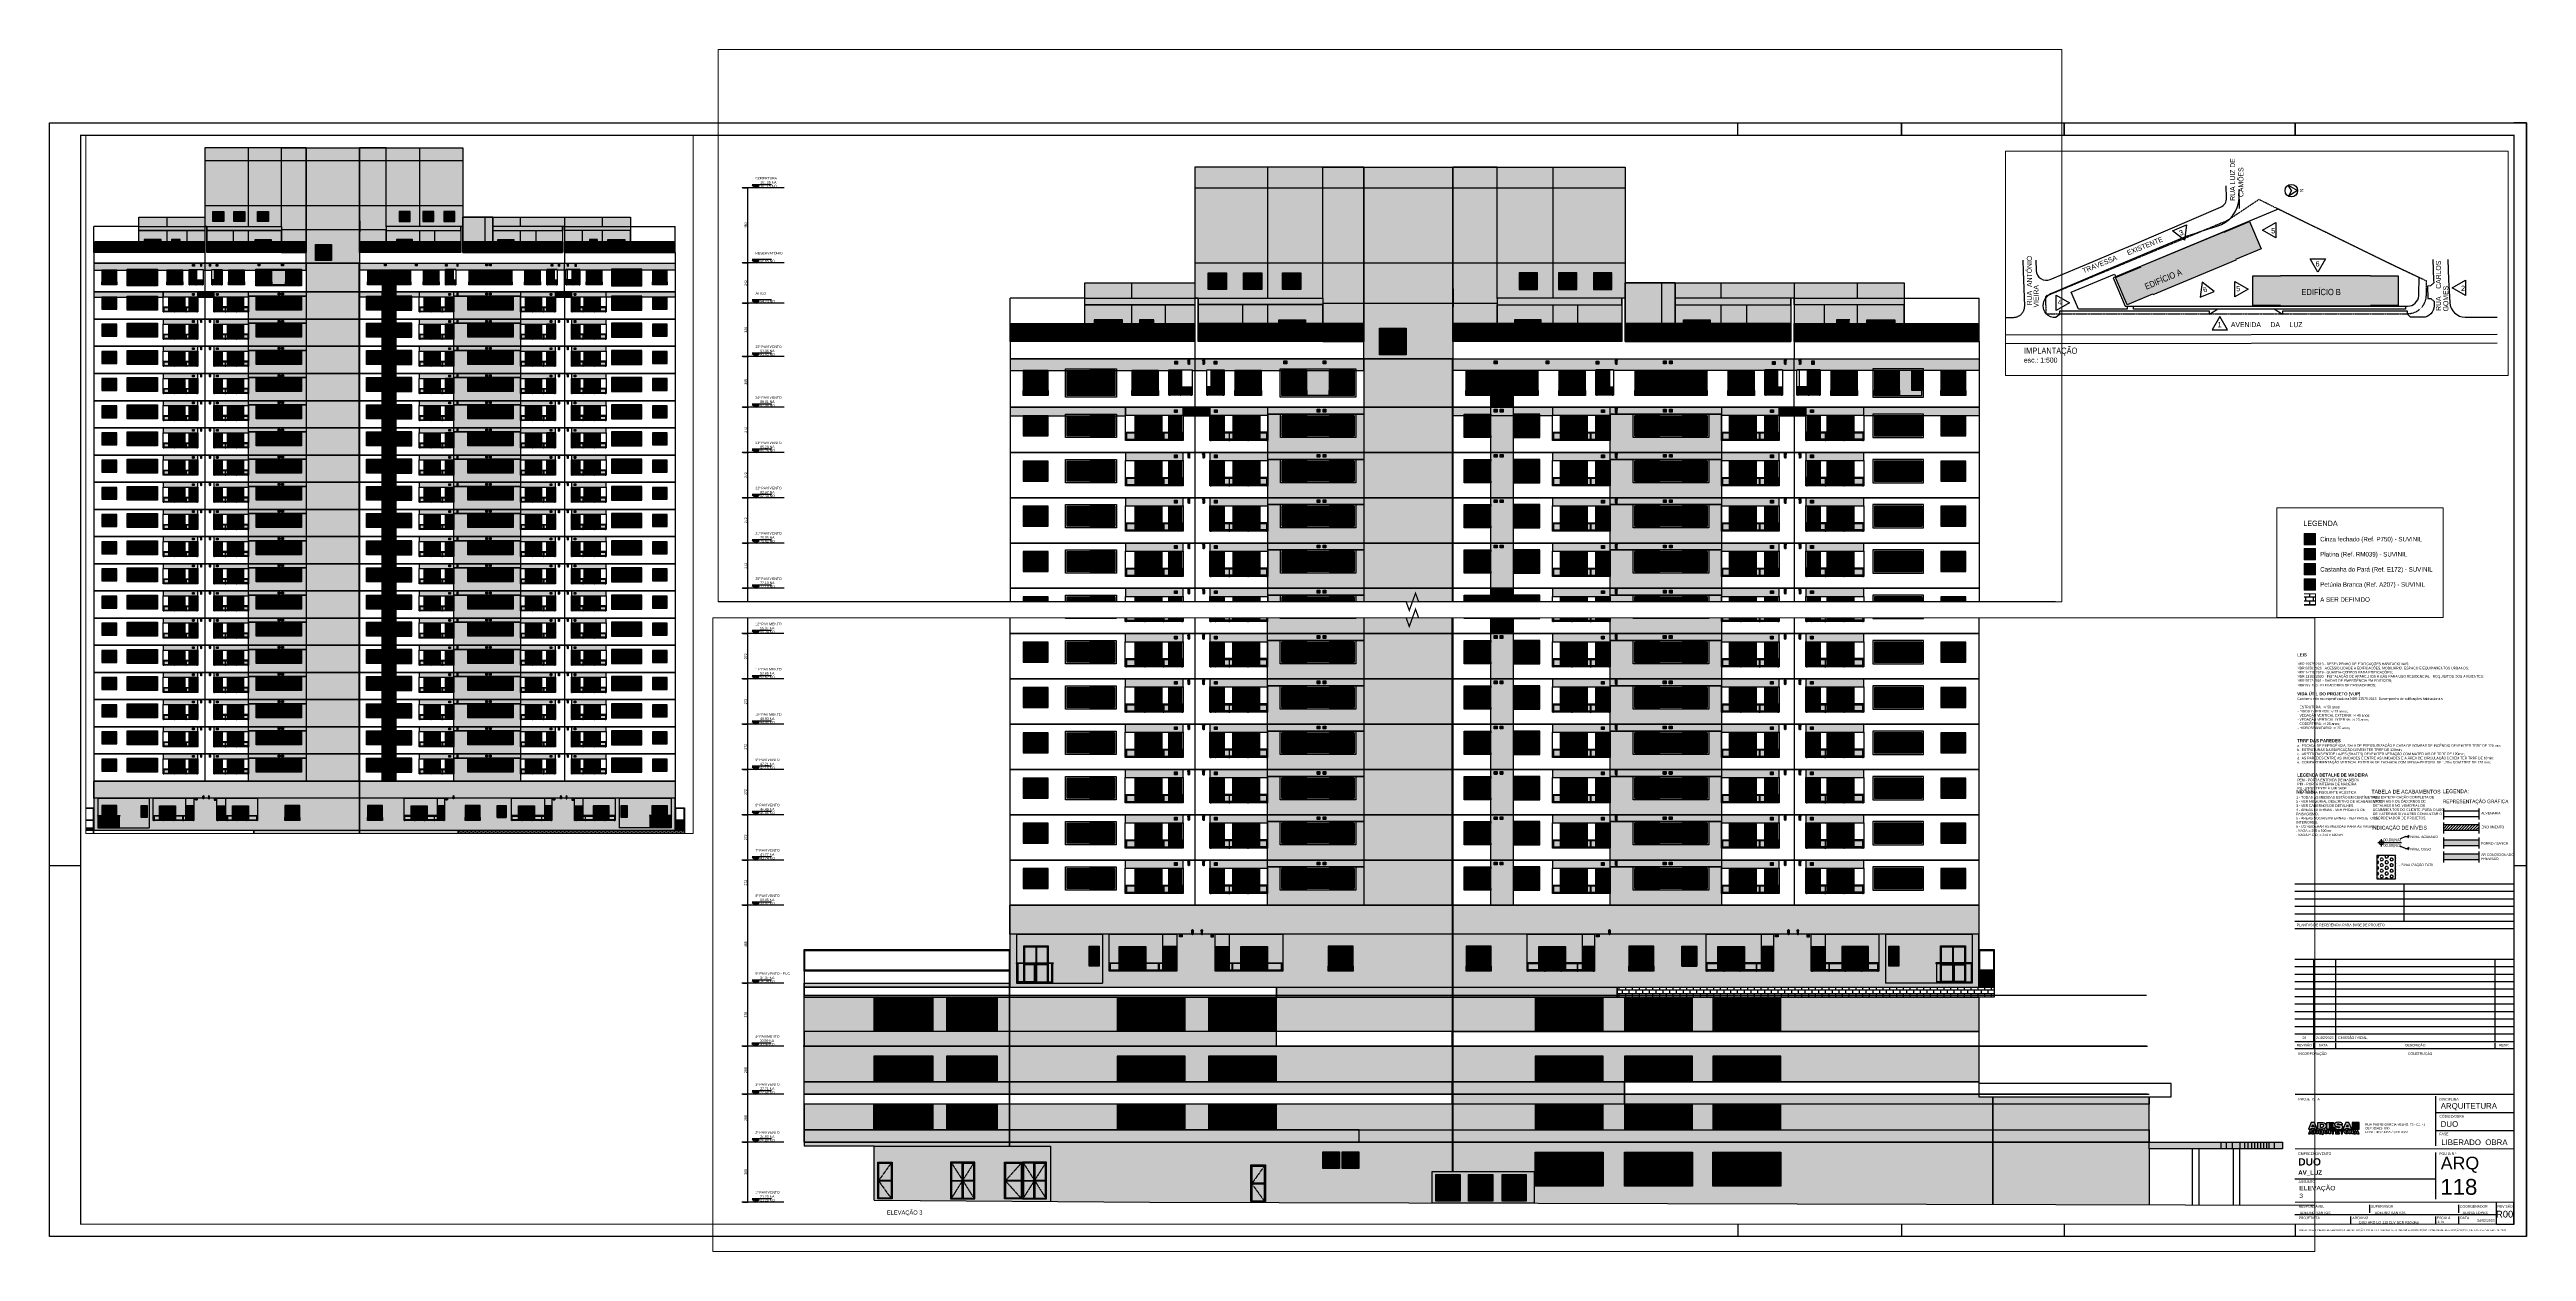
# Paper-space layout 'Layout1' of a CAD drawing. Header units: metres. Extents: x 1 to 1982, y -11 to 952.
# The model-space entities are those that its viewports show. They can reach past a viewport. Long polylines and large blocks are cut down to what shows.
import ezdxf
from ezdxf.enums import TextEntityAlignment as Align
from ezdxf.xclip import XClip

# ---------------------------------------------------------------- set-up
doc = ezdxf.new("R2010")
doc.units = ezdxf.units.M
doc.header["$XCLIPFRAME"] = 0
for name, pattern in [('CTE ELEV$0$DASHEDX2', [1.5, 1, -0.5]), ('DASHEDX2', [1.5, 1, -0.5]), ('HIDDEN2', [0.1875, 0.125, -0.0625])]:
    doc.linetypes.add(name, pattern=pattern)
for name, color, linetype in [('ARQ-AUX', 7, 'Continuous'), ('ARQ-AUX1', 1, 'Continuous'), ('ARQ-AUX2', 2, 'Continuous'), ('ARQ-DIM', 2, 'Continuous'), ('ARQ-DIM - EMBASAM', 2, 'Continuous'), ('ARQ-DIM EMBASAM', 2, 'Continuous'), ('ARQ-DRYWALL', 7, 'Continuous'), ('ARQ-FOLHA', 7, 'Continuous'), ('ARQ-PRJ', 7, 'DASHEDX2'), ('ARQ-SIM', 1, 'Continuous'), ('ARQ-TXT', 2, 'Continuous'), ('CTE ELEV$0$.ELE1$0$ARQ-TXT2', 2, 'Continuous'), ('CTE ELEV$0$ARQ- FRISO', 7, 'Continuous'), ('CTE ELEV$0$ARQ-ALV', 4, 'Continuous'), ('CTE ELEV$0$ARQ-AUX', 7, 'Continuous'), ('CTE ELEV$0$ARQ-AUX1', 1, 'Continuous'), ('CTE ELEV$0$ARQ-AUX2', 2, 'Continuous'), ('CTE ELEV$0$ARQ-AUX3', 3, 'Continuous'), ('CTE ELEV$0$ARQ-AUX4', 6, 'Continuous'), ('CTE ELEV$0$ARQ-CAX', 1, 'Continuous'), ('CTE ELEV$0$ARQ-DIM', 2, 'Continuous'), ('CTE ELEV$0$ARQ-HTC', 251, 'Continuous'), ('CTE ELEV$0$ARQ-PRJ', 7, 'CTE ELEV$0$DASHEDX2'), ('CTE ELEV$0$ARQ-SIM', 1, 'Continuous'), ('CTE ELEV$0$ARQ-TXT', 2, 'Continuous'), ('CTE ELEV$0$ARQ-TXT1.', 1, 'Continuous'), ('CTE ELEV$0$ARQ-TXT2.', 2, 'Continuous'), ('FOLHA', 7, 'Continuous')]:
    doc.layers.add(name, color=color, linetype=linetype)
doc.layers.add('ARQ-FORRO', color=9, linetype='Continuous', lineweight=5)
doc.layers.add('CTE ELEV$0$.ELE1$0$ARQ-SMB-HTC', color=1, linetype='Continuous', lineweight=5)
for name, color, linetype, true_color in [('CTE ELEV$0$ARQ-REVEST', 7, 'Continuous', 0xc79471), ('CTE ELEV$0$COR CASTANHA', 7, 'Continuous', 0x92725d), ('CTE ELEV$0$COR CINZA FECHADO', 7, 'Continuous', 0x56534e), ('CTE ELEV$0$COR PETUNIA', 7, 'Continuous', 0xe8ecec), ('CTE ELEV$0$COR PLATINA', 7, 'Continuous', 0xa1a6a3), ('CTE ELEV$0$COR-CAIX', 7, 'Continuous', 0x45494e)]:
    doc.layers.add(name, color=color, linetype=linetype, true_color=true_color)
doc.styles.add('Adesa', font='ARIALN.TTF')
doc.styles.add('Arial', font='arial.ttf')
doc.styles.add('CTE ELEV$0$.ELE1$0$Adesa', font='ARIALN.TTF')
doc.styles.add('CTE ELEV$0$Adesa', font='ARIALN.TTF')
doc.styles.add('CTE ELEV$0$Arial', font='arial.ttf')
doc.styles.add('RL CARIMBO', font='arial.ttf', dxfattribs={"width": 0.9, "height": 15})
doc.dimstyles.new('CTE ELEV$0$ADESA 1-0050', dxfattribs={"dimtxt": 0.1, "dimasz": 0.1, "dimexe": 0.05, "dimexo": 0.05, "dimgap": 0.03, "dimtad": 1, "dimdec": 1, "dimlfac": 100, "dimzin": 12, "dimtxsty": 'CTE ELEV$0$Adesa', "dimblk": 'CTE ELEV$0$_DotSmall', "dimcen": 1, "dimdle": 0.05, "dimclrd": 1, "dimclre": 1, "dimclrt": 256, "dimazin": 3, "dimtm": 1e-09, "dimtfac": 1, "dimtdec": 1, "dimtmove": 1, "dimatfit": 0, "dimldrblk": 'CTE ELEV$0$_DotSmall', "dimfxl": 0.8, "dimtvp": 2, "dimtolj": 1, "dimtzin": 0, "dimarcsym": 0})
pattern_1 = [(0, (0.74004, 2.16916), (0, 0.0635), [])]
pattern_2 = [(0, (1.55943, 0.95), (0, 0.09525), [])]
pattern_3 = [(0, (0.39966, 0.95), (0, 0.09525), [])]

# ---------------------------------------------------------------- blocks, each defined once
blk = doc.blocks.new('FL-A0')
for p, q in [((-1000, 0), (-1000, 892)), ((350.9, 882), (350.9, 892)), ((481.9, 892), (481.9, 882)), ((481.9, 882), (481.9, 892)), ((611.9, 892), (611.9, 882)), ((611.9, 882), (611.9, 892)), ((796.9, 892), (796.9, 882)), ((796.9, 882), (796.9, 892)), ((981.9, 0), (981.9, 892)), ((350.9, 10), (350.9, 0)), ((481.9, 10), (481.9, 0)), ((481.9, 10), (481.9, 0)), ((611.9, 10), (611.9, 0)), ((611.9, 10), (611.9, 0)), ((796.9, 10), (796.9, 0)), ((796.9, 10), (796.9, 0))]:
    blk.add_line(p, q)
at = {"const_width": 1}
blk.add_lwpolyline([(-975, 882), (971.9, 882), (971.9, 10), (-975, 10)], close=True, dxfattribs=at)
at = {"layer": 'FOLHA'}
for p, q in [((-1000, 0), (-1000, 892)), ((-1000, 892), (981.9, 892)), ((981.9, 892), (971.9, 892)), ((981.9, 892), (981.9, 0)), ((-975, 297), (-1000, 297)), ((981.9, 297), (971.9, 297)), ((981.9, 0), (-1000, 0))]:
    blk.add_line(p, q, dxfattribs=at)
blk = doc.blocks.new('CARIMBO-JARDINS')
at = {"color": 2}
for p, q in [((-176.2, 274.3), (-1.2, 274.3)), ((-176.2, 268.3), (-1.2, 268.3)), ((-176.2, 262.3), (-1.2, 262.3)), ((-88.7, 244.3), (-88.7, 274.3)), ((-176.2, 256.3), (-1.2, 256.3)), ((-176.2, 250.3), (-1.2, 250.3)), ((-176.2, 214), (-1, 214)), ((-176.2, 208), (-1, 208)), ((-176.2, 202), (-1, 202)), ((-161.2, 214), (-161.2, 148)), ((-143.8, 214), (-143.8, 148)), ((-16.2, 214), (-16.2, 148)), ((-176.2, 196), (-1, 196)), ((-176.2, 190), (-1, 190)), ((-176.2, 184), (-1, 184)), ((-176.2, 178), (-1, 178)), ((-176.2, 172), (-1, 172)), ((-176.2, 166), (-1, 166)), ((-176.2, 160), (-1, 160)), ((-176.2, 154), (-1, 154)), ((-63.5, 91.1), (-1.4, 91.1)), ((-63.5, 76.6), (-1.4, 76.6))]:
    blk.add_line(p, q, dxfattribs=at)
at = {"color": 3}
for p, q in [((-176.2, 244.3), (-1.2, 244.3)), ((-1.2, 238.3), (-176.2, 238.3)), ((-176.2, 148), (-1, 148)), ((-1, 142), (-176.2, 142)), ((-161.2, 147), (-161.2, 143)), ((-143.8, 147), (-143.8, 143)), ((-16.2, 147), (-16.2, 143))]:
    blk.add_line(p, q, dxfattribs=at)
at = {"color": 3, "linetype": 'Continuous', "const_width": 1}
for points in [[(-176.2, 105.7), (-1.4, 105.7)], [(-63.5, 64.4), (-63.5, 104.2)], [(-176.2, 62), (-1.4, 62)], [(-63.5, 21.6), (-63.5, 59.1)], [(-176.2, 19.3), (-1, 19.3)]]:
    blk.add_lwpolyline(points, dxfattribs=at)
at = {"color": 2}
for points in [[(-176.2, 38), (-63.5, 38)], [(-176.2, 9.3), (-15, 9.3)]]:
    blk.add_lwpolyline(points, dxfattribs=at)
at = {"color": 2, "linetype": 'Continuous', "ltscale": 0.5}
for points in [[(-131.4, 1.5), (-131.4, 7.9)], [(-116.3, 10.7), (-116.3, 17.2)], [(-63.5, 1.5), (-63.5, 7.9)], [(-44.9, 10.7), (-44.9, 17.2)], [(-44.9, 1.5), (-44.9, 7.9)], [(-15, 1.5), (-15, 19.3)]]:
    blk.add_lwpolyline(points, dxfattribs=at)
at = {"color": 2, "style": 'RL CARIMBO', "width": 0.9}
blk.add_text('PLANTAS DE REFERÊNCIA PARA BASE DE PROJETO', height=2, dxfattribs=at).set_placement((-174.6, 240.3))
for s, p in [('REVISÃO', (-168.7, 146)), ('DATA ', (-153.2, 146)), ('RESP.', (-8.7, 146))]:
    blk.add_text(s, height=2, dxfattribs=at).set_placement(p, align=Align.TOP_CENTER)
at = {"color": 3, "style": 'RL CARIMBO', "width": 0.9}
for s, p in [('INCORPORAÇÃO', (-173.3, 137.2)), ('CONSTRUÇÃO', (-85.8, 137.2)), ('PROJETISTA', (-173.3, 100.8)), ('DISCIPLINA', (-60.5, 100.7)), ('CÓDIGO/OBRA', (-60.5, 87)), ('FASE', (-60.5, 72.9)), ('EMPREENDIMENTO', (-173.3, 57.1)), ('FOLHA N.º', (-60.5, 57.1)), ('ASSUNTO', (-173.2, 34.7)), ('RESPONSÁVEL', (-173.2, 14.9)), ('PROJETISTA', (-173.2, 5.7)), ('ARQUIVO', (-130.2, 5.7)), ('SUPERVISOR', (-115.4, 14.9)), ('ESCALA', (-62.6, 5.7)), ('COORDENADOR', (-44, 14.9)), ('DATA', (-44, 5.7)), ('REVISÃO', (-14.1, 14.9))]:
    blk.add_text(s, height=2, dxfattribs=at).set_placement(p)
at = {"color": 2, "style": 'RL CARIMBO', "width": 0.9}
blk.add_text('DESCRIÇÃO', height=2, dxfattribs=at).set_placement((-88.1, 146), align=Align.TOP_LEFT)
blk = doc.blocks.new('LOGO ADESA')
at = {"layer": 'FOLHA', "true_color": 0x006983}
h = blk.add_hatch(color=146, dxfattribs=at)
h.dxf.hatch_style = 1
h.paths.add_polyline_path([(4, 4.5), (2.9, 4.5), (1.9, 4.5), (0, 0), (1.8, 0), (1.9, 0.4), (2.9, 0.4), (4, 0.4), (4.1, 0), (5.9, 0)])
h.paths.add_polyline_path([(3.5, 1.5), (2.9, 1.5), (2.4, 1.5), (2.9, 3.1)], flags=16)
h.paths.add_polyline_path([(6.2, 4.5), (6.2, 0), (9.7, 0, 0.948907), (9.7, 4.5)])
h.paths.add_polyline_path([(8, 3.4), (8.9, 3.4, -0.931092), (9.1, 1.2), (8, 1.2)], flags=16)
h.paths.add_polyline_path([(16.8, 3.4), (16.8, 4.5), (12.2, 4.5), (12.2, 0), (17, 0), (17, 1.1), (13.9, 1.1), (13.9, 1.7), (16.3, 1.7), (16.3, 2.8), (13.9, 2.8), (13.9, 3.4)])
h.paths.add_polyline_path([(20.5, 3.4, -0.237413), (20.7, 3.2), (22.7, 3.2, 0.178244), (22.4, 3.9, 0.159561), (21.6, 4.4, 0.040162), (20, 4.6, 0.078066), (18.5, 4.4, 0.12263), (17.7, 4, 0.165276), (17.4, 3.5, 0.071413), (17.4, 2.9, 0.094699), (17.5, 2.6, 0.166692), (18.2, 2, 0.094522), (19.5, 1.7, -0.029062), (20.1, 1.7, -0.020422), (20.5, 1.6, -0.002895), (20.6, 1.6, -0.253582), (20.9, 1.4, -0.244103), (20.8, 1.2, -0.158589), (20.6, 1, -0.13145), (19.9, 1, -0.045808), (19.6, 1.1, -0.270689), (19.4, 1.3), (17.3, 1.3, 0.28517), (18.6, 0, 0.068195), (20.1, -0.2, 0.078133), (22, 0.1, 0.324293), (22.9, 1.4, 0.386526), (21.7, 2.7), (19.7, 3, -0.100578), (19.4, 3.1, -0.633349), (19.4, 3.5, -0.221103)])
h.paths.add_polyline_path([(24.9, 4.5), (23, 0), (24.8, 0), (24.9, 0.4), (25.9, 0.4), (26.9, 0.4), (27, 0), (28.9, 0), (26.9, 4.5), (25.9, 4.5)])
h.paths.add_polyline_path([(25.9, 3.1), (26.5, 1.5), (25.9, 1.5), (25.3, 1.5)], flags=16)
h.paths.add_polyline_path([(32, -0.5), (31.4, -0.5), (30.3, -3), (31.4, -3), (31.4, -2.8), (32, -2.8), (32.6, -2.8), (32.6, -3), (33.7, -3), (32.6, -0.5)])
h.paths.add_polyline_path([(32, -1.3), (32.3, -2.1), (32, -2.1), (31.7, -2.1)], flags=16)
h.paths.add_polyline_path([(27.1, -0.5), (27.1, -3), (28.1, -3), (28.1, -2.3), (28.9, -2.3, -0.29686), (29, -2.4), (29, -3), (30.1, -3), (30.1, -2.2, 0.285546), (29.7, -1.8, 0.266418), (30.1, -1.4), (30.1, -0.9, 0.296968), (29.3, -0.5)])
h.paths.add_polyline_path([(28.2, -1.1), (28.9, -1.1, -0.918201), (28.9, -1.6), (28.2, -1.6)], flags=16)
h.paths.add_polyline_path([(1.7, -0.5), (1.1, -0.5), (0, -3), (1, -3), (1.1, -2.8), (1.7, -2.8), (2.2, -2.8), (2.3, -3), (3.3, -3), (2.2, -0.5)])
h.paths.add_polyline_path([(1.7, -1.3), (2, -2.1), (1.7, -2.1), (1.3, -2.1)], flags=16)
h.paths.add_polyline_path([(3.5, -0.5), (3.5, -3), (4.5, -3), (4.5, -2.2), (5.3, -2.2, -0.29686), (5.4, -2.4), (5.4, -3), (6.4, -3), (6.4, -2.2, 0.285546), (6.1, -1.8, 0.266418), (6.4, -1.4), (6.4, -0.9, 0.296968), (5.7, -0.5)])
h.paths.add_polyline_path([(4.6, -1.1), (5.3, -1.1, -0.918201), (5.3, -1.6), (4.6, -1.6)], flags=16)
h.paths.add_polyline_path([(8.1, -0.4, 0.187369), (7, -0.9, 0.315446), (7, -2.6, 0.187369), (8.1, -3.1), (8.8, -3.1, 0.0369), (9, -3), (9.5, -3.5), (10, -3.1), (9.7, -2.7, 0.043768), (9.9, -2.6, 0.315446), (9.9, -0.9, 0.187369), (8.8, -0.4)])
h.paths.add_polyline_path([(8.8, -1.2, -0.329329), (9, -2.1), (8.8, -1.8), (8.3, -2.2), (8.5, -2.4, -0.179141), (8.1, -2.3, -0.447153), (8.1, -1.2, -0.305995)], flags=16)
h.paths.add_polyline_path([(12.4, -1.9, -0.17674), (12.3, -2.2, -0.173532), (12, -2.3), (11.8, -2.3), (11.7, -2.3, -0.173532), (11.4, -2.2, -0.152792), (11.3, -2), (11.3, -0.5), (10.4, -0.5), (10.4, -2, 0.102402), (10.5, -2.3, 0.302428), (11.5, -3), (11.8, -3), (12.2, -3, 0.295825), (13.2, -2.3, 0.102402), (13.3, -2), (13.3, -0.5), (12.4, -0.5)])
h.paths.add_polyline_path([(14.6, -0.5), (13.6, -0.5), (13.6, -3), (14.6, -3)])
h.paths.add_polyline_path([(16.8, -1.1), (17.7, -1.1), (17.7, -0.5), (14.9, -0.5), (14.9, -1.1), (15.8, -1.1), (15.8, -3), (16.8, -3)])
h.paths.add_polyline_path([(18, -0.5), (18, -3), (20.7, -3), (20.7, -2.4), (18.9, -2.4), (18.9, -2), (20.3, -2), (20.3, -1.4), (18.9, -1.4), (18.9, -1.1), (20.6, -1.1), (20.6, -0.5)])
h.paths.add_polyline_path([(20.9, -0.5), (20.9, -1.1), (21.8, -1.1), (21.8, -3), (22.7, -3), (22.7, -1.1), (23.6, -1.1), (23.6, -0.5)])
h.paths.add_polyline_path([(25.9, -1.9, -0.17674), (25.8, -2.2, -0.173532), (25.6, -2.3), (25.4, -2.3), (25.2, -2.3, -0.173532), (25, -2.2, -0.152792), (24.9, -2), (24.9, -0.5), (23.9, -0.5), (23.9, -2, 0.102402), (24, -2.3, 0.302428), (25.1, -3), (25.4, -3), (25.8, -3, 0.295825), (26.8, -2.3, 0.102402), (26.8, -2), (26.8, -0.5), (25.9, -0.5)])
at = {"layer": 'FOLHA'}
h = blk.add_hatch(color=7, dxfattribs=at)
h.dxf.hatch_style = 1
h.paths.add_polyline_path([(29.2, 0), (33.7, 0), (33.7, 4.5), (29.2, 4.5)])
at = {"color": 7}
blk.add_lwpolyline([(29.2, 0), (33.7, 0), (33.7, 4.5), (29.2, 4.5)], close=True, dxfattribs=at)
at = {"layer": 'FOLHA', "color": 146, "true_color": 0x006983}
for points in [[(2.9, 4.5), (1.9, 4.5), (0, 0), (1.8, 0), (1.9, 0.4), (2.9, 0.4), (4, 0.4), (4.1, 0), (5.9, 0), (4, 4.5)], [(2.9, 1.5), (2.4, 1.5), (2.9, 3.1), (3.5, 1.5)], [(17, 0), (12.2, 0), (12.2, 4.5), (16.8, 4.5), (16.8, 3.4), (13.9, 3.4), (13.9, 2.8), (16.3, 2.8), (16.3, 1.7), (13.9, 1.7), (13.9, 1.1), (17, 1.1)], [(25.9, 4.5), (24.9, 4.5), (23, 0), (24.8, 0), (24.9, 0.4), (25.9, 0.4), (26.9, 0.4), (27, 0), (28.9, 0), (26.9, 4.5)], [(25.9, 1.5), (25.3, 1.5), (25.9, 3.1), (26.5, 1.5)], [(1.7, -0.5), (1.1, -0.5), (0, -3), (1, -3), (1.1, -2.8), (1.7, -2.8), (2.2, -2.8), (2.3, -3), (3.3, -3), (2.2, -0.5)], [(1.7, -2.1), (1.3, -2.1), (1.7, -1.3), (2, -2.1)], [(13.6, -0.5), (14.6, -0.5), (14.6, -3), (13.6, -3)], [(32, -0.5), (31.4, -0.5), (30.3, -3), (31.4, -3), (31.4, -2.8), (32, -2.8), (32.6, -2.8), (32.6, -3), (33.7, -3), (32.6, -0.5)], [(32, -2.1), (31.7, -2.1), (32, -1.3), (32.3, -2.1)]]:
    blk.add_lwpolyline(points, close=True, dxfattribs=at)
for points in [[(6.2, 0), (6.2, 4.5), (9.7, 4.5, -0.948907), (9.7, 0)], [(8, 1.2), (8, 3.4), (8.9, 3.4, -0.931092), (9.1, 1.2)], [(5.7, -0.5, -0.296968), (6.4, -0.9), (6.4, -1.4, -0.266418), (6.1, -1.8, -0.285546), (6.4, -2.2), (6.4, -3), (5.4, -3), (5.4, -2.4, 0.29686), (5.3, -2.2), (4.5, -2.2), (4.5, -3), (3.5, -3), (3.5, -0.5)], [(4.6, -1.6), (5.3, -1.6, 0.885214), (5.3, -1.1), (4.6, -1.1)], [(7, -2.6, 0.187369), (8.1, -3.1), (8.8, -3.1, 0.0369), (9, -3), (9.5, -3.5), (10, -3.1), (9.7, -2.7, 0.043768), (9.9, -2.6, 0.315446), (9.9, -0.9, 0.187369), (8.8, -0.4), (8.1, -0.4, 0.187369), (7, -0.9, 0.315446)], [(11.8, -3), (11.5, -3, -0.295825), (10.5, -2.3, -0.102402), (10.4, -2), (10.4, -0.5), (10.4, -0.5), (11.3, -0.5), (11.3, -1.9, 0.17674), (11.4, -2.2, 0.159698), (11.6, -2.3, 0.071182), (11.7, -2.3), (11.8, -2.3), (12, -2.3, 0.071182), (12.1, -2.3, 0.159698), (12.3, -2.2, 0.17674), (12.4, -1.9), (12.4, -0.5), (13.3, -0.5), (13.3, -0.5), (13.3, -2, -0.102402), (13.2, -2.3, -0.295825), (12.2, -3)], [(25.4, -3), (25, -3, -0.295825), (24, -2.3, -0.102402), (23.9, -2), (23.9, -0.5), (23.9, -0.5), (24.9, -0.5), (24.9, -1.9, 0.17674), (25, -2.2, 0.159698), (25.2, -2.3, 0.071182), (25.2, -2.3), (25.4, -2.3), (25.6, -2.3, 0.071182), (25.6, -2.3, 0.159698), (25.8, -2.2, 0.17674), (25.9, -1.9), (25.9, -0.5), (26.8, -0.5), (26.8, -0.5), (26.8, -2, -0.102402), (26.8, -2.3, -0.295825), (25.8, -3)], [(29.3, -0.5, -0.296968), (30.1, -0.9), (30.1, -1.4, -0.266418), (29.7, -1.8, -0.285546), (30.1, -2.2), (30.1, -3), (29, -3), (29, -2.4, 0.29686), (28.9, -2.3), (28.1, -2.3), (28.1, -3), (27.1, -3), (27.1, -0.5)], [(28.2, -1.6), (28.9, -1.6, 0.885214), (28.9, -1.1), (28.2, -1.1)]]:
    blk.add_lwpolyline(points, format="xyb", close=True, dxfattribs=at)
for points in [[(17.3, 1.3), (17.3, 1.3, 0.283261), (18.6, 0, 0.068195), (20.1, -0.2, 0.078133), (22, 0.1, 0.324293), (22.9, 1.4, 0.386526), (21.7, 2.7), (19.7, 3, -0.100578), (19.4, 3.1, -0.633349), (19.4, 3.5, -0.221103), (20.5, 3.4, -0.237413), (20.7, 3.2), (22.7, 3.2), (22.7, 3.2, 0.167313), (22.4, 3.9, 0.159561), (21.6, 4.4, 0.040162), (20, 4.6, 0.078066), (18.5, 4.4, 0.12263), (17.7, 4, 0.165276), (17.4, 3.5, 0.071413), (17.4, 2.9, 0.094699), (17.5, 2.6, 0.166692), (18.2, 2, 0.094522), (19.5, 1.7, -0.029062), (20.1, 1.7, -0.020422), (20.5, 1.6, -0.002895), (20.6, 1.6, -0.253582), (20.9, 1.4, -0.244103), (20.8, 1.2, -0.158589), (20.6, 1, -0.13145), (19.9, 1, -0.045808), (19.6, 1.1, -0.270689), (19.4, 1.3), (17.3, 1.3)], [(8.8, -1.2, 0.305995), (8.1, -1.2, 0.447153), (8.1, -2.3, 0.179141), (8.5, -2.4), (8.3, -2.2), (8.8, -1.8), (9, -2.1, 0.329329), (8.8, -1.2)]]:
    blk.add_lwpolyline(points, format="xyb", dxfattribs=at)
for points in [[(14.9, -0.5), (14.9, -1.1), (15.8, -1.1), (15.8, -3), (16.8, -3), (16.8, -1.1), (17.7, -1.1), (17.7, -0.5), (14.9, -0.5), (17.7, -0.5)], [(18, -0.5), (18, -3), (20.7, -3), (20.7, -2.4), (18.9, -2.4), (18.9, -2), (20.3, -2), (20.3, -1.4), (18.9, -1.4), (18.9, -1.1), (20.6, -1.1), (20.6, -0.5), (18, -0.5)], [(20.9, -0.5), (20.9, -1.1), (21.8, -1.1), (21.8, -3), (22.7, -3), (22.7, -1.1), (23.6, -1.1), (23.6, -0.5), (20.9, -0.5), (23.6, -0.5)]]:
    blk.add_lwpolyline(points, dxfattribs=at)
at = {"layer": 'ARQ-FOLHA', "insert": (37.8, 3.9), "char_height": 1.5, "width": 41.969, "attachment_point": 1, "style": 'Arial'}
blk.add_mtext('RUA PADRE GARCIA VELHO, 73 - CJ. 41\\PCEP: 05421- 030\\PFONE: 3032 4355 / 3032 4362 ', dxfattribs=at)
blk = doc.blocks.new('.CARIMBO')
at = {"layer": 'ARQ-DIM'}
blk.add_lwpolyline([(161.2, 7.5), (175.2, 7.5), (175.2, 25.2)], dxfattribs=at)
at = {"color": 2}
blk.add_blockref('CARIMBO-JARDINS', (176.2, 5.9), dxfattribs=at)
at = {"layer": 'ARQ-FOLHA', "xscale": 1.20352306414466, "yscale": 1.20352306414466, "zscale": 1.20352306414466}
blk.add_blockref('LOGO ADESA', (10.8, 83.6), dxfattribs=at)
at = {"color": 2, "style": 'RL CARIMBO', "width": 0.9}
blk.add_text('DUO-ARQ-LO-118-ELV-GER-R00.dwg', height=2, dxfattribs=at).set_placement((51.4, 8))
at = {"color": 4, "attachment_point": 1, "style": 'Arial'}
for s, width, insert, char_height in [('ARQUITETURA', 3.126, (116.7, 104.5), 4.5), ('{\\C2;DUO}', 3.126, (116.7, 90), 4.5), ('{\\fArial|b1|i0|c0|p34;DUO\\P\\H0.59829x;AV_LUZ}', 3.126, (2.7, 60.4), 5.85), ('{\\C5;ARQ}', 3.126, (116.7, 61.6), 10.16), ('{\\C5;LIBERADO  OBRA}', 75.072, (117.1, 75.4), 4.5), ('{\\C2;ADELINO SANTOS}', 44.405, (4, 17.7), 2), ('{\\C2;ADELINO SANTOS}', 44.405, (63.9, 17.7), 2), ('{\\C2;ALISSA LOPES}', 44.405, (134.3, 17.7), 2)]:
    blk.add_mtext_dynamic_manual_height_columns(s, width=width, gutter_width=1, heights=[0], dxfattribs=dict(at, insert=insert, char_height=char_height))
at = {"layer": 'ARQ-FOLHA', "style": 'Arial'}
blk.add_text('00', height=2, dxfattribs=at).set_placement((9.1, 155.9), align=Align.RIGHT)
blk.add_text('EMISSÃO INICIAL', height=2, dxfattribs=at).set_placement((34.8, 155.9))
at = {"layer": 'FOLHA', "style": 'Arial'}
blk.add_text('DIREITOS AUTORAIS RESERVADO A REPRODUÇÃO TOTAL OU PARCIAL SEM PRÉVIA AUTORIZAÇÃO, CONFORME RESOLUÇÃO N° 67, DE 5 DE DEZEMBRO DE 2013', height=1.5, dxfattribs=at).set_placement((3.4, 2))
blk = doc.blocks.new('REF_LEG$0$SBPLNIV2')
for p, q in [((-0.25, 0), (1.44, 0)), ((0, -0.27), (0, 0.26))]:
    blk.add_line(p, q)
blk.add_circle((0, 0), 0.15)
at = {"color": 2, "style": 'Adesa'}
for tag, p in [('NIVELA', (0.15, 0.1)), ('NIVELO', (0.15, -0.3))]:
    blk.add_attdef(tag, p, '', height=0.2, dxfattribs=at)
blk = doc.blocks.new('CARIMBO')
h = blk.add_hatch()
h.set_pattern_fill('HEX', color=256, scale=0.4125, angle=180, style=0)
h.set_pattern_definition([(180, (75.6412, 290.77), (-3e-16, -2.26845), [1.3097, -2.61938]), (300, (75.6412, 290.77), (1.96453, 1.13422), [1.3097, -2.61938]), (240, (74.3315, 290.77), (1.96453, -1.13422), [1.3097, -2.61938])])
h.paths.add_polyline_path([(80.5, 302.2), (65.5, 302.2), (65.5, 283.5), (80.5, 283.5)])
at = {"layer": 'ARQ-AUX1'}
h = blk.add_hatch(dxfattribs=at)
h.set_pattern_fill('ANSI31', color=256, scale=0.5)
h.set_pattern_definition([(45, (-741.3556, -163.1018), (-1.122532, 1.122532), [])])
h.paths.add_polyline_path([(147, 326.9), (118.8, 326.9), (118.8, 322.4), (147, 322.4)])
at = {"layer": 'ARQ-DRYWALL', "ltscale": 10}
blk.add_hatch(color=162, dxfattribs=at).paths.add_polyline_path([(147, 303.5), (118.8, 303.5), (118.8, 299), (147, 299)])
at = {"layer": 'ARQ-FORRO'}
h = blk.add_hatch(color=256, dxfattribs=at)
h.dxf.hatch_style = 1
h.paths.add_polyline_path([(147, 314.6), (118.8, 314.6), (118.8, 310.1), (147, 310.1)])
blk.add_lwpolyline([(80.5, 302.2), (65.5, 302.2), (65.5, 283.5), (80.5, 283.5)], close=True)
at = {"layer": 'ARQ-AUX2'}
for p, q in [((118.8, 338), (147, 338)), ((118.8, 333.5), (147, 333.5)), ((118.8, 326.9), (147, 326.9)), ((118.8, 322.4), (147, 322.4)), ((147, 314.6), (118.8, 314.6)), ((118.8, 310.1), (147, 310.1)), ((118.8, 303.5), (147, 303.5)), ((118.8, 299), (147, 299))]:
    blk.add_line(p, q, dxfattribs=at)
at = {"layer": 'ARQ-SIM'}
for p, q in [((118.8, 339.8), (118.8, 331)), ((147, 339.8), (147, 331)), ((88.4, 317.3), (83.8, 315.2)), ((88.4, 317.3), (91.4, 317.3)), ((91.4, 317.3), (90.4, 318.3)), ((91.4, 317.3), (90.4, 316.4)), ((118.8, 328.7), (118.8, 319.9)), ((147, 328.7), (147, 319.9)), ((88.4, 307.7), (83.8, 309.8)), ((88.4, 307.7), (91.4, 307.7)), ((91.4, 307.7), (90.4, 308.6)), ((91.4, 307.7), (90.4, 306.7)), ((118.8, 316.5), (118.8, 307.7)), ((118.8, 305.4), (118.8, 296.6)), ((147, 316.5), (147, 307.7)), ((147, 305.4), (147, 296.6))]:
    blk.add_line(p, q, dxfattribs=at)
at = {"layer": 'ARQ-AUX', "color": 8}
blk.add_blockref('.CARIMBO', (-0.1, -0.6), dxfattribs=at)
at = {"layer": 'ARQ-TXT', "ltscale": 10, "xscale": 11.19999999999999, "yscale": 11.19999999999999, "zscale": 11.19999999999999}
blk.add_blockref('REF_LEG$0$SBPLNIV2', (69.1, 312.5), dxfattribs=at).add_auto_attribs({'NIVELA': '00.00(NA)', 'NIVELO': '00.00(NO)'})
at = {"layer": 'ARQ-TXT', "style": 'Adesa'}
for s, height, p in [('TABELA DE ACABAMENTOS', 3, (61.2, 351.8)), ('LEGENDA:', 3, (118.3, 352.1)), ('REPRESENTAÇÃO GRÁFICA', 2.8, (118.3, 344.1)), ('INDICAÇÃO DE NÍVEIS', 3, (61.2, 323))]:
    blk.add_text(s, height=height, dxfattribs=at).set_placement(p)
at = {"layer": 'ARQ-TXT', "ltscale": 10, "style": 'Adesa'}
for s, p in [('ALVENARIA', (149, 335.1)), ('NÍVEL ACABADO', (92.3, 316.2)), ('ENCHIMENTO', (149, 324)), ('NÍVEL OSSO', (92.3, 306.3)), ('AR CONDICIONADO', (148.9, 301.9)), ('FORRO / SANCA', (148.9, 310.9)), ('PREVISÃO', (148.9, 298.6))]:
    blk.add_text(s, height=2, dxfattribs=at).set_placement(p)
at = {"layer": 'ARQ-TXT', "insert": (1.8, 464.9), "char_height": 0.23, "attachment_point": 1, "style": 'Adesa'}
blk.add_mtext_dynamic_manual_height_columns('\\A1;{\\fArial Narrow|b1|i0|c0|p34;\\P\\P\\H10.86957x;LEIS\\P\\H0.8x;\\P\\fArial Narrow|b0|i0|c0|p34;NBR 15575:2013 - DESEMPENHO DE EDIFICAÇÕES HABITACIONAIS;\\PNBR 9050:2020 - ACESSIBILIDADE A EDIFICAÇÕES, MOBILIÁRIO, ESPAÇO E EQUIPAMENTOS URBANOS;\\PNBR 14718:2019 - GUARDA-CORPOS PARA EDIFICAÇÕES;\\PNBR 13103:2020 - INSTALAÇÃO DE APARELHOS A GÁS PARA USO RESIDENCIAL - REQUISITOS DOS AMBIENTES;\\PNBR 9077:2001 - SAÍDAS DE EMERGÊNCIA EM EDIFÍCIOS;\\P\\A0;\\fCalibri|b0|i0|c0|p34;\\H0.115x;\\P\\fArial Narrow|b0|i0|c0|p34;\\H8.6956x;NBR NM 313 - ELEVADORES DE PASSAGEIROS;\\P\\A1;\\P\\fArial Narrow|b1|i0|c0|p34;\\H1.25001x;VIDA ÚTIL DO PROJETO (VUP) \\P\\fArial Narrow|b0|i0|c0|p34;\\H0.8x;Conforme mínimo especificado na NBR 15575:2013- Desempenho de edificações habitacionais \\P\\P\\pi-0.69,l0.92,t1.84;-^IESTRUTURA:  \\A0;>/\\A1; 50 anos;\\P-^IPISOS INTERNOS: \\A0;>/\\A1; 13 anos;\\P-^IVEDAÇÃO VERTICAL EXTERNA: \\A0;>/\\A1; 40 anos;\\P-^IVEDAÇÃO VERTICAL INTERNA: \\A0;>/\\A1; 20 anos;\\P-^ICOBERTURA: \\A0;>/\\A1; 20 anos;\\P-^IHIDROSSANITÁRIO: \\A0;>/\\A1; 20 anos;\\P\\pi0,l0,tz;\\P\\P\\fArial Narrow|b1|i0|c0|p34;\\H1.25x;TRRF DAS PAREDES \\fArial Narrow|b0|i0|c0|p34;\\H0.8x;\\P\\A0;a.^I ESCADA DE EMERGÊNCIA, SALA DE PRESSURIZAÇÃO E CASA DE BOMBAS DE INCÊNDIO DEVEM TER TRRF DE 120 min;\\Pb.^I ESTRUTURAS DA EDIFICAÇÃO DEVEM TER TRRF DE 120min;\\Pc.^I ABERTURAS ENTRE LAJES (SHAFTS) DEVEM TER VEDAÇÃO COM MATERIAIS DE TRRF DE 120min;\\Pd.^I AS PAREDES ENTRE AS UNIDADES E ENTRE AS UNIDADES E A ÁREA DE CIRCULAÇÃO DEVEM TER TRRF DE 60min;\\Pe.^I COMPARTIMENTAÇÃO VERTICAL EXTERNA DE FACHADA COM VERGA-PEITORIL DE 1,20m COM TRRF DE 120 min;\\H0.115x;\\P\\A1;\\H8.69567x;\\P\\P\\A0;\\fArial Narrow|b1|i0|c0|p34;\\H1.24999x;LEGENDA DETALHE DE MADEIRA\\H0.115x;\\P\\fArial Narrow|b0|i0|c0|p34;\\H6.95652x;PEM - PORTA ENTRADA DE MADEIRA\\PPIM - PORTA INTERNA DE MADEIRA\\PRU - RESISTENTE À UMIDADE\\PPIA - PORTA INSOLANTE ACÚSTICA\\H0.115x;\\P\\A1;\\H8.69569x;\\P\\P }', width=202.946, gutter_width=25, heights=[137], dxfattribs=at)
at = {"layer": 'ARQ-TXT', "insert": (0.9, 354.8), "char_height": 2, "width": 56.24, "attachment_point": 1, "style": 'Adesa'}
blk.add_mtext('{\\H1.5x;NOTAS}\\P1 - TODAS AS MEDIDAS ESTÃO EM CENTÍMETROS.\\P2 - VER MEMORIAL DESCRITIVO DE ACABAMENTOS.\\P3 - VER CADERNOS DE DETALHES.\\P4 - ÁREAS EXTERNAS - VER PROJETO DE PAISAGISMO.\\P5 - ÁREAS SOCIAIS INTERNAS - VER PROJETO DE INTERIORES.\\P6 - CONSIDERAR AS MEDIDAS PARA AS VAGAS:\\P. VAGA = 250 x 500 cm\\P. VAGA P.C.D. = 370 x 500 cm', dxfattribs=at)
at = {"layer": 'ARQ-TXT', "ltscale": 10, "char_height": 2, "attachment_point": 1, "style": 'Adesa'}
for s, insert, width in [('VER ESPECIFICAÇÃO COMPLETA DE MATERIAIS NOS CADERNOS DE DETALHES E NO MEMORIAL DE ACABAMENTOS DO CLIENTE. PARA O USO DE MATERIAIS SIMILARES CONSULTAR O COORDENADOR DE PROJETOS.', (62.3, 349.9), 47.909), ('\\A1;- SINALIZAÇÃO TÁTIL ', (83.4, 295.7), 88.81)]:
    blk.add_mtext(s, dxfattribs=dict(at, insert=insert, width=width))
blk = doc.blocks.new('CTE ELEV$0$V NEOREX 18')
at = {"layer": 'CTE ELEV$0$ARQ-AUX'}
h = blk.add_hatch(dxfattribs=at)
h.set_pattern_fill('NET', color=256, scale=0.04)
h.set_pattern_definition([(0, (0.255, 0.5), (0, 0.127), []), (90, (0.255, 0.5), (-0.127, 8e-18), [])])
h.paths.add_polyline_path([(0.01, 0.5), (0.01, 0.01), (0.5, 0.01), (0.5, 0.5)])
at = {"layer": 'CTE ELEV$0$COR-CAIX'}
h = blk.add_hatch(color=256, dxfattribs=at)
h.dxf.hatch_style = 1
h.paths.add_polyline_path([(0, 0.51), (0.51, 0.51), (0.51, 0), (0, 0)])
at = {"layer": 'CTE ELEV$0$ARQ-AUX'}
for points in [[(0, 0.51), (0.51, 0.51), (0.51, 0), (0, 0)], [(0.01, 0.5), (0.5, 0.5), (0.5, 0.01), (0.01, 0.01)]]:
    blk.add_lwpolyline(points, close=True, dxfattribs=at)
blk = doc.blocks.new('CTE ELEV$0$elev 3 1andar')
at = {"layer": 'CTE ELEV$0$COR PLATINA', "transparency": 33554687}
h = blk.add_hatch(color=256, dxfattribs=at)
h.dxf.hatch_style = 1
h.paths.add_polyline_path([(38.896, 3.6), (33.301, 3.6), (12.352, 3.6), (12.352, 3.35), (14.791, 3.35), (14.791, 0.043), (20.736, 0), (37.662, -0.045), (37.662, 1.805), (38.896, 1.805)])
h.paths.add_polyline_path([(33.288, 2.02), (32.288, 2.02), (32.288, 3.02), (33.288, 3.02)], flags=16)
h.paths.add_polyline_path([(33.238, 2.07), (32.338, 2.07), (32.338, 2.97), (33.238, 2.97)], flags=0)
h.paths.add_polyline_path([(32.128, 2.02), (31.129, 2.02), (31.129, 3.02), (32.128, 3.02)], flags=16)
h.paths.add_polyline_path([(32.078, 2.07), (31.179, 2.07), (31.179, 2.97), (32.078, 2.97)], flags=0)
h.paths.add_polyline_path([(27.682, 0.03), (26.812, 0.03), (26.812, 2.23), (27.682, 2.23)], flags=16)
h.paths.add_polyline_path([(27.632, 0.03), (27.611, 0.06), (26.882, 0.06), (26.882, 1.077), (26.862, 1.105), (26.862, 2.18), (27.632, 2.18)], flags=16)
h.paths.add_polyline_path([(12.322, 3.6), (0, 3.6), (0, 3.35), (4.204, 3.35), (12.322, 3.35)])
h = blk.add_hatch(color=256, dxfattribs=at)
h.dxf.hatch_style = 1
h.paths.add_polyline_path([(80.718, 3.2), (80.718, 3.6), (71.362, 3.6), (71.362, -0.135), (80.718, -0.16)])
h.paths.add_polyline_path([(71.332, 3.6), (38.896, 3.6), (38.896, 1.805), (43.822, 1.805), (43.822, -0.062), (71.332, -0.135)])
h.paths.add_polyline_path([(58.601, 1.47), (58.601, 0.96), (58.091, 0.96), (57.581, 0.96), (57.071, 0.96), (56.561, 0.96), (56.051, 0.96), (55.541, 0.96), (55.031, 0.96), (54.521, 0.96), (54.521, 1.47), (54.521, 1.98), (54.521, 2.49), (54.521, 3.002), (55.031, 3.002), (55.541, 3.002), (56.051, 3.002), (56.561, 3.002), (57.071, 3.002), (57.581, 3.002), (58.091, 3.002), (58.601, 3.002), (58.601, 2.492), (58.601, 1.98)], flags=16)
h.paths.add_polyline_path([(58.091, 1.47), (57.581, 1.47), (57.071, 1.47), (56.561, 1.47), (56.051, 1.47), (55.541, 1.47), (55.031, 1.47), (55.031, 1.98), (55.031, 2.49), (55.541, 2.49), (56.051, 2.49), (56.561, 2.49), (57.071, 2.49), (57.581, 2.49), (58.091, 2.49), (58.091, 1.98)], flags=0)
h.paths.add_polyline_path([(53.301, 1.47), (53.301, 0.96), (52.791, 0.96), (52.281, 0.96), (51.771, 0.96), (51.261, 0.96), (50.751, 0.96), (50.241, 0.96), (49.731, 0.96), (49.221, 0.96), (49.221, 1.47), (49.221, 1.98), (49.221, 2.49), (49.221, 3.002), (49.731, 3.002), (50.241, 3.002), (50.751, 3.002), (51.261, 3.002), (51.771, 3.002), (52.281, 3.002), (52.791, 3.002), (53.301, 3.002), (53.301, 2.492), (53.301, 1.98)], flags=16)
h.paths.add_polyline_path([(52.791, 1.47), (52.281, 1.47), (51.771, 1.47), (51.261, 1.47), (50.751, 1.47), (50.241, 1.47), (49.731, 1.47), (49.731, 1.98), (49.731, 2.49), (50.241, 2.49), (50.751, 2.49), (51.261, 2.49), (51.771, 2.49), (52.281, 2.49), (52.791, 2.49), (52.791, 1.98)], flags=0)
h.paths.add_polyline_path([(47.951, 1.47), (47.951, 0.96), (47.441, 0.96), (46.931, 0.96), (46.421, 0.96), (45.911, 0.96), (45.401, 0.96), (44.891, 0.96), (44.381, 0.96), (43.871, 0.96), (43.871, 1.47), (43.871, 1.98), (43.871, 2.49), (43.871, 3.002), (44.381, 3.002), (44.891, 3.002), (45.401, 3.002), (45.911, 3.002), (46.421, 3.002), (46.931, 3.002), (47.441, 3.002), (47.951, 3.002), (47.951, 2.492), (47.951, 1.98)], flags=16)
h.paths.add_polyline_path([(47.441, 1.47), (46.931, 1.47), (46.421, 1.47), (45.911, 1.47), (45.401, 1.47), (44.891, 1.47), (44.381, 1.47), (44.381, 1.98), (44.381, 2.49), (44.891, 2.49), (45.401, 2.49), (45.911, 2.49), (46.421, 2.49), (46.931, 2.49), (47.441, 2.49), (47.441, 1.98)], flags=0)
at = {"layer": 'CTE ELEV$0$COR-CAIX', "transparency": 33554687}
h = blk.add_hatch(color=256, dxfattribs=at)
h.dxf.hatch_style = 1
h.paths.add_polyline_path([(26.812, 2.23), (27.682, 2.23), (27.682, 0.03), (26.812, 0.03)])
at = {"layer": 'CTE ELEV$0$ARQ-AUX2'}
for p, q in [((85.77, -0.174), (85.77, 3.2)), ((86.158, -0.175), (86.158, 3.2))]:
    blk.add_line(p, q, dxfattribs=at)
at = {"layer": 'CTE ELEV$0$ARQ-AUX3'}
for p, q in [((0, 3.6), (0, 3.35)), ((0, 3.6), (0, 3.35)), ((80.718, 3.2), (80.718, -0.16)), ((83.315, -0.167), (83.315, 3.2)), ((83.721, -0.168), (83.721, 3.2))]:
    blk.add_line(p, q, dxfattribs=at)
blk.add_lwpolyline([(4.204, 3.35), (0, 3.35)], dxfattribs=at)
at = {"layer": 'CTE ELEV$0$ARQ-CAX'}
for points in [[(26.812, 0.03), (26.812, 2.23), (27.682, 2.23), (27.682, 0.03)], [(26.812, 2.23), (27.682, 2.23), (27.682, 0.03), (26.812, 0.03)], [(26.882, 0.06), (26.882, 2.16), (27.612, 2.16), (27.612, 0.06)]]:
    blk.add_lwpolyline(points, close=True, dxfattribs=at)
for points in [[(26.862, 0.03), (26.862, 2.18), (27.632, 2.18), (27.632, 0.03)], [(27.612, 1.13), (26.882, 1.13)], [(27.612, 1.08), (26.882, 1.08)]]:
    blk.add_lwpolyline(points, dxfattribs=at)
at = {"layer": 'CTE ELEV$0$ARQ-PRJ'}
blk.add_lwpolyline([(27.612, 2.16), (26.862, 1.105), (27.632, 0.03)], dxfattribs=at)
at = {"layer": 'CTE ELEV$0$COR PLATINA'}
blk.add_lwpolyline([(33.301, 3.6), (38.926, 3.6)], dxfattribs=at)
at = {"layer": 'Defpoints', "elevation": 0}
blk.add_lwpolyline([(0, 3.6), (86.084, 3.6)], dxfattribs=at)
at = {"layer": 'CTE ELEV$0$ARQ-AUX1'}
for p in [(43.871, 2.492), (44.381, 2.492), (44.891, 2.492), (45.401, 2.492), (45.911, 2.492), (46.421, 2.492), (46.931, 2.492), (47.441, 2.492), (49.221, 2.492), (49.731, 2.492), (50.241, 2.492), (50.751, 2.492), (51.261, 2.492), (51.771, 2.492), (52.281, 2.492), (52.791, 2.492), (54.521, 2.492), (55.031, 2.492), (55.541, 2.492), (56.051, 2.492), (56.561, 2.492), (57.071, 2.492), (57.581, 2.492), (58.091, 2.492), (43.871, 1.98), (44.381, 1.98), (44.891, 1.98), (45.401, 1.98), (45.911, 1.98), (46.421, 1.98), (46.931, 1.98), (47.441, 1.98), (49.221, 1.98), (49.731, 1.98), (50.241, 1.98), (50.751, 1.98), (51.261, 1.98), (51.771, 1.98), (52.281, 1.98), (52.791, 1.98), (54.521, 1.98), (55.031, 1.98), (55.541, 1.98), (56.051, 1.98), (56.561, 1.98), (57.071, 1.98), (57.581, 1.98), (58.091, 1.98), (43.871, 1.47), (43.871, 0.96), (44.381, 1.47), (44.381, 0.96), (44.891, 1.47), (44.891, 0.96), (45.401, 1.47), (45.401, 0.96), (45.911, 1.47), (45.911, 0.96), (46.421, 1.47), (46.421, 0.96), (46.931, 1.47), (46.931, 0.96), (47.441, 1.47), (47.441, 0.96), (49.221, 1.47), (49.221, 0.96), (49.731, 1.47), (49.731, 0.96), (50.241, 1.47), (50.241, 0.96), (50.751, 1.47), (50.751, 0.96), (51.261, 1.47), (51.261, 0.96), (51.771, 1.47), (51.771, 0.96), (52.281, 1.47), (52.281, 0.96), (52.791, 1.47), (52.791, 0.96), (54.521, 1.47), (54.521, 0.96), (55.031, 1.47), (55.031, 0.96), (55.541, 1.47), (55.541, 0.96), (56.051, 1.47), (56.051, 0.96), (56.561, 1.47), (56.561, 0.96), (57.071, 1.47), (57.071, 0.96), (57.581, 1.47), (57.581, 0.96), (58.091, 1.47), (58.091, 0.96)]:
    blk.add_blockref('CTE ELEV$0$V NEOREX 18', p, dxfattribs=at)
blk = doc.blocks.new('CTE ELEV$0$elev 3 2andar')
at = {"layer": 'CTE ELEV$0$COR CINZA FECHADO', "transparency": 33554687}
h = blk.add_hatch(color=256, dxfattribs=at)
h.dxf.hatch_style = 1
h.paths.add_polyline_path([(0.143, 0), (8.143, 0), (8.143, -0.4), (0.143, -0.4)])
at = {"layer": 'CTE ELEV$0$COR PLATINA', "transparency": 33554687}
h = blk.add_hatch(color=256, dxfattribs=at)
h.dxf.hatch_style = 1
h.paths.add_polyline_path([(0.143, 2.28), (-80.575, 2.28), (-80.575, 0.74), (0.143, 0.74)])
h = blk.add_hatch(color=256, dxfattribs=at)
h.dxf.hatch_style = 1
h.paths.add_polyline_path([(-47.273, 0.74), (-41.648, 0.74), (-41.648, 0), (-47.273, 0)])
at = {"layer": 'CTE ELEV$0$ARQ-AUX2', "color": 251}
for p, q in [((4.452, -0.4, 0), (4.452, 0, 0)), ((4.775, -0.4, 0), (4.775, 0, 0)), ((5.133, -0.4, 0), (5.133, 0, 0)), ((5.591, -0.4, 0), (5.591, 0, 0)), ((5.872, -0.4, 0), (5.872, 0, 0)), ((6.083, -0.4, 0), (6.083, 0, 0)), ((6.293, -0.4, 0), (6.293, 0, 0)), ((6.476, -0.4, 0), (6.476, 0, 0)), ((6.658, -0.4, 0), (6.658, 0, 0)), ((6.84, -0.4, 0), (6.84, 0, 0)), ((7.023, -0.4, 0), (7.023, 0, 0)), ((7.205, -0.4, 0), (7.205, 0, 0)), ((7.334, -0.4, 0), (7.334, 0, 0)), ((7.334, -0.4, 0), (7.334, 0, 0)), ((7.669, -0.4, 0), (7.669, 0, 0)), ((7.669, -0.4, 0), (7.669, 0, 0))]:
    blk.add_line(p, q, dxfattribs=at)
at = {"layer": 'CTE ELEV$0$ARQ-AUX3'}
for p, q in [((-80.575, 0), (-80.575, 2.88)), ((0.143, 0, 0), (0.143, 2.715, 0))]:
    blk.add_line(p, q, dxfattribs=at)
at = {"layer": 'CTE ELEV$0$ARQ-AUX3', "elevation": 0}
blk.add_lwpolyline([(0.143, 0), (8.143, 0), (8.143, -0.4), (0.143, -0.4)], close=True, dxfattribs=at)
at = {"layer": 'CTE ELEV$0$COR PLATINA', "elevation": 0}
for points in [[(0.143, 2.28), (-80.575, 2.28), (-80.575, 0.74), (0.143, 0.74)], [(-47.273, 0.74), (-41.648, 0.74), (-41.648, 0), (-47.273, 0)]]:
    blk.add_lwpolyline(points, close=True, dxfattribs=at)
at = {"layer": 'Defpoints'}
for p, q in [((-80.575, 2.88), (0.143, 2.88)), ((0.039, 0), (-80.575, 0))]:
    blk.add_line(p, q, dxfattribs=at)
at = {"layer": 'CTE ELEV$0$ARQ-AUX1', "xscale": -1}
for p in [(-75.894, 1.77, 0), (-75.384, 1.77, 0), (-74.874, 1.77, 0), (-74.364, 1.77, 0), (-73.854, 1.77, 0), (-73.344, 1.77, 0), (-72.834, 1.77, 0), (-71.524, 1.77, 0), (-71.014, 1.77, 0), (-70.504, 1.77, 0), (-69.994, 1.77, 0), (-69.484, 1.77, 0), (-68.974, 1.77, 0), (-61.278, 1.77, 0), (-60.768, 1.77, 0), (-60.258, 1.77, 0), (-59.748, 1.77, 0), (-59.238, 1.77, 0), (-58.728, 1.77, 0), (-58.218, 1.77, 0), (-57.708, 1.77, 0), (-55.798, 1.77, 0), (-55.288, 1.77, 0), (-54.778, 1.77, 0), (-54.268, 1.77, 0), (-53.758, 1.77, 0), (-53.248, 1.77, 0), (-52.738, 1.77, 0), (-52.228, 1.77, 0), (-36.193, 1.77, 0), (-35.683, 1.77, 0), (-35.173, 1.77, 0), (-34.663, 1.77, 0), (-34.153, 1.77, 0), (-33.643, 1.77, 0), (-33.133, 1.77, 0), (-32.623, 1.77, 0), (-30.843, 1.77, 0), (-30.333, 1.77, 0), (-29.823, 1.77, 0), (-29.313, 1.77, 0), (-28.803, 1.77, 0), (-28.293, 1.77, 0), (-27.783, 1.77, 0), (-27.273, 1.77, 0), (-25.544, 1.77, 0), (-25.034, 1.77, 0), (-24.524, 1.77, 0), (-24.014, 1.77, 0), (-23.504, 1.77, 0), (-22.994, 1.77, 0), (-22.484, 1.77, 0), (-21.974, 1.77, 0), (-75.894, 1.26, 0), (-75.894, 0.75, 0), (-75.384, 1.26, 0), (-75.384, 0.75, 0), (-74.874, 1.26, 0), (-74.874, 0.75, 0), (-74.364, 1.26, 0), (-74.364, 0.75, 0), (-73.854, 1.26, 0), (-73.854, 0.75, 0), (-73.344, 1.26, 0), (-73.344, 0.75, 0), (-72.834, 1.26, 0), (-72.834, 0.75, 0), (-71.524, 1.26, 0), (-71.524, 0.75, 0), (-71.014, 1.26, 0), (-71.014, 0.75, 0), (-70.504, 1.26, 0), (-70.504, 0.75, 0), (-69.994, 1.26, 0), (-69.994, 0.75, 0), (-69.484, 1.26, 0), (-69.484, 0.75, 0), (-68.974, 1.26, 0), (-68.974, 0.75, 0), (-61.278, 1.26, 0), (-61.278, 0.75, 0), (-60.768, 1.26, 0), (-60.768, 0.75, 0), (-60.258, 1.26, 0), (-60.258, 0.75, 0), (-59.748, 1.26, 0), (-59.748, 0.75, 0), (-59.238, 1.26, 0), (-59.238, 0.75, 0), (-58.728, 1.26, 0), (-58.728, 0.75, 0), (-58.218, 1.26, 0), (-58.218, 0.75, 0), (-57.708, 1.26, 0), (-57.708, 0.75, 0), (-55.798, 1.26, 0), (-55.798, 0.75, 0), (-55.288, 1.26, 0), (-55.288, 0.75, 0), (-54.778, 1.26, 0), (-54.778, 0.75, 0), (-54.268, 1.26, 0), (-54.268, 0.75, 0), (-53.758, 1.26, 0), (-53.758, 0.75, 0), (-53.248, 1.26, 0), (-53.248, 0.75, 0), (-52.738, 1.26, 0), (-52.738, 0.75, 0), (-52.228, 1.26, 0), (-52.228, 0.75, 0), (-36.193, 1.26, 0), (-36.193, 0.75, 0), (-35.683, 1.26, 0), (-35.683, 0.75, 0), (-35.173, 1.26, 0), (-35.173, 0.75, 0), (-34.663, 1.26, 0), (-34.663, 0.75, 0), (-34.153, 1.26, 0), (-34.153, 0.75, 0), (-33.643, 1.26, 0), (-33.643, 0.75, 0), (-33.133, 1.26, 0), (-33.133, 0.75, 0), (-32.623, 1.26, 0), (-32.623, 0.75, 0), (-30.843, 1.26, 0), (-30.843, 0.75, 0), (-30.333, 1.26, 0), (-30.333, 0.75, 0), (-29.823, 1.26, 0), (-29.823, 0.75, 0), (-29.313, 1.26, 0), (-29.313, 0.75, 0), (-28.803, 1.26, 0), (-28.803, 0.75, 0), (-28.293, 1.26, 0), (-28.293, 0.75, 0), (-27.783, 1.26, 0), (-27.783, 0.75, 0), (-27.273, 1.26, 0), (-27.273, 0.75, 0), (-25.544, 1.26, 0), (-25.544, 0.75, 0), (-25.034, 1.26, 0), (-25.034, 0.75, 0), (-24.524, 1.26, 0), (-24.524, 0.75, 0), (-24.014, 1.26, 0), (-24.014, 0.75, 0), (-23.504, 1.26, 0), (-23.504, 0.75, 0), (-22.994, 1.26, 0), (-22.994, 0.75, 0), (-22.484, 1.26, 0), (-22.484, 0.75, 0), (-21.974, 1.26, 0), (-21.974, 0.75, 0)]:
    blk.add_blockref('CTE ELEV$0$V NEOREX 18', p, dxfattribs=at)
blk = doc.blocks.new('CTE ELEV$0$elev 3 3andar')
at = {"layer": 'CTE ELEV$0$COR PLATINA', "transparency": 33554687}
h = blk.add_hatch(color=256, dxfattribs=at)
h.dxf.hatch_style = 1
h.paths.add_polyline_path([(0, 2.88), (70.501, 2.88), (70.501, 0.74), (0, 0.74)])
h = blk.add_hatch(color=256, dxfattribs=at)
h.dxf.hatch_style = 1
h.paths.add_polyline_path([(38.896, 0.74), (49.221, 0.74), (49.221, -0.6), (38.896, -0.6)])
at = {"layer": 'CTE ELEV$0$ARQ-AUX3'}
blk.add_line((0, 0), (0, 2.88), dxfattribs=at)
at = {"layer": 'CTE ELEV$0$COR PLATINA', "elevation": 0}
for points in [[(0, 2.88), (70.501, 2.88), (70.501, 0.74), (0, 0.74)], [(38.896, 0.74), (49.221, 0.74), (49.221, -0.6), (38.896, -0.6)]]:
    blk.add_lwpolyline(points, close=True, dxfattribs=at)
at = {"layer": 'Defpoints'}
for p, q in [((0, 2.88), (80.613, 2.88)), ((80.613, 0), (0, 0))]:
    blk.add_line(p, q, dxfattribs=at)
at = {"layer": 'CTE ELEV$0$ARQ-AUX1', "xscale": -1}
for p in [(4.681, 1.77, 0), (5.191, 1.77, 0), (5.701, 1.77, 0), (6.211, 1.77, 0), (6.721, 1.77, 0), (7.231, 1.77, 0), (7.741, 1.77, 0), (9.051, 1.77, 0), (9.561, 1.77, 0), (10.071, 1.77, 0), (10.581, 1.77, 0), (11.091, 1.77, 0), (11.601, 1.77, 0), (19.297, 1.77, 0), (19.807, 1.77, 0), (20.317, 1.77, 0), (20.827, 1.77, 0), (21.337, 1.77, 0), (21.847, 1.77, 0), (22.357, 1.77, 0), (22.867, 1.77, 0), (24.776, 1.77, 0), (25.286, 1.77, 0), (25.796, 1.77, 0), (26.306, 1.77, 0), (26.816, 1.77, 0), (27.326, 1.77, 0), (27.836, 1.77, 0), (28.346, 1.77, 0), (44.381, 1.77, 0), (44.891, 1.77, 0), (45.401, 1.77, 0), (45.911, 1.77, 0), (46.421, 1.77, 0), (46.931, 1.77, 0), (47.441, 1.77, 0), (47.951, 1.77, 0), (49.731, 1.77, 0), (50.241, 1.77, 0), (50.751, 1.77, 0), (51.261, 1.77, 0), (51.771, 1.77, 0), (52.281, 1.77, 0), (52.791, 1.77, 0), (53.301, 1.77, 0), (55.043, 1.77, 0), (55.553, 1.77, 0), (56.063, 1.77, 0), (56.573, 1.77, 0), (57.083, 1.77, 0), (57.593, 1.77, 0), (58.103, 1.77, 0), (58.613, 1.77, 0), (4.681, 1.26, 0), (4.681, 0.75, 0), (5.191, 1.26, 0), (5.191, 0.75, 0), (5.701, 1.26, 0), (5.701, 0.75, 0), (6.211, 1.26, 0), (6.211, 0.75, 0), (6.721, 1.26, 0), (6.721, 0.75, 0), (7.231, 1.26, 0), (7.231, 0.75, 0), (7.741, 1.26, 0), (7.741, 0.75, 0), (9.051, 1.26, 0), (9.051, 0.75, 0), (9.561, 1.26, 0), (9.561, 0.75, 0), (10.071, 1.26, 0), (10.071, 0.75, 0), (10.581, 1.26, 0), (10.581, 0.75, 0), (11.091, 1.26, 0), (11.091, 0.75, 0), (11.601, 1.26, 0), (11.601, 0.75, 0), (19.297, 1.26, 0), (19.297, 0.75, 0), (19.807, 1.26, 0), (19.807, 0.75, 0), (20.317, 1.26, 0), (20.317, 0.75, 0), (20.827, 1.26, 0), (20.827, 0.75, 0), (21.337, 1.26, 0), (21.337, 0.75, 0), (21.847, 1.26, 0), (21.847, 0.75, 0), (22.357, 1.26, 0), (22.357, 0.75, 0), (22.867, 1.26, 0), (22.867, 0.75, 0), (24.776, 1.26, 0), (24.776, 0.75, 0), (25.286, 1.26, 0), (25.286, 0.75, 0), (25.796, 1.26, 0), (25.796, 0.75, 0), (26.306, 1.26, 0), (26.306, 0.75, 0), (26.816, 1.26, 0), (26.816, 0.75, 0), (27.326, 1.26, 0), (27.326, 0.75, 0), (27.836, 1.26, 0), (27.836, 0.75, 0), (28.346, 1.26, 0), (28.346, 0.75, 0), (44.381, 1.26, 0), (44.381, 0.75, 0), (44.891, 1.26, 0), (44.891, 0.75, 0), (45.401, 1.26, 0), (45.401, 0.75, 0), (45.911, 1.26, 0), (45.911, 0.75, 0), (46.421, 1.26, 0), (46.421, 0.75, 0), (46.931, 1.26, 0), (46.931, 0.75, 0), (47.441, 1.26, 0), (47.441, 0.75, 0), (47.951, 1.26, 0), (47.951, 0.75, 0), (49.731, 1.26, 0), (49.731, 0.75, 0), (50.241, 1.26, 0), (50.241, 0.75, 0), (50.751, 1.26, 0), (50.751, 0.75, 0), (51.261, 1.26, 0), (51.261, 0.75, 0), (51.771, 1.26, 0), (51.771, 0.75, 0), (52.281, 1.26, 0), (52.281, 0.75, 0), (52.791, 1.26, 0), (52.791, 0.75, 0), (53.301, 1.26, 0), (53.301, 0.75, 0), (55.043, 1.26, 0), (55.043, 0.75, 0), (55.553, 1.26, 0), (55.553, 0.75, 0), (56.063, 1.26, 0), (56.063, 0.75, 0), (56.573, 1.26, 0), (56.573, 0.75, 0), (57.083, 1.26, 0), (57.083, 0.75, 0), (57.593, 1.26, 0), (57.593, 0.75, 0), (58.103, 1.26, 0), (58.103, 0.75, 0), (58.613, 1.26, 0), (58.613, 0.75, 0)]:
    blk.add_blockref('CTE ELEV$0$V NEOREX 18', p, dxfattribs=at)
blk = doc.blocks.new('CTE ELEV$0$elev 3 4andar')
at = {"layer": 'CTE ELEV$0$COR PLATINA', "transparency": 33554687}
h = blk.add_hatch(color=256, dxfattribs=at)
h.dxf.hatch_style = 1
h.paths.add_polyline_path([(28.402, 4.081), (48.837, 4.081), (48.837, 3.48), (28.402, 3.48)])
h = blk.add_hatch(color=256, dxfattribs=at)
h.dxf.hatch_style = 1
h.paths.add_polyline_path([(0.055, 3.48), (70.556, 3.48), (70.556, 1.42), (0.055, 1.42)])
at = {"layer": 'CTE ELEV$0$ARQ-AUX3'}
blk.add_line((0.055, 0.54, 0), (0.055, 3.6), dxfattribs=at)
at = {"layer": 'CTE ELEV$0$COR PLATINA', "elevation": 0}
for points in [[(28.402, 4.081), (48.837, 4.081), (48.837, 3.48), (28.402, 3.48)], [(0.055, 3.48), (70.556, 3.48), (70.556, 1.42), (0.055, 1.42)]]:
    blk.add_lwpolyline(points, close=True, dxfattribs=at)
at = {"layer": 'Defpoints'}
for p, q in [((0.055, 3.6, 0), (80.613, 3.6, 0)), ((80.613, 0.54, 0), (0, 0.54, 0))]:
    blk.add_line(p, q, dxfattribs=at)
at = {"layer": 'CTE ELEV$0$ARQ-AUX1', "xscale": -1}
for p in [(4.746, 2.98, 0), (4.746, 2.47, 0), (5.256, 2.98, 0), (5.256, 2.47, 0), (5.766, 2.98, 0), (5.766, 2.47, 0), (6.276, 2.98, 0), (6.276, 2.47, 0), (6.786, 2.98, 0), (6.786, 2.47, 0), (7.296, 2.98, 0), (7.296, 2.47, 0), (7.806, 2.98, 0), (7.806, 2.47, 0), (9.106, 2.97, 0), (9.616, 2.97, 0), (10.126, 2.97, 0), (10.636, 2.97, 0), (11.146, 2.97, 0), (11.656, 2.97, 0), (19.352, 2.97, 0), (19.862, 2.97, 0), (20.372, 2.97, 0), (20.882, 2.97, 0), (21.392, 2.97, 0), (21.902, 2.97, 0), (22.412, 2.97, 0), (22.922, 2.97, 0), (24.832, 2.97, 0), (25.342, 2.97, 0), (25.852, 2.97, 0), (26.362, 2.97, 0), (26.872, 2.97, 0), (27.382, 2.97, 0), (27.892, 2.97, 0), (28.402, 2.97, 0), (44.436, 2.97, 0), (44.946, 2.97, 0), (45.456, 2.97, 0), (45.966, 2.97, 0), (46.476, 2.97, 0), (46.986, 2.97, 0), (47.496, 2.97, 0), (48.006, 2.97, 0), (49.786, 2.97, 0), (50.296, 2.97, 0), (50.806, 2.97, 0), (51.316, 2.97, 0), (51.826, 2.97, 0), (52.336, 2.97, 0), (52.846, 2.97, 0), (53.356, 2.97, 0), (55.086, 2.97, 0), (55.596, 2.97, 0), (56.106, 2.97, 0), (56.616, 2.97, 0), (57.126, 2.97, 0), (57.636, 2.97, 0), (58.146, 2.97, 0), (58.656, 2.97, 0), (4.746, 1.96, 0), (5.256, 1.96, 0), (5.766, 1.96, 0), (6.276, 1.96, 0), (6.786, 1.96, 0), (7.296, 1.96, 0), (7.806, 1.96, 0), (9.106, 2.46, 0), (9.106, 1.95, 0), (9.616, 2.46, 0), (9.616, 1.95, 0), (10.126, 2.46, 0), (10.126, 1.95, 0), (10.636, 2.46, 0), (10.636, 1.95, 0), (11.146, 2.46, 0), (11.146, 1.95, 0), (11.656, 2.46, 0), (11.656, 1.95, 0), (19.352, 2.46, 0), (19.352, 1.95, 0), (19.862, 2.46, 0), (19.862, 1.95, 0), (20.372, 2.46, 0), (20.372, 1.95, 0), (20.882, 2.46, 0), (20.882, 1.95, 0), (21.392, 2.46, 0), (21.392, 1.95, 0), (21.902, 2.46, 0), (21.902, 1.95, 0), (22.412, 2.46, 0), (22.412, 1.95, 0), (22.922, 2.46, 0), (22.922, 1.95, 0), (24.832, 2.46, 0), (24.832, 1.95, 0), (25.342, 2.46, 0), (25.342, 1.95, 0), (25.852, 2.46, 0), (25.852, 1.95, 0), (26.362, 2.46, 0), (26.362, 1.95, 0), (26.872, 2.46, 0), (26.872, 1.95, 0), (27.382, 2.46, 0), (27.382, 1.95, 0), (27.892, 2.46, 0), (27.892, 1.95, 0), (28.402, 2.46, 0), (28.402, 1.95, 0), (44.436, 2.46, 0), (44.436, 1.95, 0), (44.946, 2.46, 0), (44.946, 1.95, 0), (45.456, 2.46, 0), (45.456, 1.95, 0), (45.966, 2.46, 0), (45.966, 1.95, 0), (46.476, 2.46, 0), (46.476, 1.95, 0), (46.986, 2.46, 0), (46.986, 1.95, 0), (47.496, 2.46, 0), (47.496, 1.95, 0), (48.006, 2.46, 0), (48.006, 1.95, 0), (49.786, 2.46, 0), (49.786, 1.95, 0), (50.296, 2.46, 0), (50.296, 1.95, 0), (50.806, 2.46, 0), (50.806, 1.95, 0), (51.316, 2.46, 0), (51.316, 1.95, 0), (51.826, 2.46, 0), (51.826, 1.95, 0), (52.336, 2.46, 0), (52.336, 1.95, 0), (52.846, 2.46, 0), (52.846, 1.95, 0), (53.356, 2.46, 0), (53.356, 1.95, 0), (55.086, 2.46, 0), (55.086, 1.95, 0), (55.596, 2.46, 0), (55.596, 1.95, 0), (56.106, 2.46, 0), (56.106, 1.95, 0), (56.616, 2.46, 0), (56.616, 1.95, 0), (57.126, 2.46, 0), (57.126, 1.95, 0), (57.636, 2.46, 0), (57.636, 1.95, 0), (58.146, 2.46, 0), (58.146, 1.95, 0), (58.656, 2.46, 0), (58.656, 1.95, 0), (4.746, 1.45, 0), (5.256, 1.45, 0), (5.766, 1.45, 0), (6.276, 1.45, 0), (6.786, 1.45, 0), (7.296, 1.45, 0), (7.806, 1.45, 0), (9.106, 1.44, 0), (9.616, 1.44, 0), (10.126, 1.44, 0), (10.636, 1.44, 0), (11.146, 1.44, 0), (11.656, 1.44, 0), (19.352, 1.44, 0), (19.862, 1.44, 0), (20.372, 1.44, 0), (20.882, 1.44, 0), (21.392, 1.44, 0), (21.902, 1.44, 0), (22.412, 1.44, 0), (22.922, 1.44, 0), (24.832, 1.44, 0), (25.342, 1.44, 0), (25.852, 1.44, 0), (26.362, 1.44, 0), (26.872, 1.44, 0), (27.382, 1.44, 0), (27.892, 1.44, 0), (28.402, 1.44, 0), (44.436, 1.44, 0), (44.946, 1.44, 0), (45.456, 1.44, 0), (45.966, 1.44, 0), (46.476, 1.44, 0), (46.986, 1.44, 0), (47.496, 1.44, 0), (48.006, 1.44, 0), (49.786, 1.44, 0), (50.296, 1.44, 0), (50.806, 1.44, 0), (51.316, 1.44, 0), (51.826, 1.44, 0), (52.336, 1.44, 0), (52.846, 1.44, 0), (53.356, 1.44, 0), (55.086, 1.44, 0), (55.596, 1.44, 0), (56.106, 1.44, 0), (56.616, 1.44, 0), (57.126, 1.44, 0), (57.636, 1.44, 0), (58.146, 1.44, 0), (58.656, 1.44, 0)]:
    blk.add_blockref('CTE ELEV$0$V NEOREX 18', p, dxfattribs=at)
blk = doc.blocks.new('CTE ELEV$0$V P 160x220')
at = {"layer": 'CTE ELEV$0$COR-CAIX'}
h = blk.add_hatch(color=256, dxfattribs=at)
h.dxf.hatch_style = 1
h.paths.add_polyline_path([(0, 2.175), (1.6, 2.175), (1.6, 0), (0, 0)])
h = blk.add_hatch(color=254, dxfattribs=at)
h.dxf.hatch_style = 1
h.paths.add_polyline_path([(0.77, 2.115), (0.06, 2.115), (0.06, 1.1), (0.77, 1.1)])
h.paths.add_polyline_path([(1.54, 2.115), (0.8, 2.115), (0.8, 1.1), (1.54, 1.1)])
h.paths.add_polyline_path([(1.54, 1.07), (0.8, 1.07), (0.8, 0.06), (1.54, 0.06)])
h.paths.add_polyline_path([(0.77, 1.07), (0.06, 1.07), (0.06, 0.06), (0.77, 0.06)])
at = {"layer": 'CTE ELEV$0$ARQ-CAX'}
for p, q in [((0.06, 1.1), (0.77, 1.1)), ((0.06, 1.07), (0.77, 1.07)), ((0.8, 1.1), (1.54, 1.1)), ((0.8, 1.07), (1.54, 1.07))]:
    blk.add_line(p, q, dxfattribs=at)
for points in [[(0, 2.175), (1.6, 2.175), (1.6, 0), (0, 0)], [(0.03, 2.145), (1.57, 2.145), (1.57, 0.03), (0.03, 0.03)]]:
    blk.add_lwpolyline(points, close=True, dxfattribs=at)
for points in [[(0.06, 1.1), (0.06, 2.115), (0.77, 2.115)], [(0.77, 2.115), (0.77, 1.1)], [(0.8, 2.145), (0.8, 0.03)], [(0.8, 2.115), (1.54, 2.115), (1.54, 1.1)], [(0.77, 0.06), (0.06, 0.06), (0.06, 1.07)], [(0.77, 1.07), (0.77, 0.06)], [(1.54, 1.07), (1.54, 0.06), (0.8, 0.06)]]:
    blk.add_lwpolyline(points, dxfattribs=at)
blk = doc.blocks.new('CTE ELEV$0$V J 150x120')
at = {"layer": 'CTE ELEV$0$COR-CAIX'}
h = blk.add_hatch(color=256, dxfattribs=at)
h.dxf.hatch_style = 1
h.paths.add_polyline_path([(1.5, 1.2), (0, 1.2), (0, 0), (1.5, 0)])
h = blk.add_hatch(color=254, dxfattribs=at)
h.dxf.hatch_style = 1
h.paths.add_polyline_path([(0.72, 1.14), (0.06, 1.14), (0.06, 0.06), (0.72, 0.06)])
h.paths.add_polyline_path([(0.75, 0.06), (1.44, 0.06), (1.44, 1.14), (0.75, 1.14)])
for points in [[(1.5, 1.2), (0, 1.2), (0, 0), (1.5, 0)], [(1.47, 1.17), (0.03, 1.17), (0.03, 0.03), (1.47, 0.03)]]:
    blk.add_lwpolyline(points, close=True)
for points in [[(0.72, 1.14), (0.06, 1.14), (0.06, 0.06), (0.72, 0.06)], [(0.72, 1.14), (0.72, 0.06)], [(0.75, 1.17), (0.75, 0.03)], [(0.75, 0.06), (1.44, 0.06), (1.44, 1.14), (0.75, 1.14)]]:
    blk.add_lwpolyline(points)
blk = doc.blocks.new('CTE ELEV$0$V J 80x60')
at = {"layer": 'CTE ELEV$0$COR-CAIX'}
h = blk.add_hatch(color=256, dxfattribs=at)
h.dxf.hatch_style = 1
h.paths.add_polyline_path([(0, 1.2), (0.6, 1.2), (0.6, 0), (0, 0)])
h = blk.add_hatch(color=254, dxfattribs=at)
h.dxf.hatch_style = 1
h.paths.add_polyline_path([(0.54, 0.555), (0.06, 0.555), (0.06, 0.06), (0.54, 0.06)])
h.paths.add_polyline_path([(0.06, 1.108), (0.06, 0.645), (0.285, 0.645)], flags=17)
h.paths.add_polyline_path([(0.54, 1.108), (0.54, 1.14), (0.06, 1.14), (0.06, 1.108), (0.285, 0.645), (0.315, 0.645)])
h.paths.add_polyline_path([(0.54, 1.108), (0.315, 0.645), (0.54, 0.645)], flags=17)
at = {"layer": 'CTE ELEV$0$ARQ-CAX', "flags": 128}
for points in [[(0, 1.2), (0.6, 1.2), (0.6, 0), (0, 0)], [(0.03, 1.17), (0.57, 1.17), (0.57, 0.615), (0.03, 0.615)], [(0.03, 1.17), (0.57, 1.17), (0.57, 0.03), (0.03, 0.03)], [(0.06, 1.14), (0.54, 1.14), (0.54, 0.645), (0.06, 0.645)], [(0.03, 0.585), (0.57, 0.585), (0.57, 0.03), (0.03, 0.03)], [(0.06, 0.555), (0.54, 0.555), (0.54, 0.06), (0.06, 0.06)]]:
    blk.add_lwpolyline(points, close=True, dxfattribs=at)
at = {"layer": 'CTE ELEV$0$ARQ-PRJ'}
blk.add_lwpolyline([(0.03, 1.17), (0.3, 0.615), (0.57, 1.17)], dxfattribs=at)
blk = doc.blocks.new('CTE ELEV$0$V P 90x220')
h = blk.add_hatch()
h.set_pattern_fill('LINE', scale=0.02)
h.set_pattern_definition(pattern_1)
h.paths.add_polyline_path([(0.84, 2.17), (0.03, 2.169), (0.03, 2), (0.84, 2)])
h.paths.add_polyline_path([(0.81, 0.2), (0.06, 0.2), (0.06, 0.03), (0.81, 0.03)])
at = {"layer": 'CTE ELEV$0$COR-CAIX', "transparency": 33554687}
h = blk.add_hatch(color=256, dxfattribs=at)
h.dxf.hatch_style = 1
h.paths.add_polyline_path([(0.87, 0), (0.87, 2.2), (0, 2.2), (0, 0)])
h = blk.add_hatch(color=254, dxfattribs=at)
h.dxf.hatch_style = 1
h.paths.add_polyline_path([(0.81, 1.97), (0.168, 1.97), (0.771, 1.1), (0.81, 1.1)])
h.paths.add_polyline_path([(0.168, 1.97), (0.06, 1.97), (0.06, 1.1), (0.771, 1.1)])
h.paths.add_polyline_path([(0.81, 0.963), (0.81, 1.043), (0.792, 1.07), (0.06, 1.07), (0.06, 0.23), (0.216, 0.23)])
h.paths.add_polyline_path([(0.81, 0.963), (0.216, 0.23), (0.81, 0.23)], flags=17)
h.paths.add_polyline_path([(0.81, 1.07), (0.792, 1.07), (0.81, 1.043)], flags=17)
for points in [[(0.87, 0), (0.87, 2.2), (0, 2.2), (0, 0)], [(0.84, 2.17), (0.03, 2.17), (0.03, 2), (0.84, 2)]]:
    blk.add_lwpolyline(points, close=True)
for points in [[(0.84, 0), (0.84, 2), (0.03, 2), (0.03, 0)], [(0.81, 1.1), (0.81, 1.97), (0.06, 1.97), (0.06, 1.1)], [(0.06, 1.1), (0.81, 1.1)], [(0.06, 1.07), (0.06, 0)], [(0.81, 1.07), (0.06, 1.07)], [(0.81, 0), (0.81, 1.07)], [(0.81, 0.23), (0.06, 0.23)], [(0.06, 0.2), (0.81, 0.2)], [(0.06, 0.03), (0.81, 0.03)], [(0, 0), (0.87, 0)]]:
    blk.add_lwpolyline(points)
at = {"layer": 'CTE ELEV$0$ARQ-PRJ'}
blk.add_lwpolyline([(0.03, 2.17), (0.84, 1), (0.03, 0)], dxfattribs=at)
blk = doc.blocks.new('CTE ELEV$0$V J 90x120')
at = {"layer": 'CTE ELEV$0$COR-CAIX', "transparency": 33554687}
h = blk.add_hatch(color=256, dxfattribs=at)
h.dxf.hatch_style = 1
h.paths.add_polyline_path([(0, 1.2), (0.9, 1.2), (0.9, 0.4), (0, 0.4)])
h.paths.add_polyline_path([(0, 0), (0.9, 0), (0.9, 0.4), (0, 0.4)])
h = blk.add_hatch(color=254, dxfattribs=at)
h.dxf.hatch_style = 1
h.paths.add_polyline_path([(0.84, 1.117), (0.84, 1.14), (0.06, 1.14), (0.06, 1.117), (0.433, 0.46), (0.467, 0.46)])
h.paths.add_polyline_path([(0.06, 1.117), (0.06, 0.46), (0.433, 0.46)], flags=17)
h.paths.add_polyline_path([(0.84, 1.117), (0.467, 0.46), (0.84, 0.46)], flags=17)
h.paths.add_polyline_path([(0.87, 0.37), (0.03, 0.37), (0.03, 0.03), (0.87, 0.03)])
for points in [[(0, 1.2), (0.9, 1.2), (0.9, 0), (0, 0)], [(0, 1.2), (0.9, 1.2), (0.9, 0.4), (0, 0.4)], [(0.03, 1.17), (0.87, 1.17), (0.87, 0.43), (0.03, 0.43)], [(0.06, 1.14), (0.84, 1.14), (0.84, 0.46), (0.06, 0.46)], [(0, 0), (0.9, 0), (0.9, 0.4), (0, 0.4)], [(0.03, 0.03), (0.87, 0.03), (0.87, 0.37), (0.03, 0.37)]]:
    blk.add_lwpolyline(points, close=True)
at = {"layer": 'CTE ELEV$0$ARQ-PRJ'}
blk.add_lwpolyline([(0.03, 1.17), (0.45, 0.43), (0.87, 1.17)], dxfattribs=at)
blk = doc.blocks.new('CTE ELEV$0$V GRD PUC')
at = {"transparency": 33554610}
h = blk.add_hatch(dxfattribs=at)
h.set_pattern_fill('ANGLE', color=256)
h.set_pattern_definition([(0, (0, 0), (0, 6.985), [5.08, -1.905]), (90, (0, 0), (-6.985, 4e-16), [5.08, -1.905])])
h.paths.add_polyline_path([(-0.05, -0.247), (-4.05, -0.247), (-4.05, -0.297), (-0.05, -0.297)])
at = {"layer": 'CTE ELEV$0$COR-CAIX', "transparency": 33554607}
h = blk.add_hatch(color=256, dxfattribs=at)
h.dxf.hatch_style = 1
h.paths.add_polyline_path([(0, 0.5), (0, 0.45), (-4.05, 0.45), (-4.05, 0.5)])
h.paths.add_polyline_path([(-3.985, 0.08), (-3.04, 0.08), (-3.04, 0.05), (-3.985, 0.05)])
h.paths.add_polyline_path([(-3.01, 0.08), (-2.065, 0.08), (-2.065, 0.05), (-3.01, 0.05)])
h.paths.add_polyline_path([(-2.035, 0.08), (-1.09, 0.08), (-1.09, 0.05), (-2.035, 0.05)])
h.paths.add_polyline_path([(-1.06, 0.08), (-0.065, 0.08), (-0.065, 0.05), (-1.06, 0.05)])
h = blk.add_hatch(color=256, dxfattribs=at)
h.dxf.hatch_style = 1
h.paths.add_polyline_path([(-4.025, 0.01), (-3.975, 0.01), (-3.975, 0), (-4.025, 0)])
h.paths.add_polyline_path([(-4.015, 0.45), (-3.985, 0.45), (-3.985, 0.01), (-4.015, 0.01)])
h.paths.add_polyline_path([(-3.05, 0.01), (-3, 0.01), (-3, 0), (-3.05, 0)])
h.paths.add_polyline_path([(-3.04, 0.45), (-3.01, 0.45), (-3.01, 0.01), (-3.04, 0.01)])
h.paths.add_polyline_path([(-2.075, 0.01), (-2.025, 0.01), (-2.025, 0), (-2.075, 0)])
h.paths.add_polyline_path([(-2.065, 0.45), (-2.035, 0.45), (-2.035, 0.01), (-2.065, 0.01)])
h.paths.add_polyline_path([(-1.1, 0.01), (-1.05, 0.01), (-1.05, 0), (-1.1, 0)])
h.paths.add_polyline_path([(-1.09, 0.45), (-1.06, 0.45), (-1.06, 0.01), (-1.09, 0.01)])
h.paths.add_polyline_path([(-0.075, 0.01), (-0.025, 0.01), (-0.025, 0), (-0.075, 0)])
h.paths.add_polyline_path([(-0.065, 0.45), (-0.035, 0.45), (-0.035, 0.01), (-0.065, 0.01)])
h = blk.add_hatch(color=254, dxfattribs=at)
h.dxf.hatch_style = 1
h.paths.add_polyline_path([(-3.985, 0.45), (-3.985, 0.08), (-3.04, 0.08), (-3.04, 0.45)])
h.paths.add_polyline_path([(-3.01, 0.45), (-3.01, 0.08), (-2.065, 0.08), (-2.065, 0.45)])
h.paths.add_polyline_path([(-1.09, 0.08), (-1.09, 0.45), (-2.035, 0.45), (-2.035, 0.08)])
h.paths.add_polyline_path([(-1.06, 0.45), (-1.06, 0.08), (-0.065, 0.08), (-0.065, 0.45)])
for points in [[(0, 0.5), (0, 0.45), (-4.05, 0.45), (-4.05, 0.5)], [(-4.025, 0.01), (-3.975, 0.01), (-3.975, 0), (-4.025, 0)], [(-4.015, 0.45), (-3.985, 0.45), (-3.985, 0.01), (-4.015, 0.01)], [(-3.985, 0.08), (-3.04, 0.08), (-3.04, 0.05), (-3.985, 0.05)], [(-3.05, 0.01), (-3, 0.01), (-3, 0), (-3.05, 0)], [(-3.04, 0.45), (-3.01, 0.45), (-3.01, 0.01), (-3.04, 0.01)], [(-3.01, 0.08), (-2.065, 0.08), (-2.065, 0.05), (-3.01, 0.05)], [(-2.075, 0.01), (-2.025, 0.01), (-2.025, 0), (-2.075, 0)], [(-2.065, 0.45), (-2.035, 0.45), (-2.035, 0.01), (-2.065, 0.01)], [(-2.035, 0.08), (-1.09, 0.08), (-1.09, 0.05), (-2.035, 0.05)], [(-1.1, 0.01), (-1.05, 0.01), (-1.05, 0), (-1.1, 0)], [(-1.09, 0.45), (-1.06, 0.45), (-1.06, 0.01), (-1.09, 0.01)], [(-1.06, 0.08), (-0.065, 0.08), (-0.065, 0.05), (-1.06, 0.05)], [(-0.075, 0.01), (-0.025, 0.01), (-0.025, 0), (-0.075, 0)], [(-0.065, 0.45), (-0.035, 0.45), (-0.035, 0.01), (-0.065, 0.01)]]:
    blk.add_lwpolyline(points, close=True)
blk = doc.blocks.new('CTE ELEV$0$V GRD PUC SUITE')
at = {"layer": 'CTE ELEV$0$COR-CAIX'}
h = blk.add_hatch(color=256, dxfattribs=at)
h.dxf.hatch_style = 1
h.paths.add_polyline_path([(1.008, 0.085), (2.02, 0.085), (2.02, 0.055), (1.008, 0.055)])
h.paths.add_polyline_path([(2.01, 0.015), (2.06, 0.015), (2.06, 0.005), (2.01, 0.005)])
h.paths.add_polyline_path([(2.05, 1.175), (2.02, 1.175), (2.02, 0.015), (2.05, 0.015)])
h.paths.add_polyline_path([(0.968, 0.015), (1.018, 0.015), (1.018, 0.005), (0.968, 0.005)])
h.paths.add_polyline_path([(1.008, 1.175), (0.978, 1.175), (0.978, 0.015), (1.008, 0.015)])
h.paths.add_polyline_path([(-0.075, 0.015), (-0.025, 0.015), (-0.025, 0.005), (-0.075, 0.005)])
h.paths.add_polyline_path([(0.978, 0.085), (-0.035, 0.085), (-0.035, 0.055), (0.978, 0.055)])
h.paths.add_polyline_path([(-0.035, 1.175), (-0.065, 1.175), (-0.065, 0.015), (-0.035, 0.015)])
h.paths.add_polyline_path([(-0.1, 1.225), (-0.1, 1.175), (2.085, 1.175), (2.085, 1.225)])
at = {"layer": 'CTE ELEV$0$COR-CAIX', "transparency": 33554610}
h = blk.add_hatch(color=254, dxfattribs=at)
h.dxf.hatch_style = 1
h.paths.add_polyline_path([(0.978, 0.085), (0.978, 1.175), (-0.035, 1.175), (-0.035, 0.085)])
h.paths.add_polyline_path([(2.02, 0.085), (2.02, 1.175), (1.008, 1.175), (1.008, 0.085)])
at = {"ltscale": 0.05}
blk.add_lwpolyline([(-0.1, 1.225), (-0.1, 1.175), (2.085, 1.175), (2.085, 1.225)], close=True, dxfattribs=at)
for points in [[(-0.035, 1.175), (-0.065, 1.175), (-0.065, 0.015), (-0.035, 0.015)], [(1.008, 1.175), (0.978, 1.175), (0.978, 0.015), (1.008, 0.015)], [(2.05, 1.175), (2.02, 1.175), (2.02, 0.015), (2.05, 0.015)], [(-0.075, 0.015), (-0.025, 0.015), (-0.025, 0.005), (-0.075, 0.005)], [(0.978, 0.085), (-0.035, 0.085), (-0.035, 0.055), (0.978, 0.055)], [(0.968, 0.015), (1.018, 0.015), (1.018, 0.005), (0.968, 0.005)], [(1.008, 0.085), (2.02, 0.085), (2.02, 0.055), (1.008, 0.055)], [(2.01, 0.015), (2.06, 0.015), (2.06, 0.005), (2.01, 0.005)]]:
    blk.add_lwpolyline(points, close=True)
blk = doc.blocks.new('CTE ELEV$0$V P 150x220')
at = {"layer": 'CTE ELEV$0$COR-CAIX', "transparency": 33554687}
h = blk.add_hatch(color=256, dxfattribs=at)
h.dxf.hatch_style = 1
h.paths.add_polyline_path([(0, 2.2), (1.5, 2.2), (1.5, 0), (0, 0)])
h = blk.add_hatch(color=254, dxfattribs=at)
h.dxf.hatch_style = 1
h.paths.add_polyline_path([(0.72, 2.14), (0.06, 2.14), (0.06, 1.1), (0.72, 1.1)])
h.paths.add_polyline_path([(1.44, 2.14), (0.75, 2.14), (0.75, 1.1), (1.44, 1.1)])
h.paths.add_polyline_path([(1.44, 1.07), (0.75, 1.07), (0.75, 0.06), (1.44, 0.06)])
h.paths.add_polyline_path([(0.72, 1.07), (0.06, 1.07), (0.06, 0.06), (0.72, 0.06)])
for p, q in [((0.06, 1.1), (0.72, 1.1)), ((0.06, 1.07), (0.72, 1.07)), ((0.75, 1.1), (1.44, 1.1)), ((0.75, 1.07), (1.44, 1.07))]:
    blk.add_line(p, q)
for points in [[(0, 2.2), (1.5, 2.2), (1.5, 0), (0, 0)], [(0.03, 2.17), (1.47, 2.17), (1.47, 0.03), (0.03, 0.03)]]:
    blk.add_lwpolyline(points, close=True)
for points in [[(0.06, 1.1), (0.06, 2.14), (0.72, 2.14)], [(0.72, 2.14), (0.72, 1.1)], [(0.75, 2.17), (0.75, 0.03)], [(0.75, 2.14), (1.44, 2.14), (1.44, 1.1)], [(0.72, 0.06), (0.06, 0.06), (0.06, 1.07)], [(0.72, 1.07), (0.72, 0.06)], [(1.44, 1.07), (1.44, 0.06), (0.75, 0.06)]]:
    blk.add_lwpolyline(points)
blk = doc.blocks.new('CTE ELEV$0$V BAND INF 150x40')
at = {"layer": 'CTE ELEV$0$COR-CAIX'}
h = blk.add_hatch(color=256, dxfattribs=at)
h.dxf.hatch_style = 1
h.paths.add_polyline_path([(0, 0), (1.5, 0), (1.5, -0.3), (0, -0.3)])
h = blk.add_hatch(color=254, dxfattribs=at)
h.dxf.hatch_style = 1
h.paths.add_polyline_path([(0.72, -0.24), (0.72, -0.06), (0.06, -0.06), (0.06, -0.24)])
h.paths.add_polyline_path([(0.75, -0.24), (1.44, -0.24), (1.44, -0.06), (0.75, -0.06)])
at = {"layer": 'CTE ELEV$0$ARQ-CAX'}
for points in [[(0, 0), (1.5, 0), (1.5, -0.3), (0, -0.3)], [(0.03, -0.03), (1.47, -0.03), (1.47, -0.27), (0.03, -0.27)]]:
    blk.add_lwpolyline(points, close=True, dxfattribs=at)
for points in [[(0.72, -0.24), (0.06, -0.24), (0.06, -0.06), (0.72, -0.06)], [(0.72, -0.06), (0.72, -0.24)], [(0.75, -0.06), (1.44, -0.06), (1.44, -0.24), (0.75, -0.24)], [(0.75, -0.06), (0.75, -0.24)]]:
    blk.add_lwpolyline(points, dxfattribs=at)
blk = doc.blocks.new('CTE ELEV$0$vp vento kit')
at = {"layer": 'CTE ELEV$0$ARQ-CAX', "transparency": 33554687}
h = blk.add_hatch(dxfattribs=at)
h.set_pattern_fill('LINE', scale=0.01)
h.set_pattern_definition([(0, (8794.04869, -68.72711), (0, 0.03175), [])])
h.paths.add_polyline_path([(-0.16, 0.16), (-0.01, 0.16), (-0.01, 0.01), (-0.16, 0.01)])
at = {"layer": 'CTE ELEV$0$COR-CAIX', "transparency": 33554687}
h = blk.add_hatch(color=256, dxfattribs=at)
h.dxf.hatch_style = 1
h.paths.add_polyline_path([(-0.17, 0.17), (0, 0.17), (0, 0), (-0.17, 0)])
at = {"layer": 'CTE ELEV$0$ARQ-CAX'}
for points in [[(-0.17, 0.17), (0, 0.17), (0, 0), (-0.17, 0)], [(-0.16, 0.16), (-0.01, 0.16), (-0.01, 0.01), (-0.16, 0.01)]]:
    blk.add_lwpolyline(points, close=True, dxfattribs=at)
blk = doc.blocks.new('CTE ELEV$0$V FR CHAPEU CHINES')
at = {"layer": 'CTE ELEV$0$ARQ-AUX'}
h = blk.add_hatch(color=8, dxfattribs=at)
h.dxf.hatch_style = 1
h.paths.add_polyline_path([(-0.01, 0.262), (-0.077, 0.212), (0.057, 0.212)])
h.paths.add_polyline_path([(0.03, 0.167), (-0.05, 0.167), (-0.05, -0.01, 1), (0.03, -0.01)])
h.paths.add_polyline_path([(-0.007, 0.212), (-0.012, 0.212), (-0.012, 0.167), (-0.007, 0.167)])
h.paths.add_polyline_path([(-0.072, 0.212), (-0.077, 0.212), (-0.06, 0.167), (-0.055, 0.167)])
h.paths.add_polyline_path([(0.057, 0.212), (0.052, 0.212), (0.035, 0.167), (0.04, 0.167)])
at = {"layer": 'CTE ELEV$0$ARQ-CAX'}
for p, q in [((0.04, 0.167), (-0.06, 0.167)), ((-0.05, 0.167), (-0.05, -0.01)), ((0.03, -0.01), (0.03, 0.167))]:
    blk.add_line(p, q, dxfattribs=at)
for points in [[(-0.01, 0.262), (-0.077, 0.212)], [(-0.06, 0.167), (-0.077, 0.212)], [(-0.055, 0.167), (-0.072, 0.212)], [(-0.01, 0.262), (0.057, 0.212)], [(0.035, 0.167), (0.052, 0.212)], [(0.04, 0.167), (0.057, 0.212)]]:
    blk.add_lwpolyline(points, dxfattribs=at)
at = {"layer": 'CTE ELEV$0$ARQ-CAX', "elevation": -0.007}
for points in [[(-0.077, 0.212), (0.057, 0.212)], [(-0.012, 0.212), (-0.012, 0.167)], [(-0.007, 0.212), (-0.007, 0.167)]]:
    blk.add_lwpolyline(points, dxfattribs=at)
at = {"layer": 'CTE ELEV$0$ARQ-CAX'}
blk.add_arc((-0.01, -0.01), 0.04, 180, 0, dxfattribs=at)
blk = doc.blocks.new('CTE ELEV$0$ELEV 1 PUC')
at = {"layer": 'CTE ELEV$0$COR CINZA FECHADO', "transparency": 33554687}
h = blk.add_hatch(color=256, dxfattribs=at)
h.dxf.hatch_style = 1
h.paths.add_polyline_path([(0, 4.68), (58.15, 4.68), (58.15, 2.955), (0, 2.955)])
at = {"layer": 'CTE ELEV$0$COR PLATINA', "transparency": 33554687}
h = blk.add_hatch(color=256, dxfattribs=at)
h.dxf.hatch_style = 1
h.paths.add_polyline_path([(0, -0.24), (58.15, -0.24), (58.15, 2.955), (0, 2.955)])
at = {"layer": 'CTE ELEV$0$ARQ-AUX1'}
for p, q in [((9.156, 2.955), (9.156, 0.73)), ((13.155, 2.955, 0), (13.155, 0.73, 0)), ((34.336, 2.955, 0), (34.336, 0.73, 0)), ((45.077, 2.955, 0), (45.077, 0.73, 0)), ((48.924, 2.955), (48.924, 0.73))]:
    blk.add_line(p, q, dxfattribs=at)
at = {"layer": 'CTE ELEV$0$ARQ-AUX3'}
for p, q in [((0, 4.68), (0, 0.72, 0)), ((26.545, 4.68, 0), (26.545, -0.84, 0)), ((26.575, 4.68, 0), (26.575, -0.84, 0)), ((58.15, 4.68), (58.15, 0.73)), ((0.4, 2.955, 0), (0.4, 0.01, 0)), ((5.55, 2.955, 0), (5.55, 0.01, 0)), ((52.53, 2.955, 0), (52.53, 0.011, 0)), ((57.75, 2.955, 0), (57.75, 0.011, 0))]:
    blk.add_line(p, q, dxfattribs=at)
blk.add_lwpolyline([(0, 4.68), (47.06, 4.68)], dxfattribs=at)
at = {"layer": 'CTE ELEV$0$ARQ-AUX3', "elevation": 0}
for points in [[(58.15, 4.68), (47.06, 4.68)], [(0.4, 2.955), (5.55, 2.955)], [(52.53, 2.955), (57.75, 2.955)], [(0.4, 0.01), (5.55, 0.01)], [(57.75, 0.011), (52.53, 0.011)]]:
    blk.add_lwpolyline(points, dxfattribs=at)
for points in [[(5.95, 2.955), (10.004, 2.955), (10.004, 0.73), (5.95, 0.73)], [(12.315, 2.955), (16.365, 2.955), (16.365, 0.73), (12.315, 0.73)], [(31.03, 2.955), (35.08, 2.955), (35.08, 0.73), (31.03, 0.73)], [(41.771, 2.955), (45.821, 2.955), (45.821, 0.73), (41.771, 0.73)], [(48.08, 2.955), (52.13, 2.955), (52.13, 0.73), (48.08, 0.73)]]:
    blk.add_lwpolyline(points, close=True, dxfattribs=at)
at = {"layer": 'CTE ELEV$0$COR CINZA FECHADO'}
blk.add_lwpolyline([(0, 4.68), (58.15, 4.68), (58.15, 2.955), (0, 2.955)], close=True, dxfattribs=at)
at = {"layer": 'CTE ELEV$0$COR PLATINA', "elevation": 0}
blk.add_lwpolyline([(0, -0.24), (58.15, -0.24), (58.15, 2.955), (0, 2.955)], close=True, dxfattribs=at)
at = {"layer": 'CTE ELEV$0$ARQ-AUX1', "xscale": -1}
for p in [(10.944, 2.955, 0), (35.968, 2.955, 0), (46.709, 2.955, 0)]:
    blk.add_blockref('CTE ELEV$0$V FR CHAPEU CHINES', p, dxfattribs=at)
at = {"layer": 'CTE ELEV$0$ARQ-AUX1'}
for p in [(11.524, 2.955, 0), (47.289, 2.955, 0)]:
    blk.add_blockref('CTE ELEV$0$V FR CHAPEU CHINES', p, dxfattribs=at)
at = {"layer": 'CTE ELEV$0$ARQ-AUX3', "xscale": -1}
for name, p in [('CTE ELEV$0$V GRD PUC SUITE', (2.485, 0.005, 0)), ('CTE ELEV$0$V GRD PUC', (31.03, 0.731, 0)), ('CTE ELEV$0$V GRD PUC', (41.771, 0.731, 0)), ('CTE ELEV$0$V GRD PUC', (48.08, 0.731, 0))]:
    blk.add_blockref(name, p, dxfattribs=at)
at = {"layer": 'CTE ELEV$0$ARQ-AUX3'}
for name, p in [('CTE ELEV$0$V GRD PUC', (10.004, 0.73, 0)), ('CTE ELEV$0$V GRD PUC', (16.365, 0.73, 0)), ('CTE ELEV$0$V GRD PUC SUITE', (55.665, 0.006, 0))]:
    blk.add_blockref(name, p, dxfattribs=at)
at = {"layer": 'CTE ELEV$0$ARQ-CAX'}
ref = blk.add_blockref('CTE ELEV$0$V P 150x220', (2.305, 0.03, 0), dxfattribs=dict(at, xscale=-1))
XClip(ref).set_block_clipping_path([(-0.1800185593, -0.0249885405), (1.6803188054, 2.3952548109)])
for name, p in [('CTE ELEV$0$V J 80x60', (4.745, 1.03, 0)), ('CTE ELEV$0$vp vento kit', (10.339, 2.795, 0)), ('CTE ELEV$0$V J 150x120', (19.091, 1.03)), ('CTE ELEV$0$V J 150x120', (27.38, 1.03, 0)), ('CTE ELEV$0$vp vento kit', (35.363, 2.795, 0)), ('CTE ELEV$0$V J 150x120', (37.144, 1.03)), ('CTE ELEV$0$V J 90x120', (40.325, 1.03, 0)), ('CTE ELEV$0$vp vento kit', (46.104, 2.795, 0)), ('CTE ELEV$0$V J 80x60', (52.733, 1.03)), ('CTE ELEV$0$V P 150x220', (55.845, 0.041, 0)), ('CTE ELEV$0$V BAND INF 150x40', (19.091, 1.03)), ('CTE ELEV$0$V BAND INF 150x40', (27.38, 1.03, 0)), ('CTE ELEV$0$V BAND INF 150x40', (37.144, 1.03))]:
    blk.add_blockref(name, p, dxfattribs=at)
ref = blk.add_blockref('CTE ELEV$0$V P 160x220', (6.552, 0.03, 0), dxfattribs=at)
XClip(ref).set_block_clipping_path([(0, 0.7000000539), (1.6147740309, 2.2)])
ref = blk.add_blockref('CTE ELEV$0$V P 90x220', (9.211, 0.03), dxfattribs=at)
XClip(ref).set_block_clipping_path([(0, 0.6999492692), (0.7927335729, 2.1999492153)])
at = {"layer": 'CTE ELEV$0$ARQ-CAX', "xscale": -1}
for p in [(12.05, 2.785), (47.815, 2.785)]:
    blk.add_blockref('CTE ELEV$0$vp vento kit', p, dxfattribs=at)
at = {"layer": 'CTE ELEV$0$ARQ-CAX'}
ref = blk.add_blockref('CTE ELEV$0$V P 90x220', (13.105, 0.03, 0), dxfattribs=dict(at, xscale=-1))
XClip(ref).set_block_clipping_path([(0, 0.6999492692), (0.789998846, 2.1999492153)])
ref = blk.add_blockref('CTE ELEV$0$V P 160x220', (13.855, 0.03, 0), dxfattribs=at)
XClip(ref).set_block_clipping_path([(-0.1128644108, 0.7000000488), (1.6, 2.2)])
ref = blk.add_blockref('CTE ELEV$0$V P 160x220', (31.732, 0.03, 0), dxfattribs=at)
XClip(ref).set_block_clipping_path([(0, 0.7000000539), (1.6147740309, 2.2)])
ref = blk.add_blockref('CTE ELEV$0$V P 90x220', (34.391, 0.03, 0), dxfattribs=at)
XClip(ref).set_block_clipping_path([(0, 0.6999492692), (0.688747115, 2.1999492153)])
ref = blk.add_blockref('CTE ELEV$0$V P 160x220', (42.473, 0.03, 0), dxfattribs=at)
XClip(ref).set_block_clipping_path([(0, 0.7000000539), (1.6147740309, 2.2)])
ref = blk.add_blockref('CTE ELEV$0$V P 90x220', (45.132, 0.03, 0), dxfattribs=at)
XClip(ref).set_block_clipping_path([(0, 0.6999492692), (0.6887471079, 2.1999492153)])
ref = blk.add_blockref('CTE ELEV$0$V P 90x220', (48.869, 0.03), dxfattribs=dict(at, xscale=-1))
XClip(ref).set_block_clipping_path([(0, 0.6999492692), (0.7887421865, 2.1999492153)])
ref = blk.add_blockref('CTE ELEV$0$V P 160x220', (51.528, 0.03, 0), dxfattribs=dict(at, xscale=-1))
XClip(ref).set_block_clipping_path([(0, 0.7000000539), (1.6147740309, 2.2)])
blk = doc.blocks.new('CTE ELEV$0$V P 80x220')
at = {"layer": 'CTE ELEV$0$ARQ-CAX'}
h = blk.add_hatch(dxfattribs=at)
h.set_pattern_fill('LINE', scale=0.02)
h.set_pattern_definition(pattern_1)
h.paths.add_polyline_path([(0.74, 2.145), (0.03, 2.145), (0.03, 2), (0.74, 2)])
h.paths.add_polyline_path([(0.71, 0.2), (0.06, 0.2), (0.06, 0.03), (0.71, 0.03)])
at = {"layer": 'CTE ELEV$0$COR-CAIX'}
h = blk.add_hatch(color=256, dxfattribs=at)
h.dxf.hatch_style = 1
h.paths.add_polyline_path([(0.77, 0), (0.77, 2.175), (0, 2.175), (0, 0)])
h = blk.add_hatch(color=254, dxfattribs=at)
h.dxf.hatch_style = 1
h.paths.add_polyline_path([(0.71, 1.945), (0.154, 1.945), (0.678, 1.1), (0.71, 1.1)])
h.paths.add_polyline_path([(0.154, 1.945), (0.06, 1.945), (0.06, 1.1), (0.678, 1.1)])
h.paths.add_polyline_path([(0.71, 0.958), (0.71, 1.048), (0.697, 1.07), (0.06, 1.07), (0.06, 0.23), (0.193, 0.23)])
h.paths.add_polyline_path([(0.71, 0.958), (0.193, 0.23), (0.71, 0.23)], flags=17)
at = {"layer": 'CTE ELEV$0$ARQ-CAX'}
for points in [[(0.77, 0), (0.77, 2.175), (0, 2.175), (0, 0)], [(0.74, 2.145), (0.03, 2.145), (0.03, 1.975), (0.74, 1.975)]]:
    blk.add_lwpolyline(points, close=True, dxfattribs=at)
for points in [[(0.74, 0), (0.74, 1.975), (0.03, 1.975), (0.03, 0)], [(0.71, 1.1), (0.71, 1.945), (0.06, 1.945), (0.06, 1.1)], [(0.06, 1.1), (0.71, 1.1)], [(0.06, 1.07), (0.06, 0)], [(0.71, 1.07), (0.06, 1.07)], [(0.71, 0), (0.71, 1.07)], [(0.71, 0.23), (0.06, 0.23)], [(0.06, 0.2), (0.71, 0.2)], [(0.06, 0.03), (0.71, 0.03)], [(0, 0), (0.77, 0)]]:
    blk.add_lwpolyline(points, dxfattribs=at)
at = {"layer": 'CTE ELEV$0$ARQ-PRJ'}
blk.add_lwpolyline([(0.03, 2.145), (0.74, 1), (0.03, 0)], dxfattribs=at)
blk = doc.blocks.new('CTE ELEV$0$v grd 3.47')
at = {"layer": 'CTE ELEV$0$COR-CAIX'}
h = blk.add_hatch(color=256, dxfattribs=at)
h.dxf.hatch_style = 1
h.paths.add_polyline_path([(-3.47, 0.45), (0, 0.45), (0, 0.5), (-3.47, 0.5)])
h.paths.add_polyline_path([(-3.405, 0.45), (-3.435, 0.45), (-3.435, 0.01), (-3.405, 0.01)])
h.paths.add_polyline_path([(-2.322, 0.01), (-2.272, 0.01), (-2.272, 0), (-2.322, 0)])
h.paths.add_polyline_path([(-1.198, 0.01), (-1.148, 0.01), (-1.148, 0), (-1.198, 0)])
h.paths.add_polyline_path([(-1.158, 0.08), (-0.065, 0.08), (-0.065, 0.05), (-1.158, 0.05)])
h.paths.add_polyline_path([(-2.282, 0.08), (-1.188, 0.08), (-1.188, 0.05), (-2.282, 0.05)])
h.paths.add_polyline_path([(-1.188, 0.45), (-1.158, 0.45), (-1.158, 0.01), (-1.188, 0.01)])
h.paths.add_polyline_path([(-2.312, 0.45), (-2.282, 0.45), (-2.282, 0.01), (-2.312, 0.01)])
h.paths.add_polyline_path([(-3.405, 0.08), (-2.312, 0.08), (-2.312, 0.05), (-3.405, 0.05)])
h.paths.add_polyline_path([(-3.445, 0.01), (-3.395, 0.01), (-3.395, 0), (-3.445, 0)])
h.paths.add_polyline_path([(-0.075, 0.01), (-0.025, 0.01), (-0.025, 0), (-0.075, 0)])
h.paths.add_polyline_path([(-0.065, 0.45), (-0.035, 0.45), (-0.035, 0.01), (-0.065, 0.01)])
at = {"layer": 'CTE ELEV$0$COR-CAIX', "transparency": 33554610}
h = blk.add_hatch(color=254, dxfattribs=at)
h.dxf.hatch_style = 1
h.paths.add_polyline_path([(-2.312, 0.08), (-2.312, 0.45), (-3.405, 0.45), (-3.405, 0.08)])
h.paths.add_polyline_path([(-1.188, 0.08), (-1.188, 0.45), (-2.282, 0.45), (-2.282, 0.08)])
h.paths.add_polyline_path([(-1.158, 0.08), (-0.065, 0.08), (-0.065, 0.45), (-1.158, 0.45)])
at = {"ltscale": 0.05}
blk.add_lwpolyline([(0, 0.5), (0, 0.45), (-3.47, 0.45), (-3.47, 0.5)], close=True, dxfattribs=at)
for points in [[(-3.445, 0.01), (-3.395, 0.01), (-3.395, 0), (-3.445, 0)], [(-3.435, 0.45), (-3.405, 0.45), (-3.405, 0.01), (-3.435, 0.01)], [(-3.405, 0.08), (-2.312, 0.08), (-2.312, 0.05), (-3.405, 0.05)], [(-2.322, 0.01), (-2.272, 0.01), (-2.272, 0), (-2.322, 0)], [(-2.312, 0.45), (-2.282, 0.45), (-2.282, 0.01), (-2.312, 0.01)], [(-2.282, 0.08), (-1.188, 0.08), (-1.188, 0.05), (-2.282, 0.05)], [(-1.198, 0.01), (-1.148, 0.01), (-1.148, 0), (-1.198, 0)], [(-1.188, 0.45), (-1.158, 0.45), (-1.158, 0.01), (-1.188, 0.01)], [(-1.158, 0.08), (-0.065, 0.08), (-0.065, 0.05), (-1.158, 0.05)], [(-0.075, 0.01), (-0.025, 0.01), (-0.025, 0), (-0.075, 0)], [(-0.065, 0.45), (-0.035, 0.45), (-0.035, 0.01), (-0.065, 0.01)]]:
    blk.add_lwpolyline(points, close=True)
blk.add_lwpolyline([(-3.42, 0.45), (-0.05, 0.45)])
blk = doc.blocks.new('CTE ELEV$0$elev 1 tipo')
h = blk.add_hatch(color=256)
h.dxf.hatch_style = 1
h.paths.add_polyline_path([(6.92, 2.235), (10.39, 2.235), (10.39, 2.72), (6.92, 2.72)])
h = blk.add_hatch(color=256)
h.dxf.hatch_style = 1
h.paths.add_polyline_path([(11.99, 2.235), (15.46, 2.235), (15.46, 2.72), (11.99, 2.72)])
h = blk.add_hatch(color=256)
h.dxf.hatch_style = 1
h.paths.add_polyline_path([(32.55, 2.235), (36.02, 2.235), (36.02, 2.72), (32.55, 2.72)])
h = blk.add_hatch(color=256)
h.dxf.hatch_style = 1
h.paths.add_polyline_path([(42.69, 2.235), (46.16, 2.235), (46.16, 2.72), (42.69, 2.72)])
h = blk.add_hatch(color=256)
h.dxf.hatch_style = 1
h.paths.add_polyline_path([(47.76, 2.235), (51.23, 2.235), (51.23, 2.72), (47.76, 2.72)])
at = {"layer": 'CTE ELEV$0$COR CINZA FECHADO'}
h = blk.add_hatch(color=256, dxfattribs=at)
h.dxf.hatch_style = 1
h.paths.add_polyline_path([(6.38, 2.305), (3.33, 2.305), (3.33, 0.905), (6.38, 0.905)])
h.paths.add_polyline_path([(3.43, 1.005), (3.43, 2.205), (4.03, 2.205), (6.28, 2.205), (6.28, 1.005), (4.78, 1.005)], flags=16)
h.paths.add_polyline_path([(4.81, 1.035), (4.81, 2.175), (6.25, 2.175), (6.25, 1.035)], flags=0)
h.paths.add_polyline_path([(4.84, 1.065), (4.84, 2.145), (5.5, 2.145), (5.5, 1.065)], flags=0)
h.paths.add_polyline_path([(4, 1.035), (3.46, 1.035), (3.46, 1.59), (3.46, 2.175), (4, 2.175)], flags=0)
h.paths.add_polyline_path([(3.97, 1.065), (3.49, 1.065), (3.49, 1.56), (3.97, 1.56)], flags=0)
h.paths.add_polyline_path([(4, 1.62), (3.46, 1.62), (3.46, 2.175), (4, 2.175)], flags=0)
h.paths.add_polyline_path([(3.97, 1.65), (3.745, 1.65), (3.73, 1.62), (3.715, 1.65), (3.49, 1.65), (3.49, 2.145), (3.97, 2.145)], flags=0)
h.paths.add_polyline_path([(5.53, 2.145), (6.22, 2.145), (6.22, 1.065), (5.53, 1.065)], flags=0)
h = blk.add_hatch(color=256, dxfattribs=at)
h.dxf.hatch_style = 1
h.paths.add_polyline_path([(4.78, 2.205), (4.03, 2.205), (4.03, 1.005), (4.78, 1.005)])
h = blk.add_hatch(color=256, dxfattribs=at)
h.dxf.hatch_style = 1
h.paths.add_polyline_path([(20.755, 2.305), (16.22, 2.305), (16.22, 0.905), (20.755, 0.905)])
h.paths.add_polyline_path([(16.32, 1.005), (16.32, 2.205), (17.82, 2.205), (20.655, 2.205), (20.655, 1.005), (19.155, 1.005)], flags=16)
h.paths.add_polyline_path([(17.79, 1.035), (16.35, 1.035), (16.35, 2.175), (17.79, 2.175)], flags=0)
h.paths.add_polyline_path([(17.76, 1.065), (17.07, 1.065), (17.07, 2.145), (17.76, 2.145)], flags=0)
h.paths.add_polyline_path([(19.185, 1.035), (19.185, 2.175), (20.625, 2.175), (20.625, 1.035)], flags=0)
h.paths.add_polyline_path([(19.215, 1.065), (19.215, 2.145), (19.875, 2.145), (19.875, 1.065)], flags=0)
h.paths.add_polyline_path([(17.04, 1.065), (16.38, 1.065), (16.38, 2.145), (17.04, 2.145)], flags=0)
h.paths.add_polyline_path([(19.905, 2.145), (20.595, 2.145), (20.595, 1.065), (19.905, 1.065)], flags=0)
h.paths.add_polyline_path([(19.155, 2.205), (17.82, 2.205), (17.82, 1.005), (19.155, 1.005)], flags=0)
h = blk.add_hatch(color=256, dxfattribs=at)
h.dxf.hatch_style = 1
h.paths.add_polyline_path([(19.155, 2.205), (17.82, 2.205), (17.82, 1.005), (19.155, 1.005)])
at = {"layer": 'CTE ELEV$0$COR CINZA FECHADO', "transparency": 33554687}
h = blk.add_hatch(color=256, dxfattribs=at)
h.dxf.hatch_style = 1
h.paths.add_polyline_path([(21.23, 0), (26.545, 0), (26.545, 2.72), (21.23, 2.72)])
at = {"layer": 'CTE ELEV$0$COR CINZA FECHADO'}
h = blk.add_hatch(color=256, dxfattribs=at)
h.dxf.hatch_style = 1
h.paths.add_polyline_path([(28.855, 2.305), (27.255, 2.305), (27.255, 2.205), (27.255, 0.905), (27.355, 0.905), (28.855, 0.905), (28.855, 1.005), (27.355, 1.005), (27.355, 2.205), (28.855, 2.205)])
h = blk.add_hatch(color=256, dxfattribs=at)
h.dxf.hatch_style = 1
h.paths.add_polyline_path([(30.19, 2.72), (28.855, 2.72), (28.855, 0), (30.19, 0)])
h = blk.add_hatch(color=256, dxfattribs=at)
h.dxf.hatch_style = 1
h.paths.add_polyline_path([(31.79, 2.305), (30.19, 2.305), (30.19, 2.205), (31.69, 2.205), (31.69, 1.005), (30.19, 1.005), (30.19, 0.905), (31.69, 0.905), (31.79, 0.905), (31.79, 2.205)])
h = blk.add_hatch(color=256, dxfattribs=at)
h.dxf.hatch_style = 1
h.paths.add_polyline_path([(41.93, 2.305), (37.395, 2.305), (37.395, 0.905), (41.93, 0.905)])
h.paths.add_polyline_path([(37.495, 1.005), (37.495, 2.205), (38.995, 2.205), (41.83, 2.205), (41.83, 1.005), (40.33, 1.005)], flags=16)
h.paths.add_polyline_path([(38.965, 1.035), (37.525, 1.035), (37.525, 2.175), (38.965, 2.175)], flags=0)
h.paths.add_polyline_path([(38.935, 1.065), (38.245, 1.065), (38.245, 2.145), (38.935, 2.145)], flags=0)
h.paths.add_polyline_path([(40.36, 1.035), (40.36, 2.175), (41.8, 2.175), (41.8, 1.035)], flags=0)
h.paths.add_polyline_path([(40.39, 1.065), (40.39, 2.145), (41.05, 2.145), (41.05, 1.065)], flags=0)
h.paths.add_polyline_path([(38.215, 1.065), (37.555, 1.065), (37.555, 2.145), (38.215, 2.145)], flags=0)
h.paths.add_polyline_path([(41.08, 2.145), (41.77, 2.145), (41.77, 1.065), (41.08, 1.065)], flags=0)
h = blk.add_hatch(color=256, dxfattribs=at)
h.dxf.hatch_style = 1
h.paths.add_polyline_path([(40.33, 2.205), (38.995, 2.205), (38.995, 1.005), (40.33, 1.005)])
h = blk.add_hatch(color=256, dxfattribs=at)
h.dxf.hatch_style = 1
h.paths.add_polyline_path([(54.82, 2.305), (51.77, 2.305), (51.77, 0.905), (54.82, 0.905)])
h.paths.add_polyline_path([(54.72, 2.205), (54.72, 1.005), (54.12, 1.005), (51.87, 1.005), (51.87, 2.205), (53.37, 2.205)], flags=16)
h.paths.add_polyline_path([(53.34, 2.175), (53.34, 1.035), (51.9, 1.035), (51.9, 2.175)], flags=0)
h.paths.add_polyline_path([(53.31, 2.145), (53.31, 1.065), (52.62, 1.065), (52.62, 2.145)], flags=0)
h.paths.add_polyline_path([(54.15, 2.175), (54.69, 2.175), (54.69, 1.035), (54.15, 1.035), (54.15, 1.59)], flags=0)
h.paths.add_polyline_path([(54.15, 2.175), (54.69, 2.175), (54.69, 1.62), (54.15, 1.62)], flags=0)
h.paths.add_polyline_path([(54.18, 2.145), (54.66, 2.145), (54.66, 1.65), (54.435, 1.65), (54.42, 1.62), (54.405, 1.65), (54.18, 1.65)], flags=0)
h.paths.add_polyline_path([(54.18, 1.56), (54.66, 1.56), (54.66, 1.065), (54.18, 1.065)], flags=0)
h.paths.add_polyline_path([(52.59, 2.145), (52.59, 1.065), (51.93, 1.065), (51.93, 2.145)], flags=0)
h = blk.add_hatch(color=256, dxfattribs=at)
h.dxf.hatch_style = 1
h.paths.add_polyline_path([(54.12, 2.205), (53.37, 2.205), (53.37, 1.005), (54.12, 1.005)])
at = {"layer": 'CTE ELEV$0$COR PLATINA', "transparency": 33554687}
h = blk.add_hatch(color=256, dxfattribs=at)
h.dxf.hatch_style = 1
h.paths.add_polyline_path([(15.46, 2.305), (21.23, 2.305), (21.23, 0), (15.46, 0)])
h = blk.add_hatch(color=256, dxfattribs=at)
h.dxf.hatch_style = 1
h.paths.add_polyline_path([(36.02, 2.305), (42.69, 2.305), (42.69, 0), (36.02, 0)])
for points in [[(6.92, 2.235), (10.39, 2.235), (10.39, 2.72), (6.92, 2.72)], [(11.99, 2.235), (15.46, 2.235), (15.46, 2.72), (11.99, 2.72)], [(42.69, 2.235), (46.16, 2.235), (46.16, 2.72), (42.69, 2.72)]]:
    blk.add_lwpolyline(points, close=True)
at = {"elevation": 0}
for points in [[(32.55, 2.235), (36.02, 2.235), (36.02, 2.72), (32.55, 2.72)], [(47.76, 2.235), (51.23, 2.235), (51.23, 2.72), (47.76, 2.72)]]:
    blk.add_lwpolyline(points, close=True, dxfattribs=at)
at = {"layer": 'CTE ELEV$0$ARQ- FRISO', "elevation": 0}
blk.add_lwpolyline([(0, 2.72), (58.15, 2.72)], dxfattribs=at)
at = {"layer": 'CTE ELEV$0$ARQ- FRISO'}
blk.add_lwpolyline([(58.15, 0), (0, 0)], dxfattribs=at)
at = {"layer": 'CTE ELEV$0$ARQ-AUX1', "elevation": 0}
for points in [[(9.53, 0.72), (9.53, 2.235)], [(12.85, 0.72), (12.85, 2.235)], [(35.16, 0.72), (35.16, 2.235)], [(45.3, 0.72), (45.3, 2.235)], [(48.62, 0.72), (48.62, 2.235)]]:
    blk.add_lwpolyline(points, dxfattribs=at)
at = {"layer": 'CTE ELEV$0$ARQ-AUX2'}
for p, q in [((0, 2.72, 0), (0, 0)), ((58.15, 2.72, 0), (58.15, 0))]:
    blk.add_line(p, q, dxfattribs=at)
blk.add_lwpolyline([(6.92, 2.235), (10.39, 2.235), (10.39, 0.72), (6.92, 0.72)], close=True, dxfattribs=at)
at = {"layer": 'CTE ELEV$0$ARQ-AUX2', "elevation": 0}
blk.add_lwpolyline([(47.76, 2.235), (51.23, 2.235), (51.23, 0.72), (47.76, 0.72)], close=True, dxfattribs=at)
at = {"layer": 'CTE ELEV$0$ARQ-AUX3'}
for p, q in [((11.09, 2.72, 0), (11.09, 0)), ((26.545, 2.72, 0), (26.545, 0, 0)), ((26.575, 2.72, 0), (26.575, 0, 0)), ((47.06, 2.72, 0), (47.06, 0))]:
    blk.add_line(p, q, dxfattribs=at)
for points in [[(11.99, 2.235), (15.46, 2.235), (15.46, 0.72), (11.99, 0.72)], [(42.69, 2.235), (46.16, 2.235), (46.16, 0.72), (42.69, 0.72)]]:
    blk.add_lwpolyline(points, close=True, dxfattribs=at)
at = {"layer": 'CTE ELEV$0$ARQ-AUX3', "elevation": 0}
blk.add_lwpolyline([(32.55, 2.235), (36.02, 2.235), (36.02, 0.72), (32.55, 0.72)], close=True, dxfattribs=at)
at = {"layer": 'CTE ELEV$0$COR CINZA FECHADO'}
for points in [[(3.33, 2.305), (6.38, 2.305), (6.38, 0.905), (3.33, 0.905)], [(3.43, 2.205), (6.28, 2.205), (6.28, 1.005), (3.43, 1.005)], [(16.22, 2.305), (20.755, 2.305), (20.755, 0.905), (16.22, 0.905)], [(16.32, 2.205), (20.655, 2.205), (20.655, 1.005), (16.32, 1.005)], [(28.855, 2.205), (27.355, 2.205), (27.355, 1.005), (28.855, 1.005), (28.855, 0.905), (27.355, 0.905), (27.255, 0.905), (27.255, 2.205), (27.255, 2.305), (28.855, 2.305)], [(28.855, 2.72), (30.19, 2.72), (30.19, 0), (28.855, 0)], [(30.19, 2.205), (31.69, 2.205), (31.69, 1.005), (30.19, 1.005), (30.19, 0.905), (31.69, 0.905), (31.79, 0.905), (31.79, 2.205), (31.79, 2.305), (30.19, 2.305)], [(37.395, 2.305), (41.93, 2.305), (41.93, 0.905), (37.395, 0.905)], [(37.495, 2.205), (41.83, 2.205), (41.83, 1.005), (37.495, 1.005)], [(54.82, 2.305), (51.77, 2.305), (51.77, 0.905), (54.82, 0.905)], [(54.72, 2.205), (51.87, 2.205), (51.87, 1.005), (54.72, 1.005)]]:
    blk.add_lwpolyline(points, close=True, dxfattribs=at)
at = {"layer": 'CTE ELEV$0$COR CINZA FECHADO', "elevation": 0}
blk.add_lwpolyline([(21.23, 0), (26.545, 0), (26.545, 2.72), (21.23, 2.72)], close=True, dxfattribs=at)
at = {"layer": 'CTE ELEV$0$COR PLATINA'}
blk.add_lwpolyline([(15.46, 2.305), (21.23, 2.305), (21.23, 0), (15.46, 0)], close=True, dxfattribs=at)
at = {"layer": 'CTE ELEV$0$COR PLATINA', "elevation": 0}
blk.add_lwpolyline([(36.02, 2.305), (42.69, 2.305), (42.69, 0), (36.02, 0)], close=True, dxfattribs=at)
at = {"layer": 'CTE ELEV$0$ARQ-AUX1', "xscale": -1}
for p in [(10.721, 2.42, 0), (11.61, 2.42, 0), (46.509, 2.42, 0), (47.398, 2.42, 0)]:
    blk.add_blockref('CTE ELEV$0$V FR CHAPEU CHINES', p, dxfattribs=at)
at = {"layer": 'CTE ELEV$0$ARQ-AUX2'}
blk.add_blockref('CTE ELEV$0$v grd 3.47', (10.39, 0.72, 0), dxfattribs=at)
at = {"layer": 'CTE ELEV$0$ARQ-AUX2', "xscale": -1}
blk.add_blockref('CTE ELEV$0$v grd 3.47', (47.76, 0.72, 0), dxfattribs=at)
at = {"layer": 'CTE ELEV$0$ARQ-AUX3', "xscale": -1}
blk.add_blockref('CTE ELEV$0$v grd 3.47', (11.99, 0.72, 0), dxfattribs=at)
at = {"layer": 'CTE ELEV$0$ARQ-AUX3'}
for p in [(36.02, 0.72, 0), (46.16, 0.72, 0)]:
    blk.add_blockref('CTE ELEV$0$v grd 3.47', p, dxfattribs=at)
at = {"layer": 'CTE ELEV$0$ARQ-CAX'}
for name, p in [('CTE ELEV$0$V J 150x120', (0.79, 1.005, 0)), ('CTE ELEV$0$V J 80x60', (3.43, 1.005)), ('CTE ELEV$0$V J 150x120', (4.78, 1.005)), ('CTE ELEV$0$vp vento kit', (10.035, 2.4, 0)), ('CTE ELEV$0$vp vento kit', (12.435, 2.4, 0)), ('CTE ELEV$0$V J 150x120', (16.32, 1.005)), ('CTE ELEV$0$vp vento kit', (18.595, 2.43, 0)), ('CTE ELEV$0$vp vento kit', (18.954, 2.43, 0)), ('CTE ELEV$0$V J 150x120', (19.155, 1.005)), ('CTE ELEV$0$V J 150x120', (27.355, 1.005)), ('CTE ELEV$0$vp vento kit', (29.226, 2.43, 0)), ('CTE ELEV$0$vp vento kit', (29.585, 2.43, 0)), ('CTE ELEV$0$V J 150x120', (30.19, 1.005)), ('CTE ELEV$0$vp vento kit', (35.665, 2.4, 0)), ('CTE ELEV$0$V J 150x120', (37.495, 1.005)), ('CTE ELEV$0$V J 150x120', (40.33, 1.005)), ('CTE ELEV$0$vp vento kit', (45.805, 2.4, 0)), ('CTE ELEV$0$vp vento kit', (48.205, 2.4, 0)), ('CTE ELEV$0$V J 150x120', (51.87, 1.005)), ('CTE ELEV$0$V J 80x60', (54.12, 1.005)), ('CTE ELEV$0$V J 150x120', (55.86, 1.005))]:
    blk.add_blockref(name, p, dxfattribs=at)
ref = blk.add_blockref('CTE ELEV$0$V P 160x220', (7.51, 0.03), dxfattribs=at)
XClip(ref).set_block_clipping_path([(0, 0.6899998826), (1.6, 2.2)])
ref = blk.add_blockref('CTE ELEV$0$V P 80x220', (9.535, 0.027), dxfattribs=at)
XClip(ref).set_block_clipping_path([(-0.0288715287, 0.6931708703), (0.923247608, 2.2235433011)])
ref = blk.add_blockref('CTE ELEV$0$V P 80x220', (12.845, 0.03), dxfattribs=dict(at, xscale=-1))
XClip(ref).set_block_clipping_path([(-0.1763113421, 0.6899477734), (0.8362995516, 2.2707315126)])
ref = blk.add_blockref('CTE ELEV$0$V P 160x220', (13.38, 0.03), dxfattribs=at)
XClip(ref).set_block_clipping_path([(0, 0.6899985581), (1.6, 2.2)])
ref = blk.add_blockref('CTE ELEV$0$V P 160x220', (33.03, 0.03), dxfattribs=at)
XClip(ref).set_block_clipping_path([(0, 0.6899998826), (1.6, 2.2)])
ref = blk.add_blockref('CTE ELEV$0$V P 80x220', (35.165, 0.03), dxfattribs=at)
XClip(ref).set_block_clipping_path([(-0.0939355897, 0.6899490979), (0.822022058, 2.243830296)])
ref = blk.add_blockref('CTE ELEV$0$V P 160x220', (43.17, 0.03), dxfattribs=at)
XClip(ref).set_block_clipping_path([(0, 0.6899998826), (1.6, 2.2)])
ref = blk.add_blockref('CTE ELEV$0$V P 80x220', (45.305, 0.03), dxfattribs=at)
XClip(ref).set_block_clipping_path([(-0.0265978009, 0.689948891), (0.9044926166, 2.2352001819)])
ref = blk.add_blockref('CTE ELEV$0$V P 80x220', (48.615, 0.03), dxfattribs=dict(at, xscale=-1))
XClip(ref).set_block_clipping_path([(-0.1366542551, 0.6899490979), (0.9583029803, 2.3164235257)])
ref = blk.add_blockref('CTE ELEV$0$V P 160x220', (49.04, 0.03), dxfattribs=at)
XClip(ref).set_block_clipping_path([(0, 0.6899998826), (1.6, 2.2)])
blk = doc.blocks.new('CTE ELEV$0$v cx 110x120 VP')
at = {"layer": 'CTE ELEV$0$ARQ-AUX'}
h = blk.add_hatch(dxfattribs=at)
h.set_pattern_fill('LINE', color=256, scale=0.03)
h.set_pattern_definition([(0, (0.03, -0.03), (0, 0.09525), [])])
h.paths.add_polyline_path([(0.03, -0.03), (1.07, -0.03), (1.07, -0.97), (0.03, -0.97)])
at = {"layer": 'CTE ELEV$0$COR-CAIX', "transparency": 33554687}
h = blk.add_hatch(color=256, dxfattribs=at)
h.dxf.hatch_style = 1
h.paths.add_polyline_path([(0, 0), (1.1, 0), (1.1, -1), (0, -1)])
for points in [[(0, 0), (1.1, 0), (1.1, -1), (0, -1)], [(0.03, -0.03), (1.07, -0.03), (1.07, -0.97), (0.03, -0.97)]]:
    blk.add_lwpolyline(points, close=True)
blk = doc.blocks.new('CTE ELEV$0$v grd dupl sup 2')
at = {"transparency": 33554687}
h = blk.add_hatch(dxfattribs=at)
h.set_pattern_fill('GRATE', scale=0.08)
h.set_pattern_definition([(0, (0.04, 1.02001), (0, 0.0635), []), (90, (0.04, 1.02), (-0.254, 2e-17), [])])
h.paths.add_polyline_path([(0.04, 1.07), (0.04, 0.03), (2.475, 0.03), (2.475, 1.07)])
h.paths.add_polyline_path([(2.515, 1.07), (2.515, 0.03), (4.95, 0.03), (4.95, 1.07)])
h.paths.add_polyline_path([(4.99, 1.07), (4.99, 0.03), (7.425, 0.03), (7.425, 1.07)])
h.paths.add_polyline_path([(7.465, 1.07), (7.465, 0.03), (9.9, 0.03), (9.9, 1.07)])
at = {"layer": 'CTE ELEV$0$COR-CAIX', "transparency": 33554687}
h = blk.add_hatch(color=256, dxfattribs=at)
h.dxf.hatch_style = 1
h.paths.add_polyline_path([(9.94, 1.1), (9.94, 1.07), (0, 1.07), (0, 1.1)])
h.paths.add_polyline_path([(7.465, 0.03), (9.9, 0.03), (9.9, 0), (7.465, 0)])
h.paths.add_polyline_path([(4.99, 0.03), (7.425, 0.03), (7.425, 0), (4.99, 0)])
h.paths.add_polyline_path([(7.425, 1.07), (7.465, 1.07), (7.465, 0), (7.425, 0)])
h.paths.add_polyline_path([(2.515, 0.03), (4.95, 0.03), (4.95, 0), (2.515, 0)])
h.paths.add_polyline_path([(4.95, 1.07), (4.99, 1.07), (4.99, 0), (4.95, 0)])
h.paths.add_polyline_path([(0.04, 0.03), (2.475, 0.03), (2.475, 0), (0.04, 0)])
h.paths.add_polyline_path([(2.475, 1.07), (2.515, 1.07), (2.515, 0), (2.475, 0)])
h.paths.add_polyline_path([(9.9, 1.07), (9.94, 1.07), (9.94, 0), (9.9, 0)])
h.paths.add_polyline_path([(0, 1.07), (0.04, 1.07), (0.04, 0), (0, 0)])
at = {"ltscale": 0.05}
blk.add_lwpolyline([(9.94, 1.1), (9.94, 1.07), (0, 1.07), (0, 1.1)], close=True, dxfattribs=at)
for points in [[(0, 1.07), (0.04, 1.07), (0.04, 0), (0, 0)], [(2.475, 1.07), (2.515, 1.07), (2.515, 0), (2.475, 0)], [(4.95, 1.07), (4.99, 1.07), (4.99, 0), (4.95, 0)], [(7.425, 1.07), (7.465, 1.07), (7.465, 0), (7.425, 0)], [(9.9, 1.07), (9.94, 1.07), (9.94, 0), (9.9, 0)], [(0.04, 0.03), (2.475, 0.03), (2.475, 0), (0.04, 0)], [(2.515, 0.03), (4.95, 0.03), (4.95, 0), (2.515, 0)], [(4.99, 0.03), (7.425, 0.03), (7.425, 0), (4.99, 0)], [(7.465, 0.03), (9.9, 0.03), (9.9, 0), (7.465, 0)]]:
    blk.add_lwpolyline(points, close=True)
blk.add_lwpolyline([(0.02, 1.07), (9.92, 1.07)])
blk = doc.blocks.new('CTE ELEV$0$v grd dupl sup 1')
at = {"transparency": 33554687}
h = blk.add_hatch(dxfattribs=at)
h.set_pattern_fill('GRATE', scale=0.08)
h.set_pattern_definition([(0, (0.04, 1.02001), (0, 0.0635), []), (90, (0.04, 1.02), (-0.254, 2e-17), [])])
h.paths.add_polyline_path([(0.04, 1.07), (0.04, 0.045), (2.185, 0.045), (2.185, 1.07)])
h.paths.add_polyline_path([(2.225, 1.07), (2.225, 0.045), (4.37, 0.045), (4.37, 1.07)])
h.paths.add_polyline_path([(4.41, 1.07), (4.41, 0.045), (6.555, 0.045), (6.555, 1.07)])
h.paths.add_polyline_path([(6.595, 1.07), (6.595, 0.045), (8.74, 0.045), (8.74, 1.07)])
h.paths.add_polyline_path([(8.78, 1.07), (8.78, 0.045), (10.925, 0.045), (10.925, 1.07)])
at = {"layer": 'CTE ELEV$0$COR-CAIX', "transparency": 33554687}
h = blk.add_hatch(color=256, dxfattribs=at)
h.dxf.hatch_style = 1
h.paths.add_polyline_path([(10.965, 1.1), (10.965, 1.07), (0, 1.07), (0, 1.1)])
h.paths.add_polyline_path([(0, 1.07), (0.04, 1.07), (0.04, 0.015), (0, 0.015)])
h.paths.add_polyline_path([(8.78, 0.045), (10.925, 0.045), (10.925, 0.015), (8.78, 0.015)])
h.paths.add_polyline_path([(6.595, 0.045), (8.74, 0.045), (8.74, 0.015), (6.595, 0.015)])
h.paths.add_polyline_path([(4.41, 0.045), (6.555, 0.045), (6.555, 0.015), (4.41, 0.015)])
h.paths.add_polyline_path([(2.225, 0.045), (4.37, 0.045), (4.37, 0.015), (2.225, 0.015)])
h.paths.add_polyline_path([(0.04, 0.045), (2.185, 0.045), (2.185, 0.015), (0.04, 0.015)])
h.paths.add_polyline_path([(8.74, 1.07), (8.78, 1.07), (8.78, 0.015), (8.74, 0.015)])
h.paths.add_polyline_path([(6.555, 1.07), (6.595, 1.07), (6.595, 0.015), (6.555, 0.015)])
h.paths.add_polyline_path([(4.37, 1.07), (4.41, 1.07), (4.41, 0.015), (4.37, 0.015)])
h.paths.add_polyline_path([(2.185, 1.07), (2.225, 1.07), (2.225, 0.015), (2.185, 0.015)])
h.paths.add_polyline_path([(10.925, 1.07), (10.965, 1.07), (10.965, 0.015), (10.925, 0.015)])
at = {"ltscale": 0.05}
blk.add_lwpolyline([(10.965, 1.1), (10.965, 1.07), (0, 1.07), (0, 1.1)], close=True, dxfattribs=at)
for points in [[(0, 1.07), (0.04, 1.07), (0.04, 0.015), (0, 0.015)], [(2.185, 1.07), (2.225, 1.07), (2.225, 0.015), (2.185, 0.015)], [(4.37, 1.07), (4.41, 1.07), (4.41, 0.015), (4.37, 0.015)], [(6.555, 1.07), (6.595, 1.07), (6.595, 0.015), (6.555, 0.015)], [(8.74, 1.07), (8.78, 1.07), (8.78, 0.015), (8.74, 0.015)], [(10.925, 1.07), (10.965, 1.07), (10.965, 0.015), (10.925, 0.015)], [(0.04, 0.045), (2.185, 0.045), (2.185, 0.015), (0.04, 0.015)], [(2.225, 0.045), (4.37, 0.045), (4.37, 0.015), (2.225, 0.015)], [(4.41, 0.045), (6.555, 0.045), (6.555, 0.015), (4.41, 0.015)], [(6.595, 0.045), (8.74, 0.045), (8.74, 0.015), (6.595, 0.015)], [(8.78, 0.045), (10.925, 0.045), (10.925, 0.015), (8.78, 0.015)]]:
    blk.add_lwpolyline(points, close=True)
blk.add_lwpolyline([(0.02, 1.07), (10.945, 1.07)])
blk = doc.blocks.new('*U668')
at = {"layer": 'CTE ELEV$0$COR-CAIX', "transparency": 33554610}
h = blk.add_hatch(color=256, dxfattribs=at)
h.dxf.hatch_style = 1
h.paths.add_polyline_path([(0.86, 0.04), (0, 0.04), (0, -2.155), (0.86, -2.155)])
at = {"layer": 'CTE ELEV$0$COR-CAIX', "transparency": 33554687}
h = blk.add_hatch(color=254, dxfattribs=at)
h.dxf.hatch_style = 1
h.paths.add_polyline_path([(0.06, -1.055), (0.8, -1.055), (0.8, -0.02), (0.06, -0.02)])
h.paths.add_polyline_path([(0.06, -2.095), (0.8, -2.095), (0.8, -1.085), (0.06, -1.085)])
at = {"layer": 'CTE ELEV$0$ARQ-CAX'}
for points in [[(0.86, 0.04), (0, 0.04), (0, -2.155), (0.86, -2.155)], [(0.83, 0.01), (0.03, 0.01), (0.03, -2.125), (0.83, -2.125)]]:
    blk.add_lwpolyline(points, close=True, dxfattribs=at)
for points in [[(0.8, -1.055), (0.8, -0.02), (0.06, -0.02), (0.06, -1.055)], [(0.06, -1.055), (0.8, -1.055)], [(0.06, -1.085), (0.06, -2.095), (0.8, -2.095), (0.8, -1.085)], [(0.06, -1.085), (0.8, -1.085)]]:
    blk.add_lwpolyline(points, dxfattribs=at)
blk = doc.blocks.new('*U498')
at = {"layer": 'CTE ELEV$0$COR-CAIX', "transparency": 33554610}
h = blk.add_hatch(color=256, dxfattribs=at)
h.dxf.hatch_style = 1
h.paths.add_polyline_path([(-0.87, 2.195), (0, 2.195), (0, 0), (-0.87, 0)])
at = {"layer": 'CTE ELEV$0$ARQ-CAX'}
for p, q in [((-0.81, 1.1), (-0.06, 1.1)), ((-0.81, 1.07), (-0.06, 1.07))]:
    blk.add_line(p, q, dxfattribs=at)
for points in [[(-0.87, 2.195), (0, 2.195), (0, 0), (-0.87, 0)], [(-0.84, 2.165), (-0.03, 2.165), (-0.03, 0), (-0.84, 0)], [(-0.81, 2.135), (-0.06, 2.135), (-0.06, 0.06), (-0.81, 0.06)]]:
    blk.add_lwpolyline(points, close=True, dxfattribs=at)
at = {"layer": 'CTE ELEV$0$ARQ-PRJ'}
blk.add_lwpolyline([(-0.03, 2.165), (-0.84, 1.073), (-0.03, 0)], dxfattribs=at)
blk = doc.blocks.new('*U670')
at = {"layer": 'CTE ELEV$0$COR-CAIX', "transparency": 33554610}
h = blk.add_hatch(color=256, dxfattribs=at)
h.dxf.hatch_style = 1
h.paths.add_polyline_path([(0.8, 0.04), (0, 0.04), (0, -2.155), (0.8, -2.155)])
at = {"layer": 'CTE ELEV$0$COR-CAIX', "transparency": 33554687}
h = blk.add_hatch(color=254, dxfattribs=at)
h.dxf.hatch_style = 1
h.paths.add_polyline_path([(0.06, -1.055), (0.74, -1.055), (0.74, -0.02), (0.06, -0.02)])
h.paths.add_polyline_path([(0.06, -2.095), (0.74, -2.095), (0.74, -1.085), (0.06, -1.085)])
at = {"layer": 'CTE ELEV$0$ARQ-CAX'}
for points in [[(0.8, 0.04), (0, 0.04), (0, -2.155), (0.8, -2.155)], [(0.77, 0.01), (0.03, 0.01), (0.03, -2.125), (0.77, -2.125)]]:
    blk.add_lwpolyline(points, close=True, dxfattribs=at)
for points in [[(0.74, -1.055), (0.74, -0.02), (0.06, -0.02), (0.06, -1.055)], [(0.06, -1.055), (0.74, -1.055)], [(0.06, -1.085), (0.06, -2.095), (0.74, -2.095), (0.74, -1.085)], [(0.06, -1.085), (0.74, -1.085)]]:
    blk.add_lwpolyline(points, dxfattribs=at)
blk = doc.blocks.new('*U669')
at = {"layer": 'CTE ELEV$0$COR-CAIX', "transparency": 33554610}
h = blk.add_hatch(color=256, dxfattribs=at)
h.dxf.hatch_style = 1
h.paths.add_polyline_path([(0.83, 0.04), (0, 0.04), (0, -2.155), (0.83, -2.155)])
at = {"layer": 'CTE ELEV$0$COR-CAIX', "transparency": 33554687}
h = blk.add_hatch(color=254, dxfattribs=at)
h.dxf.hatch_style = 1
h.paths.add_polyline_path([(0.06, -1.055), (0.77, -1.055), (0.77, -0.02), (0.06, -0.02)])
h.paths.add_polyline_path([(0.06, -2.095), (0.77, -2.095), (0.77, -1.085), (0.06, -1.085)])
at = {"layer": 'CTE ELEV$0$ARQ-CAX'}
for points in [[(0.83, 0.04), (0, 0.04), (0, -2.155), (0.83, -2.155)], [(0.8, 0.01), (0.03, 0.01), (0.03, -2.125), (0.8, -2.125)]]:
    blk.add_lwpolyline(points, close=True, dxfattribs=at)
for points in [[(0.77, -1.055), (0.77, -0.02), (0.06, -0.02), (0.06, -1.055)], [(0.06, -1.055), (0.77, -1.055)], [(0.06, -1.085), (0.06, -2.095), (0.77, -2.095), (0.77, -1.085)], [(0.06, -1.085), (0.77, -1.085)]]:
    blk.add_lwpolyline(points, dxfattribs=at)
blk = doc.blocks.new('*U667')
at = {"layer": 'CTE ELEV$0$COR-CAIX', "transparency": 33554610}
h = blk.add_hatch(color=256, dxfattribs=at)
h.dxf.hatch_style = 1
h.paths.add_polyline_path([(0.73, 0.04), (0, 0.04), (0, -2.155), (0.73, -2.155)])
at = {"layer": 'CTE ELEV$0$COR-CAIX', "transparency": 33554687}
h = blk.add_hatch(color=254, dxfattribs=at)
h.dxf.hatch_style = 1
h.paths.add_polyline_path([(0.06, -1.055), (0.67, -1.055), (0.67, -0.02), (0.06, -0.02)])
h.paths.add_polyline_path([(0.06, -2.095), (0.67, -2.095), (0.67, -1.085), (0.06, -1.085)])
at = {"layer": 'CTE ELEV$0$ARQ-CAX'}
for points in [[(0.73, 0.04), (0, 0.04), (0, -2.155), (0.73, -2.155)], [(0.7, 0.01), (0.03, 0.01), (0.03, -2.125), (0.7, -2.125)]]:
    blk.add_lwpolyline(points, close=True, dxfattribs=at)
for points in [[(0.67, -1.055), (0.67, -0.02), (0.06, -0.02), (0.06, -1.055)], [(0.06, -1.055), (0.67, -1.055)], [(0.06, -1.085), (0.06, -2.095), (0.67, -2.095), (0.67, -1.085)], [(0.06, -1.085), (0.67, -1.085)]]:
    blk.add_lwpolyline(points, dxfattribs=at)
blk = doc.blocks.new('CTE ELEV$0$v gr gradil dup sup 3')
at = {"transparency": 33554687}
h = blk.add_hatch(dxfattribs=at)
h.set_pattern_fill('GRATE', scale=0.08)
h.set_pattern_definition([(0, (0.04, 1.02001), (0, 0.0635), []), (90, (0.04, 1.02), (-0.254, 2e-17), [])])
h.paths.add_polyline_path([(0.04, 1.07), (0.04, 0.03), (2.525, 0.03), (2.525, 1.07)])
h.paths.add_polyline_path([(2.565, 1.07), (2.565, 0.03), (5.05, 0.03), (5.05, 1.07)])
h.paths.add_polyline_path([(5.09, 1.07), (5.09, 0.03), (7.575, 0.03), (7.575, 1.07)])
h.paths.add_polyline_path([(7.615, 1.07), (7.615, 0.03), (10.1, 0.03), (10.1, 1.07)])
at = {"layer": 'CTE ELEV$0$COR-CAIX', "transparency": 33554687}
h = blk.add_hatch(color=256, dxfattribs=at)
h.dxf.hatch_style = 1
h.paths.add_polyline_path([(7.615, 0.03), (10.1, 0.03), (10.1, 0), (7.615, 0)])
h.paths.add_polyline_path([(7.575, 1.07), (7.615, 1.07), (7.615, 0), (7.575, 0)])
h.paths.add_polyline_path([(5.09, 0.03), (7.575, 0.03), (7.575, 0), (5.09, 0)])
h.paths.add_polyline_path([(5.05, 1.07), (5.09, 1.07), (5.09, 0), (5.05, 0)])
h.paths.add_polyline_path([(2.565, 0.03), (5.05, 0.03), (5.05, 0), (2.565, 0)])
h.paths.add_polyline_path([(2.525, 1.07), (2.565, 1.07), (2.565, 0), (2.525, 0)])
h.paths.add_polyline_path([(0.04, 0.03), (2.525, 0.03), (2.525, 0), (0.04, 0)])
h.paths.add_polyline_path([(10.1, 1.07), (10.14, 1.07), (10.14, 0), (10.1, 0)])
h.paths.add_polyline_path([(0, 1.07), (0.04, 1.07), (0.04, 0), (0, 0)])
h.paths.add_polyline_path([(10.14, 1.1), (10.14, 1.07), (0, 1.07), (0, 1.1)])
edge = h.paths.add_edge_path()
edge.add_line((0.02, 1.07), (10.12, 1.07))
at = {"ltscale": 0.05}
blk.add_lwpolyline([(10.14, 1.1), (10.14, 1.07), (0, 1.07), (0, 1.1)], close=True, dxfattribs=at)
for points in [[(0, 1.07), (0.04, 1.07), (0.04, 0), (0, 0)], [(2.525, 1.07), (2.565, 1.07), (2.565, 0), (2.525, 0)], [(5.05, 1.07), (5.09, 1.07), (5.09, 0), (5.05, 0)], [(7.575, 1.07), (7.615, 1.07), (7.615, 0), (7.575, 0)], [(10.1, 1.07), (10.14, 1.07), (10.14, 0), (10.1, 0)], [(0.04, 0.03), (2.525, 0.03), (2.525, 0), (0.04, 0)], [(2.565, 0.03), (5.05, 0.03), (5.05, 0), (2.565, 0)], [(5.09, 0.03), (7.575, 0.03), (7.575, 0), (5.09, 0)], [(7.615, 0.03), (10.1, 0.03), (10.1, 0), (7.615, 0)]]:
    blk.add_lwpolyline(points, close=True)
blk.add_lwpolyline([(0.02, 1.07), (10.12, 1.07)])
blk = doc.blocks.new('CTE ELEV$0$elev 1  dupl sup cob')
at = {"layer": 'CTE ELEV$0$COR CINZA FECHADO', "transparency": 33554687}
h = blk.add_hatch(color=256, dxfattribs=at)
h.dxf.hatch_style = 1
h.paths.add_polyline_path([(21.23, 11.555), (26.578, 11.555), (26.578, 0.04), (21.23, 0.04)])
at = {"layer": 'CTE ELEV$0$COR PLATINA', "transparency": 33554687}
h = blk.add_hatch(color=256, dxfattribs=at)
h.dxf.hatch_style = 1
h.paths.add_polyline_path([(21.23, 11.555), (11.09, 11.555), (11.09, 3.695), (18.77, 3.697), (18.77, 1.09), (21.23, 1.09)])
h = blk.add_hatch(color=256, dxfattribs=at)
h.dxf.hatch_style = 1
h.paths.add_polyline_path([(26.578, 11.555), (36.92, 11.555), (36.92, 3.695), (29.24, 3.697), (29.24, 1.09), (26.578, 1.09)])
h = blk.add_hatch(color=256, dxfattribs=at)
h.dxf.hatch_style = 1
h.paths.add_polyline_path([(11.09, 4.615), (7.29, 4.615), (7.29, 3.695), (11.09, 3.695)])
h.paths.add_polyline_path([(7.29, 4.615), (4.49, 4.615), (4.49, 3.695), (7.29, 3.695)])
h = blk.add_hatch(color=256, dxfattribs=at)
h.dxf.hatch_style = 1
h.paths.add_polyline_path([(36.92, 4.615), (39.91, 4.615), (39.91, 1.09), (36.92, 1.09)])
h.paths.add_polyline_path([(39.91, 3.295), (46.86, 3.295), (46.86, 1.09), (39.91, 1.09)])
h = blk.add_hatch(color=256, dxfattribs=at)
h.dxf.hatch_style = 1
h.paths.add_polyline_path([(47.06, 4.615), (42.655, 4.615), (42.655, 3.695), (46.86, 3.695), (47.06, 3.695)])
h.paths.add_polyline_path([(42.655, 4.615), (39.91, 4.615), (39.91, 3.695), (42.655, 3.695)])
h = blk.add_hatch(color=256, dxfattribs=at)
h.dxf.hatch_style = 1
h.paths.add_polyline_path([(50.86, 4.615), (47.06, 4.615), (47.06, 3.695), (50.86, 3.695)])
h.paths.add_polyline_path([(53.66, 4.615), (50.86, 4.615), (50.86, 3.695), (53.66, 3.695)])
h = blk.add_hatch(color=256, dxfattribs=at)
h.dxf.hatch_style = 1
h.paths.add_polyline_path([(4.49, 3.295), (11.09, 3.295), (11.09, 1.09), (4.49, 1.09)])
h = blk.add_hatch(color=256, dxfattribs=at)
h.dxf.hatch_style = 1
h.paths.add_polyline_path([(11.29, 3.297), (18.77, 3.297), (18.77, 1.09), (11.29, 1.09)])
h = blk.add_hatch(color=256, dxfattribs=at)
h.dxf.hatch_style = 1
h.paths.add_polyline_path([(29.24, 3.295), (36.72, 3.295), (36.72, 1.09), (29.24, 1.09)])
h = blk.add_hatch(color=256, dxfattribs=at)
h.dxf.hatch_style = 1
h.paths.add_polyline_path([(53.66, 3.295), (47.06, 3.295), (47.06, 1.09), (53.66, 1.09)])
at = {"layer": 'CTE ELEV$0$COR-CAIX', "transparency": 33554687}
h = blk.add_hatch(color=256, dxfattribs=at)
h.dxf.hatch_style = 1
h.paths.add_polyline_path([(4.49, 3.695), (11.09, 3.695), (11.09, 3.295), (4.49, 3.295)])
h = blk.add_hatch(color=256, dxfattribs=at)
h.dxf.hatch_style = 1
h.paths.add_polyline_path([(11.29, 3.697), (18.77, 3.697), (18.77, 3.297), (11.29, 3.297)])
h = blk.add_hatch(color=256, dxfattribs=at)
h.dxf.hatch_style = 1
h.paths.add_polyline_path([(36.72, 3.695), (29.24, 3.695), (29.24, 3.295), (36.72, 3.295)])
h = blk.add_hatch(color=256, dxfattribs=at)
h.dxf.hatch_style = 1
h.paths.add_polyline_path([(46.86, 3.695), (39.91, 3.695), (39.91, 3.295), (46.86, 3.295)])
h = blk.add_hatch(color=256, dxfattribs=at)
h.dxf.hatch_style = 1
h.paths.add_polyline_path([(47.06, 3.695), (53.66, 3.695), (53.66, 3.295), (47.06, 3.295)])
h = blk.add_hatch(color=256, dxfattribs=at)
h.dxf.hatch_style = 1
h.paths.add_polyline_path([(0.075, 2.175), (0.125, 2.175), (0.125, 1.09), (0.075, 1.09)])
h = blk.add_hatch(color=256, dxfattribs=at)
h.dxf.hatch_style = 1
h.paths.add_polyline_path([(58.025, 2.175), (58.075, 2.175), (58.075, 1.09), (58.025, 1.09)])
at = {"layer": 'CTE ELEV$0$ARQ- FRISO'}
for p, q in [((11.09, 10.31, 0), (36.92, 10.31, 0)), ((11.09, 5.81, 0), (36.92, 5.81, 0)), ((18.77, 3.39, 0), (29.24, 3.39, 0))]:
    blk.add_line(p, q, dxfattribs=at)
at = {"layer": 'CTE ELEV$0$ARQ-AUX'}
for p, q in [((13.95, 3.295, 0), (13.95, 1.09, 0)), ((34.06, 3.295, 0), (34.06, 1.09, 0))]:
    blk.add_line(p, q, dxfattribs=at)
at = {"layer": 'CTE ELEV$0$ARQ-AUX', "elevation": 0}
for points in [[(7.28, 4.615), (11.09, 4.615)], [(39.91, 4.615), (36.92, 4.615)], [(39.1, 4.615), (39.1, 1.09)], [(42.655, 4.615), (50.87, 4.615)], [(0, 1.09), (0, 3.695)], [(4.49, 3.695), (0, 3.695)], [(9.305, 3.295), (9.305, 1.09)], [(44.2, 3.27), (44.2, 1.09)], [(48.845, 3.304), (48.845, 1.09)], [(53.66, 3.695), (58.15, 3.695)], [(58.15, 1.09), (58.15, 3.695)]]:
    blk.add_lwpolyline(points, dxfattribs=at)
at = {"layer": 'CTE ELEV$0$ARQ-AUX'}
blk.add_lwpolyline([(47.06, 4.615), (47.06, 3.67)], dxfattribs=at)
at = {"layer": 'CTE ELEV$0$ARQ-AUX1', "elevation": 0}
for points in [[(15.445, 11.555), (11.09, 11.555), (11.09, 3.695)], [(4.49, 1.09), (4.49, 4.615), (7.29, 4.615), (7.29, 3.695)], [(39.91, 1.09), (39.91, 4.615), (42.655, 4.615), (42.655, 3.67)], [(50.86, 3.67), (50.86, 4.615), (53.66, 4.615), (53.66, 1.09)], [(7.29, 3.295), (7.29, 1.09)], [(42.655, 3.27), (42.655, 1.09)], [(50.86, 1.09), (50.86, 3.295)]]:
    blk.add_lwpolyline(points, dxfattribs=at)
at = {"layer": 'CTE ELEV$0$ARQ-AUX2'}
for p, q in [((18.77, 11.555, 0), (15.445, 11.555, 0)), ((15.445, 11.555, 0), (15.445, 3.695, 0)), ((18.77, 3.67), (18.77, 11.555, 0)), ((29.24, 11.555, 0), (32.565, 11.555, 0)), ((29.24, 3.67, 0), (29.24, 11.555, 0)), ((32.565, 11.555, 0), (32.565, 3.695, 0)), ((18.77, 1.09, 0), (18.77, 3.295, 0)), ((29.24, 1.09, 0), (29.24, 3.295, 0)), ((32.565, 3.295, 0), (32.565, 1.09, 0)), ((11.09, 1.09, 0), (0, 1.09, 0)), ((0, 1.09, 0), (0, 0)), ((47.06, 1.09, 0), (58.15, 1.09, 0)), ((58.15, 1.09, 0), (58.15, 0))]:
    blk.add_line(p, q, dxfattribs=at)
at = {"layer": 'CTE ELEV$0$ARQ-AUX2', "elevation": 0}
blk.add_lwpolyline([(15.445, 3.295), (15.445, 1.09)], dxfattribs=at)
at = {"layer": 'CTE ELEV$0$ARQ-AUX2'}
blk.add_lwpolyline([(0.075, 2.175), (0.125, 2.175), (0.125, 1.09), (0.075, 1.09)], close=True, dxfattribs=at)
at = {"layer": 'CTE ELEV$0$ARQ-AUX2', "elevation": 0}
blk.add_lwpolyline([(58.025, 2.175), (58.075, 2.175), (58.075, 1.09), (58.025, 1.09)], close=True, dxfattribs=at)
at = {"layer": 'CTE ELEV$0$ARQ-AUX3'}
for p, q in [((21.23, 11.555, 0), (21.23, 1.09, 0)), ((26.578, 11.555, 0), (26.578, 1.09, 0)), ((11.09, 3.695, 0), (11.09, 0)), ((11.29, 3.695, 0), (11.29, 1.09, 0)), ((36.72, 3.695, 0), (36.72, 1.09, 0)), ((36.92, 3.695, 0), (36.92, 1.09, 0)), ((46.86, 3.67, 0), (46.86, 1.09, 0)), ((47.06, 3.67, 0), (47.06, 0, 0)), ((21.23, 1.09, 0), (11.29, 1.09, 0)), ((36.72, 1.09, 0), (26.578, 1.09, 0)), ((36.92, 1.09, 0), (46.86, 1.09, 0))]:
    blk.add_line(p, q, dxfattribs=at)
at = {"layer": 'CTE ELEV$0$ARQ-AUX3', "elevation": 0}
for points in [[(21.23, 11.555), (26.578, 11.555)], [(11.29, 3.695), (11.09, 3.695)], [(36.92, 3.695), (36.72, 3.695)], [(47.06, 3.695), (46.86, 3.695)]]:
    blk.add_lwpolyline(points, dxfattribs=at)
for points in [[(4.49, 3.695), (11.09, 3.695), (11.09, 3.295), (4.49, 3.295)], [(11.29, 3.697), (18.77, 3.697), (18.77, 3.297), (11.29, 3.297)], [(36.72, 3.695), (29.24, 3.695), (29.24, 3.295), (36.72, 3.295)], [(46.86, 3.695), (39.91, 3.695), (39.91, 3.295), (46.86, 3.295)], [(47.06, 3.695), (53.66, 3.695), (53.66, 3.295), (47.06, 3.295)]]:
    blk.add_lwpolyline(points, close=True, dxfattribs=at)
at = {"layer": 'CTE ELEV$0$ARQ-CAX', "elevation": 0}
for points in [[(18.77, 11.555), (21.23, 11.555)], [(29.24, 11.555), (26.578, 11.555)], [(32.565, 11.555), (36.92, 11.555), (36.92, 3.695)]]:
    blk.add_lwpolyline(points, dxfattribs=at)
at = {"layer": 'CTE ELEV$0$COR CINZA FECHADO', "elevation": 0}
blk.add_lwpolyline([(21.23, 11.555), (26.578, 11.555), (26.578, 0.04), (21.23, 0.04)], close=True, dxfattribs=at)
at = {"layer": 'CTE ELEV$0$COR PLATINA', "elevation": 0}
for points in [[(21.23, 11.555), (11.09, 11.555), (11.09, 3.695), (18.77, 3.697), (18.77, 1.09), (21.23, 1.09)], [(26.578, 11.555), (36.92, 11.555), (36.92, 3.695), (29.24, 3.697), (29.24, 1.09), (26.578, 1.09)], [(36.92, 4.615), (39.91, 4.615), (39.91, 1.09), (36.92, 1.09)], [(4.49, 3.295), (11.09, 3.295), (11.09, 1.09), (4.49, 1.09)], [(11.29, 3.297), (18.77, 3.297), (18.77, 1.09), (11.29, 1.09)], [(29.24, 3.295), (36.72, 3.295), (36.72, 1.09), (29.24, 1.09)], [(53.66, 3.295), (47.06, 3.295), (47.06, 1.09), (53.66, 1.09)]]:
    blk.add_lwpolyline(points, close=True, dxfattribs=at)
at = {"layer": 'CTE ELEV$0$COR PLATINA'}
blk.add_lwpolyline([(39.91, 3.295), (46.86, 3.295), (46.86, 1.09), (39.91, 1.09)], close=True, dxfattribs=at)
ref = blk.add_blockref('*U498', (5.045, 0.195, 0), dxfattribs=dict(xscale=-1))
XClip(ref).set_block_clipping_path([(-1.6911267297, 0.8950114012), (0.0801302852, 2.3845584756)])
ref = blk.add_blockref('*U669', (5.915, 2.35, 0))
XClip(ref).set_block_clipping_path([(-0.87, -1.2599885988), (1.1091257799, 0.1171220644)])
ref = blk.add_blockref('*U668', (7.76, 2.35, 0))
XClip(ref).set_block_clipping_path([(0, -1.2599885988), (0.86, 0.2489348047)])
ref = blk.add_blockref('*U667', (16.85, 2.35, 0), dxfattribs=dict(xscale=-1))
XClip(ref).set_block_clipping_path([(-0.87, -1.2599885988), (0.8211267297, 0.04)])
ref = blk.add_blockref('*U498', (17.72, 0.195, 0))
XClip(ref).set_block_clipping_path([(-1.6911267297, 0.8950114012), (0, 2.195)])
ref = blk.add_blockref('*U498', (30.28, 0.195, 0), dxfattribs=dict(xscale=-1))
XClip(ref).set_block_clipping_path([(-1.6911267297, 0.8950114012), (0.0596198102, 2.195)])
ref = blk.add_blockref('*U667', (31.15, 2.349, 0))
XClip(ref).set_block_clipping_path([(-0.87, -1.2588201522), (0.8211267297, 0.04)])
ref = blk.add_blockref('*U667', (41.15, 2.35, 0), dxfattribs=dict(xscale=-1))
XClip(ref).set_block_clipping_path([(-0.87, -1.2599885988), (0.8211267297, 0.04)])
ref = blk.add_blockref('*U498', (42.02, 0.195, 0))
XClip(ref).set_block_clipping_path([(-1.6911267297, 0.8950114012), (0, 2.195)])
ref = blk.add_blockref('*U670', (49.59, 2.35, 0))
XClip(ref).set_block_clipping_path([(0, -1.2599885988), (0.7999998496, 0.04)])
ref = blk.add_blockref('*U669', (52.235, 2.35, 0), dxfattribs=dict(xscale=-1))
XClip(ref).set_block_clipping_path([(-0.87, -1.2599885988), (0.9951319194, 0.04)])
ref = blk.add_blockref('*U498', (53.105, 0.195, 0))
XClip(ref).set_block_clipping_path([(-1.6911267297, 0.8950114012), (0, 2.195)])
at = {"layer": 'CTE ELEV$0$ARQ-AUX2'}
for p in [(0.125, 1.075, 0), (47.06, 1.075, 0)]:
    blk.add_blockref('CTE ELEV$0$v grd dupl sup 1', p, dxfattribs=at)
at = {"layer": 'CTE ELEV$0$ARQ-AUX3'}
for name, p in [('CTE ELEV$0$v grd dupl sup 2', (11.29, 1.09, 0)), ('CTE ELEV$0$v gr gradil dup sup 3', (26.578, 1.09, 0)), ('CTE ELEV$0$v grd dupl sup 2', (36.92, 1.09, 0))]:
    blk.add_blockref(name, p, dxfattribs=at)
at = {"layer": 'CTE ELEV$0$ARQ-CAX'}
for p in [(11.895, 5.205, 0), (14.005, 5.205, 0), (16.358, 5.205, 0)]:
    blk.add_blockref('CTE ELEV$0$v cx 110x120 VP', p, dxfattribs=at)
at = {"layer": 'CTE ELEV$0$ARQ-CAX', "xscale": -1}
for p in [(31.652, 5.205, 0), (34.005, 5.205, 0), (36.115, 5.205, 0)]:
    blk.add_blockref('CTE ELEV$0$v cx 110x120 VP', p, dxfattribs=at)
blk = doc.blocks.new('CTE ELEV$0$V J 160x120')
at = {"layer": 'CTE ELEV$0$COR-CAIX'}
h = blk.add_hatch(color=256, dxfattribs=at)
h.dxf.hatch_style = 1
h.paths.add_polyline_path([(1.6, 1.2), (0, 1.2), (0, 0), (1.6, 0)])
h = blk.add_hatch(color=254, dxfattribs=at)
h.dxf.hatch_style = 1
h.paths.add_polyline_path([(0.77, 1.14), (0.06, 1.14), (0.06, 0.06), (0.77, 0.06)])
h.paths.add_polyline_path([(1.54, 1.14), (0.8, 1.14), (0.8, 0.06), (1.54, 0.06)])
at = {"layer": 'CTE ELEV$0$ARQ-CAX'}
for points in [[(1.6, 1.2), (0, 1.2), (0, 0), (1.6, 0)], [(1.57, 1.17), (0.03, 1.17), (0.03, 0.03), (1.57, 0.03)]]:
    blk.add_lwpolyline(points, close=True, dxfattribs=at)
for points in [[(0.77, 1.14), (0.06, 1.14), (0.06, 0.06), (0.77, 0.06)], [(0.77, 1.14), (0.77, 0.06)], [(0.8, 1.17), (0.8, 0.03)], [(0.8, 0.06), (1.54, 0.06), (1.54, 1.14), (0.8, 1.14)]]:
    blk.add_lwpolyline(points, dxfattribs=at)
blk = doc.blocks.new('CTE ELEV$0$V BAND INF 160x40')
at = {"layer": 'CTE ELEV$0$COR-CAIX'}
h = blk.add_hatch(color=256, dxfattribs=at)
h.dxf.hatch_style = 1
h.paths.add_polyline_path([(0, 0), (1.6, 0), (1.6, -0.3), (0, -0.3)])
h = blk.add_hatch(color=254, dxfattribs=at)
h.dxf.hatch_style = 1
h.paths.add_polyline_path([(0.77, -0.24), (0.77, -0.06), (0.06, -0.06), (0.06, -0.24)])
h.paths.add_polyline_path([(1.54, -0.24), (1.54, -0.06), (0.8, -0.06), (0.8, -0.24)])
at = {"layer": 'CTE ELEV$0$ARQ-CAX'}
for points in [[(0, 0), (1.6, 0), (1.6, -0.3), (0, -0.3)], [(0.03, -0.03), (1.57, -0.03), (1.57, -0.27), (0.03, -0.27)]]:
    blk.add_lwpolyline(points, close=True, dxfattribs=at)
for points in [[(0.77, -0.24), (0.06, -0.24), (0.06, -0.06), (0.77, -0.06)], [(0.77, -0.06), (0.77, -0.24)], [(0.8, -0.06), (1.54, -0.06), (1.54, -0.24), (0.8, -0.24)], [(0.8, -0.06), (0.8, -0.24)]]:
    blk.add_lwpolyline(points, dxfattribs=at)
blk = doc.blocks.new('CTE ELEV$0$v grd 156')
at = {"layer": 'CTE ELEV$0$COR-CAIX'}
h = blk.add_hatch(color=256, dxfattribs=at)
h.dxf.hatch_style = 1
h.paths.add_polyline_path([(-0.715, 0.08), (-1.335, 0.08), (-1.335, 0.05), (-0.715, 0.05)])
h.paths.add_polyline_path([(-0.725, 0.01), (-0.675, 0.01), (-0.675, 0), (-0.725, 0)])
h.paths.add_polyline_path([(-0.715, 0.45), (-0.685, 0.45), (-0.685, 0.01), (-0.715, 0.01)])
h.paths.add_polyline_path([(-1.375, 0.01), (-1.325, 0.01), (-1.325, 0), (-1.375, 0)])
h.paths.add_polyline_path([(-0.075, 0.01), (-0.025, 0.01), (-0.025, 0), (-0.075, 0)])
h.paths.add_polyline_path([(-0.685, 0.08), (-0.065, 0.08), (-0.065, 0.05), (-0.685, 0.05)])
h.paths.add_polyline_path([(-0.065, 0.45), (-0.035, 0.45), (-0.035, 0.01), (-0.065, 0.01)])
h.paths.add_polyline_path([(-1.365, 0.45), (-1.335, 0.45), (-1.335, 0.01), (-1.365, 0.01)])
h.paths.add_polyline_path([(0, 0.5), (0, 0.45), (-1.4, 0.45), (-1.4, 0.5)])
at = {"layer": 'CTE ELEV$0$COR-CAIX', "transparency": 33554610}
h = blk.add_hatch(color=254, dxfattribs=at)
h.dxf.hatch_style = 1
h.paths.add_polyline_path([(-0.715, 0.08), (-0.715, 0.45), (-1.335, 0.45), (-1.335, 0.08)])
h.paths.add_polyline_path([(-0.685, 0.08), (-0.065, 0.08), (-0.065, 0.45), (-0.685, 0.45)])
at = {"ltscale": 0.05}
blk.add_lwpolyline([(0, 0.5), (0, 0.45), (-1.4, 0.45), (-1.4, 0.5)], close=True, dxfattribs=at)
for points in [[(-1.375, 0.01), (-1.325, 0.01), (-1.325, 0), (-1.375, 0)], [(-1.365, 0.45), (-1.335, 0.45), (-1.335, 0.01), (-1.365, 0.01)], [(-0.715, 0.08), (-1.335, 0.08), (-1.335, 0.05), (-0.715, 0.05)], [(-0.725, 0.01), (-0.675, 0.01), (-0.675, 0), (-0.725, 0)], [(-0.715, 0.45), (-0.685, 0.45), (-0.685, 0.01), (-0.715, 0.01)], [(-0.685, 0.08), (-0.065, 0.08), (-0.065, 0.05), (-0.685, 0.05)], [(-0.075, 0.01), (-0.025, 0.01), (-0.025, 0), (-0.075, 0)], [(-0.065, 0.45), (-0.035, 0.45), (-0.035, 0.01), (-0.065, 0.01)]]:
    blk.add_lwpolyline(points, close=True)
blk = doc.blocks.new('CTE ELEV$0$gradil dupl inf 2')
h = blk.add_hatch()
h.set_pattern_fill('ANSI31', color=255)
h.paths.add_polyline_path([(-1.015, 0.35), (-0.985, 0.35), (-0.985, 0.01), (-1.015, 0.01)])
h.paths.add_polyline_path([(-0.151, 0.4), (-0.151, 0.35), (-1.05, 0.35), (-1.05, 0.4)])
h.paths.add_polyline_path([(-1.025, 0.01), (-0.975, 0.01), (-0.975, 0), (-1.025, 0)])
h.paths.add_polyline_path([(-0.985, 0.08), (-0.216, 0.08), (-0.216, 0.05), (-0.985, 0.05)])
h.paths.add_polyline_path([(-0.226, 0.01), (-0.176, 0.01), (-0.176, 0), (-0.226, 0)])
h.paths.add_polyline_path([(-0.216, 0.35), (-0.186, 0.35), (-0.186, 0.01), (-0.216, 0.01)])
h.paths.add_polyline_path([(0, 0), (0, 1.565), (-0.151, 1.565), (-0.151, 0)])
at = {"transparency": 33554610}
h = blk.add_hatch(color=254, dxfattribs=at)
h.dxf.hatch_style = 1
h.paths.add_polyline_path([(-0.065, 0.45), (-0.985, 0.45), (-0.985, 0.08), (-0.065, 0.08)])
at = {"layer": 'CTE ELEV$0$COR-CAIX'}
h = blk.add_hatch(color=256, dxfattribs=at)
h.dxf.hatch_style = 1
h.paths.add_polyline_path([(-1.025, 0.01), (-0.975, 0.01), (-0.975, 0), (-1.025, 0)])
h.paths.add_polyline_path([(-0.075, 0.01), (-0.025, 0.01), (-0.025, 0), (-0.075, 0)])
h.paths.add_polyline_path([(-0.985, 0.08), (-0.065, 0.08), (-0.065, 0.05), (-0.985, 0.05)])
h.paths.add_polyline_path([(-0.065, 0.45), (-0.035, 0.45), (-0.035, 0.01), (-0.065, 0.01)])
h.paths.add_polyline_path([(-1.015, 0.45), (-0.985, 0.45), (-0.985, 0.01), (-1.015, 0.01)])
h.paths.add_polyline_path([(0, 0.5), (0, 0.45), (-1.05, 0.45), (-1.05, 0.5)])
at = {"ltscale": 0.05}
blk.add_lwpolyline([(0, 0.5), (0, 0.45), (-1.05, 0.45), (-1.05, 0.5)], close=True, dxfattribs=at)
for points in [[(-1.025, 0.01), (-0.975, 0.01), (-0.975, 0), (-1.025, 0)], [(-1.015, 0.45), (-0.985, 0.45), (-0.985, 0.01), (-1.015, 0.01)], [(-0.985, 0.08), (-0.065, 0.08), (-0.065, 0.05), (-0.985, 0.05)], [(-0.075, 0.01), (-0.025, 0.01), (-0.025, 0), (-0.075, 0)], [(-0.065, 0.45), (-0.035, 0.45), (-0.035, 0.01), (-0.065, 0.01)]]:
    blk.add_lwpolyline(points, close=True)
blk = doc.blocks.new('CTE ELEV$0$elev 1 dupl inf')
at = {"layer": 'CTE ELEV$0$COR CINZA FECHADO', "transparency": 33554687}
h = blk.add_hatch(color=256, dxfattribs=at)
h.dxf.hatch_style = 1
h.paths.add_polyline_path([(21.23, 2.9), (0, 2.9), (0, 2.2), (9.53, 2.2), (9.53, 2.235), (10.93, 2.235), (10.93, 2.2), (11.8, 2.2), (11.8, 2.235), (12.85, 2.235), (12.85, 2.2), (21.23, 2.2)])
h = blk.add_hatch(color=256, dxfattribs=at)
h.dxf.hatch_style = 1
h.paths.add_polyline_path([(3.33, 2.3), (6.38, 2.3), (6.38, 0.6), (3.33, 0.6)])
h.paths.add_polyline_path([(3.43, 2.2), (6.28, 2.2), (6.28, 0.7), (3.43, 0.7)], flags=16)
h = blk.add_hatch(color=256, dxfattribs=at)
h.dxf.hatch_style = 1
h.paths.add_polyline_path([(4.78, 2.2), (4.03, 2.2), (4.03, 1), (3.43, 1), (3.43, 0.7), (4.78, 0.7), (4.78, 1)])
h = blk.add_hatch(color=256, dxfattribs=at)
h.dxf.hatch_style = 1
h.paths.add_polyline_path([(16.215, 2.3), (20.755, 2.3), (20.755, 0.6), (16.215, 0.6)])
h = blk.add_hatch(color=256, dxfattribs=at)
h.dxf.hatch_style = 1
h.paths.add_polyline_path([(21.23, 0), (26.545, 0), (26.545, 2.9), (21.23, 2.9)])
h = blk.add_hatch(color=256, dxfattribs=at)
h.dxf.hatch_style = 1
h.paths.add_polyline_path([(26.575, 2.9), (58.15, 2.9), (58.15, 2.2), (48.62, 2.2), (48.62, 2.235), (47.22, 2.235), (47.22, 2.2), (46.35, 2.2), (46.35, 2.235), (45.3, 2.235), (45.3, 2.2), (36.21, 2.2), (36.21, 2.235), (35.16, 2.235), (35.16, 2.2), (26.575, 2.2)])
h = blk.add_hatch(color=256, dxfattribs=at)
h.dxf.hatch_style = 1
h.paths.add_polyline_path([(28.855, 2.2), (30.19, 2.2), (30.19, 0.7), (28.855, 0.7)])
h = blk.add_hatch(color=256, dxfattribs=at)
h.dxf.hatch_style = 1
h.paths.add_polyline_path([(38.995, 2.2), (40.33, 2.2), (40.33, 0.7), (38.995, 0.7)])
h = blk.add_hatch(color=256, dxfattribs=at)
h.dxf.hatch_style = 1
h.paths.add_polyline_path([(54.82, 2.3), (51.77, 2.3), (51.77, 0.6), (54.82, 0.6)])
at = {"layer": 'CTE ELEV$0$ARQ- FRISO', "elevation": 0}
blk.add_lwpolyline([(0, 2.9), (58.15, 2.9)], dxfattribs=at)
at = {"layer": 'CTE ELEV$0$ARQ- FRISO'}
blk.add_lwpolyline([(58.15, 0), (0, 0)], dxfattribs=at)
at = {"layer": 'CTE ELEV$0$ARQ-AUX1', "elevation": 0}
blk.add_lwpolyline([(47.35, 2.235), (47.35, 0.72)], dxfattribs=at)
at = {"layer": 'CTE ELEV$0$ARQ-AUX2'}
for p, q in [((0, 2.9, 0), (0, 0)), ((0, 2.9, 0), (0, 0)), ((58.15, 2.9, 0), (58.15, 0))]:
    blk.add_line(p, q, dxfattribs=at)
at = {"layer": 'CTE ELEV$0$ARQ-AUX2', "elevation": 0}
for points in [[(9.53, 2.235), (10.93, 2.235), (10.93, 0.72), (9.53, 0.72)], [(47.22, 2.235), (48.62, 2.235), (48.62, 0.72), (47.22, 0.72)]]:
    blk.add_lwpolyline(points, close=True, dxfattribs=at)
at = {"layer": 'CTE ELEV$0$ARQ-AUX3'}
for p, q in [((11.09, 2.9, 0), (11.09, 0)), ((26.545, 2.9, 0), (26.545, 0, 0)), ((26.575, 2.9, 0), (26.575, 0, 0))]:
    blk.add_line(p, q, dxfattribs=at)
at = {"layer": 'CTE ELEV$0$ARQ-AUX3', "elevation": 0}
for points in [[(11.8, 2.235), (12.85, 2.235), (12.85, 0.72), (11.8, 0.72)], [(35.16, 2.235), (36.21, 2.235), (36.21, 0.72), (35.16, 0.72)], [(45.3, 2.235), (46.35, 2.235), (46.35, 0.72), (45.3, 0.72)]]:
    blk.add_lwpolyline(points, close=True, dxfattribs=at)
blk.add_lwpolyline([(47.06, 0), (47.06, 2.9)], dxfattribs=at)
at = {"layer": 'CTE ELEV$0$COR CINZA FECHADO', "elevation": 0}
for points in [[(21.23, 2.9), (0, 2.9), (0, 2.2), (9.53, 2.2), (9.53, 2.235), (10.93, 2.235), (10.93, 2.2), (11.8, 2.2), (11.8, 2.235), (12.85, 2.235), (12.85, 2.2), (21.23, 2.2)], [(3.33, 2.3), (6.38, 2.3), (6.38, 0.6), (3.33, 0.6)], [(3.43, 2.2), (6.28, 2.2), (6.28, 0.7), (3.43, 0.7)], [(16.215, 2.3), (20.755, 2.3), (20.755, 0.6), (16.215, 0.6)], [(16.315, 2.2), (20.655, 2.2), (20.655, 0.7), (16.315, 0.7)], [(21.23, 0), (26.545, 0), (26.545, 2.9), (21.23, 2.9)], [(26.575, 2.9), (58.15, 2.9), (58.15, 2.2), (48.62, 2.2), (48.62, 2.235), (47.22, 2.235), (47.22, 2.2), (46.35, 2.2), (46.35, 2.235), (45.3, 2.235), (45.3, 2.2), (36.21, 2.2), (36.21, 2.235), (35.16, 2.235), (35.16, 2.2), (26.575, 2.2)], [(28.855, 2.2), (30.19, 2.2), (30.19, 0.7), (28.855, 0.7)], [(38.995, 2.2), (40.33, 2.2), (40.33, 0.7), (38.995, 0.7)], [(54.82, 2.3), (51.77, 2.3), (51.77, 0.6), (54.82, 0.6)], [(54.72, 2.2), (51.87, 2.2), (51.87, 0.7), (54.72, 0.7)]]:
    blk.add_lwpolyline(points, close=True, dxfattribs=at)
at = {"layer": 'CTE ELEV$0$ARQ-AUX'}
ref = blk.add_blockref('CTE ELEV$0$V P 80x220', (9.535, 0.02, 0), dxfattribs=at)
XClip(ref).set_block_clipping_path([(-0.0143908403, 0.6996127676), (0.9455433951, 2.2015560835)])
ref = blk.add_blockref('CTE ELEV$0$V P 80x220', (12.845, 0.025, 0), dxfattribs=dict(at, xscale=-1))
XClip(ref).set_block_clipping_path([(0, 0.6948955481), (0.8938623573, 2.2606197411)])
ref = blk.add_blockref('CTE ELEV$0$V P 80x220', (35.215, 0.025, 0), dxfattribs=at)
XClip(ref).set_block_clipping_path([(-0.102217153, 0.6948955481), (0.9949953131, 2.3861359559)])
ref = blk.add_blockref('CTE ELEV$0$V P 80x220', (45.304, 0.025, 0), dxfattribs=at)
XClip(ref).set_block_clipping_path([(0, 0.6948955481), (0.9305177257, 2.2102455859)])
ref = blk.add_blockref('CTE ELEV$0$V P 80x220', (48.615, 0.025, 0), dxfattribs=dict(at, xscale=-1))
XClip(ref).set_block_clipping_path([(0, 0.6948955481), (0.9343692372, 2.2464238512)])
at = {"layer": 'CTE ELEV$0$ARQ-AUX1', "xscale": -1}
for p in [(10.721, 2.61, 0), (11.61, 2.61, 0), (36.369, 2.61, 0), (46.509, 2.61, 0), (47.398, 2.61, 0)]:
    blk.add_blockref('CTE ELEV$0$V FR CHAPEU CHINES', p, dxfattribs=at)
at = {"layer": 'CTE ELEV$0$ARQ-AUX2'}
blk.add_blockref('CTE ELEV$0$v grd 156', (10.93, 0.72, 0), dxfattribs=at)
at = {"layer": 'CTE ELEV$0$ARQ-AUX2', "xscale": -1}
blk.add_blockref('CTE ELEV$0$v grd 156', (47.22, 0.72, 0), dxfattribs=at)
at = {"layer": 'CTE ELEV$0$ARQ-AUX3', "xscale": -1}
blk.add_blockref('CTE ELEV$0$gradil dupl inf 2', (11.8, 0.72, 0), dxfattribs=at)
at = {"layer": 'CTE ELEV$0$ARQ-AUX3'}
for p in [(36.21, 0.72, 0), (46.35, 0.72, 0)]:
    blk.add_blockref('CTE ELEV$0$gradil dupl inf 2', p, dxfattribs=at)
at = {"layer": 'CTE ELEV$0$ARQ-CAX'}
for name, p in [('CTE ELEV$0$V J 150x120', (0.79, 1, 0)), ('CTE ELEV$0$V J 80x60', (3.43, 1, 0)), ('CTE ELEV$0$V J 150x120', (4.78, 1, 0)), ('CTE ELEV$0$V J 160x120', (7.3, 1, 0)), ('CTE ELEV$0$vp vento kit', (10.055, 2.59, 0)), ('CTE ELEV$0$vp vento kit', (12.415, 2.59, 0)), ('CTE ELEV$0$V J 160x120', (13.48, 1, 0)), ('CTE ELEV$0$V J 150x120', (16.315, 1, 0)), ('CTE ELEV$0$vp vento kit', (16.605, 2.61, 0)), ('CTE ELEV$0$vp vento kit', (18.954, 2.61, 0)), ('CTE ELEV$0$V J 150x120', (19.155, 1, 0)), ('CTE ELEV$0$V J 150x120', (27.355, 1, 0)), ('CTE ELEV$0$vp vento kit', (29.226, 2.61, 0)), ('CTE ELEV$0$V J 150x120', (30.19, 1, 0)), ('CTE ELEV$0$vp vento kit', (32.336, 2.61, 0)), ('CTE ELEV$0$V J 160x120', (32.93, 1, 0)), ('CTE ELEV$0$vp vento kit', (35.335, 2.59, 0)), ('CTE ELEV$0$V J 150x120', (37.495, 1, 0)), ('CTE ELEV$0$vp vento kit', (39.376, 2.61, 0)), ('CTE ELEV$0$vp vento kit', (39.735, 2.61, 0)), ('CTE ELEV$0$V J 150x120', (40.33, 1, 0)), ('CTE ELEV$0$V J 160x120', (43.07, 1, 0)), ('CTE ELEV$0$vp vento kit', (45.915, 2.573, 0)), ('CTE ELEV$0$V J 160x120', (49.25, 1, 0)), ('CTE ELEV$0$V J 150x120', (51.87, 1, 0)), ('CTE ELEV$0$V J 80x60', (54.12, 1, 0)), ('CTE ELEV$0$V J 150x120', (55.86, 1, 0)), ('CTE ELEV$0$V BAND INF 150x40', (0.79, 1, 0)), ('CTE ELEV$0$V BAND INF 150x40', (4.78, 1, 0)), ('CTE ELEV$0$V BAND INF 160x40', (7.3, 1, 0)), ('CTE ELEV$0$V BAND INF 160x40', (13.48, 1, 0)), ('CTE ELEV$0$V BAND INF 150x40', (16.315, 1, 0)), ('CTE ELEV$0$V BAND INF 150x40', (19.155, 1, 0)), ('CTE ELEV$0$V BAND INF 150x40', (27.355, 1, 0)), ('CTE ELEV$0$V BAND INF 150x40', (30.19, 1, 0)), ('CTE ELEV$0$V BAND INF 160x40', (32.93, 1, 0)), ('CTE ELEV$0$V BAND INF 150x40', (37.495, 1, 0)), ('CTE ELEV$0$V BAND INF 150x40', (40.33, 1, 0)), ('CTE ELEV$0$V BAND INF 160x40', (43.07, 1, 0)), ('CTE ELEV$0$V BAND INF 160x40', (49.25, 1, 0)), ('CTE ELEV$0$V BAND INF 150x40', (51.87, 1, 0)), ('CTE ELEV$0$V BAND INF 150x40', (55.86, 1, 0))]:
    blk.add_blockref(name, p, dxfattribs=at)
at = {"layer": 'CTE ELEV$0$ARQ-CAX', "xscale": -1}
blk.add_blockref('CTE ELEV$0$vp vento kit', (48.095, 2.59, 0), dxfattribs=at)
blk = doc.blocks.new('CTE ELEV$0$ARQ- NORTE')
at = {"layer": 'CTE ELEV$0$ARQ-SIM'}
for p, q in [((-1.636, -2.792), (-0.012, 0.02)), ((-0.012, 0.02), (1.612, -2.792)), ((-0.012, -1.855), (-1.636, -2.792)), ((-0.012, -1.855), (1.612, -2.792))]:
    blk.add_line(p, q, dxfattribs=at)
blk.add_circle((-0.012, -1.855), 1.875, dxfattribs=at)
at = {"layer": 'CTE ELEV$0$ARQ-SIM', "color": 3, "style": 'CTE ELEV$0$Arial'}
blk.add_text('N', height=1, dxfattribs=at).set_placement((-0.012, 1.189), align=Align.MIDDLE)
blk = doc.blocks.new('CTE ELEV$0$v cx press')
at = {"layer": 'CTE ELEV$0$ARQ-CAX'}
h = blk.add_hatch(dxfattribs=at)
h.set_pattern_fill('LINE', scale=0.03)
h.set_pattern_definition(pattern_3)
h.paths.add_polyline_path([(0.05, 0.95), (0.95, 0.95), (0.95, 0.05), (0.05, 0.05)])
h = blk.add_hatch(dxfattribs=at)
h.set_pattern_fill('LINE', scale=0.03)
h.set_pattern_definition(pattern_3)
h.paths.add_polyline_path([(0.05, 0.95), (0.95, 0.95), (0.95, 0.05), (0.05, 0.05)])
h = blk.add_hatch(dxfattribs=at)
h.set_pattern_fill('LINE', scale=0.03)
h.set_pattern_definition(pattern_2)
h.paths.add_polyline_path([(1.21, 0.95), (2.109, 0.95), (2.109, 0.05), (1.21, 0.05)])
h = blk.add_hatch(dxfattribs=at)
h.set_pattern_fill('LINE', scale=0.03)
h.set_pattern_definition(pattern_2)
h.paths.add_polyline_path([(1.21, 0.95), (2.109, 0.95), (2.109, 0.05), (1.21, 0.05)])
at = {"layer": 'CTE ELEV$0$COR-CAIX'}
h = blk.add_hatch(color=256, dxfattribs=at)
h.dxf.hatch_style = 1
h.paths.add_polyline_path([(0, 1), (1, 1), (1, 0), (0, 0)])
h = blk.add_hatch(color=256, dxfattribs=at)
h.dxf.hatch_style = 1
h.paths.add_polyline_path([(1.16, 1), (2.159, 1), (2.159, 0), (1.16, 0)])
at = {"layer": 'CTE ELEV$0$ARQ-CAX'}
for points in [[(0, 1), (1, 1), (1, 0), (0, 0)], [(0, 1), (1, 1), (1, 0), (0, 0)], [(0.05, 0.95), (0.95, 0.95), (0.95, 0.05), (0.05, 0.05)], [(0.05, 0.95), (0.95, 0.95), (0.95, 0.05), (0.05, 0.05)]]:
    blk.add_lwpolyline(points, close=True, dxfattribs=at)
at = {"layer": 'CTE ELEV$0$ARQ-CAX', "elevation": 0}
for points in [[(1.16, 1), (2.159, 1), (2.159, 0), (1.16, 0)], [(1.16, 1), (2.159, 1), (2.159, 0), (1.16, 0)], [(1.21, 0.95), (2.109, 0.95), (2.109, 0.05), (1.21, 0.05)], [(1.21, 0.95), (2.109, 0.95), (2.109, 0.05), (1.21, 0.05)]]:
    blk.add_lwpolyline(points, close=True, dxfattribs=at)
blk = doc.blocks.new('CTE ELEV$0$ee')
at = {"layer": 'CTE ELEV$0$COR-CAIX', "transparency": 33554687}
h = blk.add_hatch(color=256, dxfattribs=at)
h.dxf.hatch_style = 1
h.paths.add_polyline_path([(0.209, 2.2), (1.079, 2.2), (1.079, 0), (0.209, 0)])
h = blk.add_hatch(color=256, dxfattribs=at)
h.dxf.hatch_style = 1
h.paths.add_polyline_path([(6.032, 2.2), (4.582, 2.2), (4.582, 0), (6.032, 0)])
h = blk.add_hatch(color=256, dxfattribs=at)
h.dxf.hatch_style = 1
h.paths.add_polyline_path([(7.822, 2.2), (8.892, 2.2), (8.892, 0), (7.822, 0)])
h = blk.add_hatch(color=256, dxfattribs=at)
h.dxf.hatch_style = 1
h.paths.add_polyline_path([(10.342, 2.2), (8.892, 2.2), (8.892, 0), (10.342, 0)])
at = {"flags": 128}
for points in [[(4.642, 1.05), (4.642, 0.03), (5.277, 0.03)], [(5.337, 0.03), (5.972, 0.03), (5.972, 1.05)], [(8.952, 1.05), (8.952, 0.03), (9.587, 0.03)], [(9.647, 0.03), (10.282, 0.03), (10.282, 1.05)]]:
    blk.add_lwpolyline(points, dxfattribs=at)
at = {"layer": 'CTE ELEV$0$ARQ-AUX4'}
for p, q in [((0, 3.15), (10.587, 3.15)), ((0, -0.08), (0, 3.15)), ((10.587, 3.15), (10.587, -0.157))]:
    blk.add_line(p, q, dxfattribs=at)
at = {"layer": 'CTE ELEV$0$ARQ-CAX'}
for p, q in [((5.337, 1.1), (5.972, 1.1, 0)), ((9.647, 1.1), (10.282, 1.1, 0))]:
    blk.add_line(p, q, dxfattribs=at)
for points in [[(0.209, 0), (0.209, 2.2), (1.079, 2.2), (1.079, 0)], [(0.209, 2.2), (1.079, 2.2), (1.079, 0), (0.209, 0)], [(0.279, 0.03), (0.279, 2.13), (1.009, 2.13), (1.009, 0.03)], [(7.822, 0), (7.822, 2.2), (8.892, 2.2), (8.892, 0)], [(7.822, 2.2), (8.892, 2.2), (8.892, 0), (7.822, 0)], [(7.892, 0.03), (7.892, 2.13), (8.822, 2.13), (8.822, 0.03)]]:
    blk.add_lwpolyline(points, close=True, dxfattribs=at)
for points in [[(0.259, 0), (0.259, 2.15), (1.029, 2.15), (1.029, 0)], [(7.872, 0), (7.872, 2.15), (8.842, 2.15), (8.842, 0)], [(1.009, 1.1), (0.279, 1.1)], [(1.009, 1.05), (0.279, 1.05)], [(8.822, 1.1), (7.892, 1.1)], [(8.822, 1.05), (7.892, 1.05)]]:
    blk.add_lwpolyline(points, dxfattribs=at)
at = {"layer": 'CTE ELEV$0$ARQ-CAX', "flags": 128}
for points in [[(6.032, 2.2), (4.582, 2.2), (4.582, 0), (6.032, 0), (6.032, 2.2)], [(5.277, 2.14), (4.642, 2.14), (4.642, 1.1)], [(5.277, 2.14), (5.277, 1.1)], [(5.307, 2.17), (5.307, 0)], [(5.337, 2.14), (5.337, 1.1)], [(5.972, 1.1), (5.972, 2.14), (5.35, 2.14)], [(10.342, 2.2), (8.892, 2.2), (8.892, 0), (10.342, 0), (10.342, 2.2)], [(9.587, 2.14), (8.952, 2.14), (8.952, 1.1)], [(9.587, 2.14), (9.587, 1.1)], [(9.617, 2.17), (9.617, 0)], [(9.647, 2.14), (9.647, 1.1)], [(10.282, 1.1), (10.282, 2.14), (9.66, 2.14)]]:
    blk.add_lwpolyline(points, dxfattribs=at)
for points in [[(6.002, 2.17), (4.612, 2.17), (4.612, 0), (6.002, 0)], [(10.312, 2.17), (8.922, 2.17), (8.922, 0), (10.312, 0)]]:
    blk.add_lwpolyline(points, close=True, dxfattribs=at)
at = {"layer": 'CTE ELEV$0$ARQ-CAX', "lineweight": -2}
for points in [[(5.277, 2.14), (4.642, 2.14), (4.642, 1.1), (5.277, 1.1)], [(5.972, 1.1), (5.337, 1.1), (5.337, 2.14), (5.972, 2.14)], [(9.587, 2.14), (8.952, 2.14), (8.952, 1.1), (9.587, 1.1)], [(10.282, 1.1), (9.647, 1.1), (9.647, 2.14), (10.282, 2.14)], [(5.277, 1.05), (4.642, 1.05), (4.642, 0.03), (5.277, 0.03)], [(5.337, 0.03), (5.972, 0.03), (5.972, 1.05), (5.337, 1.05)], [(9.587, 1.05), (8.952, 1.05), (8.952, 0.03), (9.587, 0.03)], [(9.647, 0.03), (10.282, 0.03), (10.282, 1.05), (9.647, 1.05)]]:
    blk.add_lwpolyline(points, close=True, dxfattribs=at)
at = {"layer": 'CTE ELEV$0$ARQ-PRJ'}
for points in [[(1.009, 2.13), (0.259, 1.075), (1.029, 0)], [(4.642, 2.14), (5.307, 1.1), (4.612, 0)], [(5.972, 2.14), (5.307, 1.1), (6.002, 0)], [(8.822, 2.13), (7.872, 1.075), (8.842, 0)], [(8.952, 2.14), (9.617, 1.1), (8.922, 0)], [(10.282, 2.14), (9.617, 1.1), (10.312, 0)]]:
    blk.add_lwpolyline(points, dxfattribs=at)
blk = doc.blocks.new('CTE ELEV$0$v cx med')
at = {"layer": 'CTE ELEV$0$ARQ-AUX', "transparency": 33554687}
h = blk.add_hatch(dxfattribs=at)
h.set_pattern_fill('LINE', color=256, scale=0.05)
h.set_pattern_definition([(0, (8575.03088, -21.25457), (0, 0.15875), [])])
h.paths.add_polyline_path([(-1.395, 0.06), (-0.757, 0.06), (-0.757, 1.54), (-1.395, 1.54)])
h.paths.add_polyline_path([(-0.06, 1.54), (-0.697, 1.54), (-0.697, 0.06), (-0.06, 0.06)])
at = {"layer": 'CTE ELEV$0$COR-CAIX', "transparency": 33554687}
h = blk.add_hatch(color=256, dxfattribs=at)
h.dxf.hatch_style = 1
h.paths.add_polyline_path([(-1.455, 1.6), (0, 1.6), (0, 0), (-1.455, 0)])
at = {"layer": 'CTE ELEV$0$ARQ-CAX'}
for points in [[(-1.455, 1.6), (0, 1.6), (0, 0), (-1.455, 0)], [(-1.425, 1.57), (-0.03, 1.57), (-0.03, 0.03), (-1.425, 0.03)]]:
    blk.add_lwpolyline(points, close=True, dxfattribs=at)
for points in [[(-0.757, 0.06), (-1.395, 0.06), (-1.395, 1.54), (-0.757, 1.54)], [(-0.757, 1.54), (-0.757, 0.06)], [(-0.727, 1.57), (-0.727, 0.03)], [(-0.697, 1.54), (-0.06, 1.54), (-0.06, 0.06), (-0.697, 0.06)], [(-0.697, 1.54), (-0.697, 0.06)]]:
    blk.add_lwpolyline(points, dxfattribs=at)
at = {"layer": 'CTE ELEV$0$ARQ-PRJ'}
for points in [[(-1.425, 1.57), (-0.727, 0.8), (-1.425, 0.03)], [(-0.03, 1.57), (-0.727, 0.8), (-0.03, 0.03)]]:
    blk.add_lwpolyline(points, dxfattribs=at)
blk = doc.blocks.new('CTE ELEV$0$cor fachada 1')
at = {"layer": 'CTE ELEV$0$COR CINZA FECHADO', "transparency": 33554687}
h = blk.add_hatch(color=256, dxfattribs=at)
h.dxf.hatch_style = 1
h.paths.add_polyline_path([(-20.56, 2.72), (-14.79, 2.72), (-14.79, 2.305), (-20.56, 2.305)])
h = blk.add_hatch(color=256, dxfattribs=at)
h.dxf.hatch_style = 1
h.paths.add_polyline_path([(0, 2.72), (6.67, 2.72), (6.67, 2.305), (0, 2.305)])
at = {"layer": 'CTE ELEV$0$COR PLATINA', "transparency": 33554687}
h = blk.add_hatch(color=256, dxfattribs=at)
h.dxf.hatch_style = 1
h.paths.add_polyline_path([(-20.56, 0), (-14.79, 0), (-14.79, -0.415), (-20.56, -0.415)])
h = blk.add_hatch(color=256, dxfattribs=at)
h.dxf.hatch_style = 1
h.paths.add_polyline_path([(0, 0), (6.67, 0), (6.67, -0.415), (0, -0.415)])
h = blk.add_hatch(color=256, dxfattribs=at)
h.dxf.hatch_style = 1
h.paths.add_polyline_path([(-20.56, -2.72), (-14.79, -2.72), (-14.79, -3.135), (-20.56, -3.135)])
h = blk.add_hatch(color=256, dxfattribs=at)
h.dxf.hatch_style = 1
h.paths.add_polyline_path([(0, -2.72), (6.67, -2.72), (6.67, -3.135), (0, -3.135)])
h = blk.add_hatch(color=256, dxfattribs=at)
h.dxf.hatch_style = 1
h.paths.add_polyline_path([(-20.56, -5.44), (-14.79, -5.44), (-14.79, -5.855), (-20.56, -5.855)])
h = blk.add_hatch(color=256, dxfattribs=at)
h.dxf.hatch_style = 1
h.paths.add_polyline_path([(0, -5.44), (6.67, -5.44), (6.67, -5.855), (0, -5.855)])
h = blk.add_hatch(color=256, dxfattribs=at)
h.dxf.hatch_style = 1
h.paths.add_polyline_path([(-20.56, -8.16), (-14.79, -8.16), (-14.79, -8.575), (-20.56, -8.575)])
h = blk.add_hatch(color=256, dxfattribs=at)
h.dxf.hatch_style = 1
h.paths.add_polyline_path([(0, -8.16), (6.67, -8.16), (6.67, -8.575), (0, -8.575)])
h = blk.add_hatch(color=256, dxfattribs=at)
h.dxf.hatch_style = 1
h.paths.add_polyline_path([(-20.56, -10.88), (-14.79, -10.88), (-14.79, -11.295), (-20.56, -11.295)])
h = blk.add_hatch(color=256, dxfattribs=at)
h.dxf.hatch_style = 1
h.paths.add_polyline_path([(0, -10.88), (6.67, -10.88), (6.67, -11.295), (0, -11.295)])
h = blk.add_hatch(color=256, dxfattribs=at)
h.dxf.hatch_style = 1
h.paths.add_polyline_path([(-20.56, -13.6), (-14.79, -13.6), (-14.79, -14.015), (-20.56, -14.015)])
h = blk.add_hatch(color=256, dxfattribs=at)
h.dxf.hatch_style = 1
h.paths.add_polyline_path([(0, -13.6), (6.67, -13.6), (6.67, -14.015), (0, -14.015)])
h = blk.add_hatch(color=256, dxfattribs=at)
h.dxf.hatch_style = 1
h.paths.add_polyline_path([(-20.56, -16.32), (-14.79, -16.32), (-14.79, -16.735), (-20.56, -16.735)])
h = blk.add_hatch(color=256, dxfattribs=at)
h.dxf.hatch_style = 1
h.paths.add_polyline_path([(0, -16.32), (6.67, -16.32), (6.67, -16.735), (0, -16.735)])
h = blk.add_hatch(color=256, dxfattribs=at)
h.dxf.hatch_style = 1
h.paths.add_polyline_path([(-20.56, -19.04), (-14.79, -19.04), (-14.79, -19.455), (-20.56, -19.455)])
h = blk.add_hatch(color=256, dxfattribs=at)
h.dxf.hatch_style = 1
h.paths.add_polyline_path([(0, -19.04), (6.67, -19.04), (6.67, -19.455), (0, -19.455)])
h = blk.add_hatch(color=256, dxfattribs=at)
h.dxf.hatch_style = 1
h.paths.add_polyline_path([(-20.56, -21.76), (-14.79, -21.76), (-14.79, -22.175), (-20.56, -22.175)])
h = blk.add_hatch(color=256, dxfattribs=at)
h.dxf.hatch_style = 1
h.paths.add_polyline_path([(0, -21.76), (6.67, -21.76), (6.67, -22.175), (0, -22.175)])
h = blk.add_hatch(color=256, dxfattribs=at)
h.dxf.hatch_style = 1
h.paths.add_polyline_path([(-20.56, -24.48), (-14.79, -24.48), (-14.79, -24.895), (-20.56, -24.895)])
h = blk.add_hatch(color=256, dxfattribs=at)
h.dxf.hatch_style = 1
h.paths.add_polyline_path([(0, -24.48), (6.67, -24.48), (6.67, -24.895), (0, -24.895)])
h = blk.add_hatch(color=256, dxfattribs=at)
h.dxf.hatch_style = 1
h.paths.add_polyline_path([(-20.56, -27.2), (-14.79, -27.2), (-14.79, -27.615), (-20.56, -27.615)])
h = blk.add_hatch(color=256, dxfattribs=at)
h.dxf.hatch_style = 1
h.paths.add_polyline_path([(0, -27.2), (6.67, -27.2), (6.67, -27.615), (0, -27.615)])
h = blk.add_hatch(color=256, dxfattribs=at)
h.dxf.hatch_style = 1
h.paths.add_polyline_path([(-20.56, -29.92), (-14.79, -29.92), (-14.79, -30.335), (-20.56, -30.335)])
h = blk.add_hatch(color=256, dxfattribs=at)
h.dxf.hatch_style = 1
h.paths.add_polyline_path([(0, -29.92), (6.67, -29.92), (6.67, -30.335), (0, -30.335)])
h = blk.add_hatch(color=256, dxfattribs=at)
h.dxf.hatch_style = 1
h.paths.add_polyline_path([(-20.56, -32.64), (-14.79, -32.64), (-14.79, -33.055), (-20.56, -33.055)])
h = blk.add_hatch(color=256, dxfattribs=at)
h.dxf.hatch_style = 1
h.paths.add_polyline_path([(0, -32.64), (6.67, -32.64), (6.67, -33.055), (0, -33.055)])
h = blk.add_hatch(color=256, dxfattribs=at)
h.dxf.hatch_style = 1
h.paths.add_polyline_path([(-20.56, -35.36), (-14.79, -35.36), (-14.79, -35.775), (-20.56, -35.775)])
h = blk.add_hatch(color=256, dxfattribs=at)
h.dxf.hatch_style = 1
h.paths.add_polyline_path([(0, -35.36), (6.67, -35.36), (6.67, -35.775), (0, -35.775)])
h = blk.add_hatch(color=256, dxfattribs=at)
h.dxf.hatch_style = 1
h.paths.add_polyline_path([(-20.56, -38.08), (-14.79, -38.08), (-14.79, -38.495), (-20.56, -38.495)])
h = blk.add_hatch(color=256, dxfattribs=at)
h.dxf.hatch_style = 1
h.paths.add_polyline_path([(0, -38.08), (6.67, -38.08), (6.67, -38.495), (0, -38.495)])
h = blk.add_hatch(color=256, dxfattribs=at)
h.dxf.hatch_style = 1
h.paths.add_polyline_path([(-20.56, -40.8), (-14.79, -40.8), (-14.79, -41.215), (-20.56, -41.215)])
h = blk.add_hatch(color=256, dxfattribs=at)
h.dxf.hatch_style = 1
h.paths.add_polyline_path([(0, -40.8), (6.67, -40.8), (6.67, -41.215), (0, -41.215)])
h = blk.add_hatch(color=256, dxfattribs=at)
h.dxf.hatch_style = 1
h.paths.add_polyline_path([(-20.56, -43.52), (-14.79, -43.52), (-14.79, -43.935), (-20.56, -43.935)])
h = blk.add_hatch(color=256, dxfattribs=at)
h.dxf.hatch_style = 1
h.paths.add_polyline_path([(0, -43.52), (6.67, -43.52), (6.67, -43.935), (0, -43.935)])
at = {"layer": 'CTE ELEV$0$COR CINZA FECHADO', "elevation": 0}
for points in [[(-20.56, 2.72), (-14.79, 2.72), (-14.79, 2.305), (-20.56, 2.305)], [(0, 2.72), (6.67, 2.72), (6.67, 2.305), (0, 2.305)]]:
    blk.add_lwpolyline(points, close=True, dxfattribs=at)
at = {"layer": 'CTE ELEV$0$COR PLATINA', "elevation": 0}
for points in [[(-20.56, 0), (-14.79, 0), (-14.79, -0.415), (-20.56, -0.415)], [(0, 0), (6.67, 0), (6.67, -0.415), (0, -0.415)], [(-20.56, -2.72), (-14.79, -2.72), (-14.79, -3.135), (-20.56, -3.135)], [(0, -2.72), (6.67, -2.72), (6.67, -3.135), (0, -3.135)], [(-20.56, -5.44), (-14.79, -5.44), (-14.79, -5.855), (-20.56, -5.855)], [(0, -5.44), (6.67, -5.44), (6.67, -5.855), (0, -5.855)], [(-20.56, -8.16), (-14.79, -8.16), (-14.79, -8.575), (-20.56, -8.575)], [(0, -8.16), (6.67, -8.16), (6.67, -8.575), (0, -8.575)], [(-20.56, -10.88), (-14.79, -10.88), (-14.79, -11.295), (-20.56, -11.295)], [(0, -10.88), (6.67, -10.88), (6.67, -11.295), (0, -11.295)], [(-20.56, -13.6), (-14.79, -13.6), (-14.79, -14.015), (-20.56, -14.015)], [(0, -13.6), (6.67, -13.6), (6.67, -14.015), (0, -14.015)], [(-20.56, -16.32), (-14.79, -16.32), (-14.79, -16.735), (-20.56, -16.735)], [(0, -16.32), (6.67, -16.32), (6.67, -16.735), (0, -16.735)], [(-20.56, -19.04), (-14.79, -19.04), (-14.79, -19.455), (-20.56, -19.455)], [(0, -19.04), (6.67, -19.04), (6.67, -19.455), (0, -19.455)], [(-20.56, -21.76), (-14.79, -21.76), (-14.79, -22.175), (-20.56, -22.175)], [(0, -21.76), (6.67, -21.76), (6.67, -22.175), (0, -22.175)], [(-20.56, -24.48), (-14.79, -24.48), (-14.79, -24.895), (-20.56, -24.895)], [(0, -24.48), (6.67, -24.48), (6.67, -24.895), (0, -24.895)], [(-20.56, -27.2), (-14.79, -27.2), (-14.79, -27.615), (-20.56, -27.615)], [(0, -27.2), (6.67, -27.2), (6.67, -27.615), (0, -27.615)], [(-20.56, -29.92), (-14.79, -29.92), (-14.79, -30.335), (-20.56, -30.335)], [(0, -29.92), (6.67, -29.92), (6.67, -30.335), (0, -30.335)], [(-20.56, -32.64), (-14.79, -32.64), (-14.79, -33.055), (-20.56, -33.055)], [(0, -32.64), (6.67, -32.64), (6.67, -33.055), (0, -33.055)], [(-20.56, -35.36), (-14.79, -35.36), (-14.79, -35.775), (-20.56, -35.775)], [(0, -35.36), (6.67, -35.36), (6.67, -35.775), (0, -35.775)], [(-20.56, -38.08), (-14.79, -38.08), (-14.79, -38.495), (-20.56, -38.495)], [(0, -38.08), (6.67, -38.08), (6.67, -38.495), (0, -38.495)], [(-20.56, -40.8), (-14.79, -40.8), (-14.79, -41.215), (-20.56, -41.215)], [(0, -40.8), (6.67, -40.8), (6.67, -41.215), (0, -41.215)], [(-20.56, -43.52), (-14.79, -43.52), (-14.79, -43.935), (-20.56, -43.935)], [(0, -43.52), (6.67, -43.52), (6.67, -43.935), (0, -43.935)]]:
    blk.add_lwpolyline(points, close=True, dxfattribs=at)
at = {"layer": 'CTE ELEV$0$ARQ-AUX1', "xscale": -1}
for p in [(0.349, 2.42, 0), (0.349, -0.3, 0), (0.349, -3.02, 0), (0.349, -5.74, 0), (0.349, -8.46, 0), (0.349, -11.18, 0), (0.349, -13.9, 0), (0.349, -16.62, 0), (0.349, -19.34, 0), (0.349, -22.06, 0), (0.349, -24.78, 0), (0.349, -27.5, 0), (0.349, -30.22, 0), (0.349, -32.94, 0), (0.349, -35.66, 0), (0.349, -38.38, 0), (0.349, -41.1, 0), (0.349, -43.82, 0)]:
    blk.add_blockref('CTE ELEV$0$V FR CHAPEU CHINES', p, dxfattribs=at)
at = {"layer": 'CTE ELEV$0$ARQ-CAX'}
for p in [(3.356, 2.43, 0), (3.715, 2.43), (3.356, -0.29), (3.715, -0.29, 0), (3.356, -3.01, 0), (3.715, -3.01, 0), (3.356, -5.73, 0), (3.715, -5.73, 0), (3.356, -8.45, 0), (3.715, -8.45, 0), (3.356, -11.17, 0), (3.715, -11.17, 0), (3.356, -13.89, 0), (3.715, -13.89, 0), (3.356, -16.61, 0), (3.715, -16.61, 0), (3.356, -19.33, 0), (3.715, -19.33, 0), (3.356, -22.05, 0), (3.715, -22.05, 0), (3.356, -24.77, 0), (3.715, -24.77, 0), (3.356, -27.49, 0), (3.715, -27.49, 0), (3.356, -30.21, 0), (3.715, -30.21, 0), (3.356, -32.93, 0), (3.715, -32.93, 0), (3.356, -35.65, 0), (3.715, -35.65, 0), (3.356, -38.37, 0), (3.715, -38.37, 0), (3.356, -41.09, 0), (3.715, -41.09, 0), (3.356, -43.81, 0), (3.715, -43.81, 0)]:
    blk.add_blockref('CTE ELEV$0$vp vento kit', p, dxfattribs=at)
blk = doc.blocks.new('*U284')
h = blk.add_hatch()
h.set_pattern_fill('ANSI31', color=1, scale=0.00375, style=0)
h.set_pattern_definition([(45, (18.99673, 94.672672), (-0.0084189901, 0.0084189901), [])])
h.paths.add_polyline_path([(0.206, 0.146), (0.001, 0.146), (0, 0)])
at = {"color": 1}
blk.add_line((-0.213, 0.21), (0.95, 0.21), dxfattribs=at)
for points in [[(-0.205, 0.146), (0.001, 0.146), (0, 0), (-0.205, 0.146)], [(0.207, 0.146), (0.001, 0.146), (0, 0), (0.207, 0.146)]]:
    blk.add_lwpolyline(points, close=True, dxfattribs=at)
at = {"color": 1, "style": 'CTE ELEV$0$Adesa'}
blk.add_attdef('PAVIMENTO_001', (-0.02, 0.506), '', height=0.15, dxfattribs=at)
at = {"color": 3, "style": 'CTE ELEV$0$Adesa'}
blk.add_attdef('NA', text='', height=0.15, dxfattribs=at).set_placement((0.267, 0.21), align=Align.BOTTOM_LEFT)
blk.add_attdef('NO', text='', height=0.15, dxfattribs=at).set_placement((0.267, 0.188), align=Align.TOP_LEFT)
blk = doc.blocks.new('CTE ELEV$0$_DotSmall')
at = {"color": 0, "linetype": 'ByBlock', "const_width": 0.5}
blk.add_lwpolyline([(-0.0625, 0, 1), (0.0625, 0, 1)], format="xyb", close=True, dxfattribs=at)
blk = doc.blocks.new('*D571')
at = {"layer": 'CTE ELEV$0$ARQ-DIM', "color": 1, "lineweight": -2, "transparency": 16777216}
for p, q in [((-8618.08, 24.8), (-8617.746, 24.8)), ((-8617.796, 24.85), (-8617.796, 21.15)), ((-8618.08, 21.2), (-8617.746, 21.2))]:
    blk.add_line(p, q, dxfattribs=at)
at = {"layer": 'Defpoints', "color": 0, "transparency": 16777216}
for p in [(-8618.13, 24.8), (-8618.13, 21.2), (-8617.796, 21.2)]:
    blk.add_point(p, dxfattribs=at)
at = {"layer": 'CTE ELEV$0$ARQ-DIM', "color": 1, "lineweight": -2, "transparency": 16777216, "xscale": 0.1, "yscale": 0.1, "zscale": 0.1}
for p, rotation in [((-8617.796, 24.8), 90), ((-8617.796, 21.2), 270)]:
    blk.add_blockref('CTE ELEV$0$_DotSmall', p, dxfattribs=dict(at, rotation=rotation))
at = {"layer": 'CTE ELEV$0$ARQ-DIM', "transparency": 16777216, "insert": (-8617.902, 23), "char_height": 0.1, "attachment_point": 5, "rotation": 90, "style": 'CTE ELEV$0$Adesa'}
blk.add_mtext('\\A1;{\\H1.5x;360}', dxfattribs=at)
blk = doc.blocks.new('*D572')
at = {"layer": 'CTE ELEV$0$ARQ-DIM', "color": 1, "lineweight": -2, "transparency": 16777216}
for p, q in [((-8618.08, 27.68), (-8617.746, 27.68)), ((-8617.796, 27.73), (-8617.796, 24.75)), ((-8618.08, 24.8), (-8617.746, 24.8))]:
    blk.add_line(p, q, dxfattribs=at)
at = {"layer": 'Defpoints', "color": 0, "transparency": 16777216}
for p in [(-8618.13, 27.68), (-8618.13, 24.8), (-8617.796, 24.8)]:
    blk.add_point(p, dxfattribs=at)
at = {"layer": 'CTE ELEV$0$ARQ-DIM', "color": 1, "lineweight": -2, "transparency": 16777216, "xscale": 0.1, "yscale": 0.1, "zscale": 0.1}
for p, rotation in [((-8617.796, 27.68), 90), ((-8617.796, 24.8), 270)]:
    blk.add_blockref('CTE ELEV$0$_DotSmall', p, dxfattribs=dict(at, rotation=rotation))
at = {"layer": 'CTE ELEV$0$ARQ-DIM', "transparency": 16777216, "insert": (-8617.903, 26.24), "char_height": 0.1, "attachment_point": 5, "rotation": 90, "style": 'CTE ELEV$0$Adesa'}
blk.add_mtext('\\A1;{\\H1.5x;288}', dxfattribs=at)
blk = doc.blocks.new('*D573')
at = {"layer": 'CTE ELEV$0$ARQ-DIM', "color": 1, "lineweight": -2, "transparency": 16777216}
for p, q in [((-8618.08, 30.56), (-8617.746, 30.56)), ((-8617.796, 30.61), (-8617.796, 27.63)), ((-8618.08, 27.68), (-8617.746, 27.68))]:
    blk.add_line(p, q, dxfattribs=at)
at = {"layer": 'Defpoints', "color": 0, "transparency": 16777216}
for p in [(-8618.13, 30.56), (-8618.13, 27.68), (-8617.796, 27.68)]:
    blk.add_point(p, dxfattribs=at)
at = {"layer": 'CTE ELEV$0$ARQ-DIM', "color": 1, "lineweight": -2, "transparency": 16777216, "xscale": 0.1, "yscale": 0.1, "zscale": 0.1}
for p, rotation in [((-8617.796, 30.56), 90), ((-8617.796, 27.68), 270)]:
    blk.add_blockref('CTE ELEV$0$_DotSmall', p, dxfattribs=dict(at, rotation=rotation))
at = {"layer": 'CTE ELEV$0$ARQ-DIM', "transparency": 16777216, "insert": (-8617.902, 29.12), "char_height": 0.1, "attachment_point": 5, "rotation": 90, "style": 'CTE ELEV$0$Adesa'}
blk.add_mtext('\\A1;{\\H1.5x;288}', dxfattribs=at)
blk = doc.blocks.new('*D574')
at = {"layer": 'CTE ELEV$0$ARQ-DIM', "color": 1, "lineweight": -2, "transparency": 16777216}
for p, q in [((-8618.078, 34.34), (-8617.746, 34.34)), ((-8617.796, 34.39), (-8617.796, 30.51)), ((-8618.08, 30.56), (-8617.746, 30.56))]:
    blk.add_line(p, q, dxfattribs=at)
at = {"layer": 'Defpoints', "color": 0, "transparency": 16777216}
for p in [(-8618.128, 34.34, 0), (-8618.13, 30.56), (-8617.796, 30.56)]:
    blk.add_point(p, dxfattribs=at)
at = {"layer": 'CTE ELEV$0$ARQ-DIM', "color": 1, "lineweight": -2, "transparency": 16777216, "xscale": 0.1, "yscale": 0.1, "zscale": 0.1}
for p, rotation in [((-8617.796, 34.34), 90), ((-8617.796, 30.56), 270)]:
    blk.add_blockref('CTE ELEV$0$_DotSmall', p, dxfattribs=dict(at, rotation=rotation))
at = {"layer": 'CTE ELEV$0$ARQ-DIM', "transparency": 16777216, "insert": (-8617.902, 32.45), "char_height": 0.1, "attachment_point": 5, "rotation": 90, "style": 'CTE ELEV$0$Adesa'}
blk.add_mtext('\\A1;{\\H1.5x;378}', dxfattribs=at)
blk = doc.blocks.new('*D575')
at = {"layer": 'CTE ELEV$0$ARQ-DIM', "color": 1, "lineweight": -2, "transparency": 16777216}
for p, q in [((-8618.08, 39.02), (-8617.746, 39.02)), ((-8617.796, 39.07), (-8617.796, 34.29)), ((-8618.078, 34.34), (-8617.746, 34.34))]:
    blk.add_line(p, q, dxfattribs=at)
at = {"layer": 'Defpoints', "color": 0, "transparency": 16777216}
for p in [(-8618.13, 39.02, 0), (-8618.128, 34.34, 0), (-8617.796, 34.34)]:
    blk.add_point(p, dxfattribs=at)
at = {"layer": 'CTE ELEV$0$ARQ-DIM', "color": 1, "lineweight": -2, "transparency": 16777216, "xscale": 0.1, "yscale": 0.1, "zscale": 0.1}
for p, rotation in [((-8617.796, 39.02), 90), ((-8617.796, 34.34), 270)]:
    blk.add_blockref('CTE ELEV$0$_DotSmall', p, dxfattribs=dict(at, rotation=rotation))
at = {"layer": 'CTE ELEV$0$ARQ-DIM', "transparency": 16777216, "insert": (-8617.902, 36.68), "char_height": 0.1, "attachment_point": 5, "rotation": 90, "style": 'CTE ELEV$0$Adesa'}
blk.add_mtext('\\A1;{\\H1.5x;468}', dxfattribs=at)
blk = doc.blocks.new('*D576')
at = {"layer": 'CTE ELEV$0$ARQ-DIM', "color": 1, "lineweight": -2, "transparency": 16777216}
for p, q in [((-8618.08, 41.74), (-8617.746, 41.74)), ((-8617.796, 41.79), (-8617.796, 38.97)), ((-8618.08, 39.02), (-8617.746, 39.02))]:
    blk.add_line(p, q, dxfattribs=at)
at = {"layer": 'Defpoints', "color": 0, "transparency": 16777216}
for p in [(-8618.13, 41.74), (-8618.13, 39.02), (-8617.796, 39.02)]:
    blk.add_point(p, dxfattribs=at)
at = {"layer": 'CTE ELEV$0$ARQ-DIM', "color": 1, "lineweight": -2, "transparency": 16777216, "xscale": 0.1, "yscale": 0.1, "zscale": 0.1}
for p, rotation in [((-8617.796, 41.74), 90), ((-8617.796, 39.02), 270)]:
    blk.add_blockref('CTE ELEV$0$_DotSmall', p, dxfattribs=dict(at, rotation=rotation))
at = {"layer": 'CTE ELEV$0$ARQ-DIM', "transparency": 16777216, "insert": (-8617.901, 40.38), "char_height": 0.1, "attachment_point": 5, "rotation": 90, "style": 'CTE ELEV$0$Adesa'}
blk.add_mtext('\\A1;{\\H1.5x;272}', dxfattribs=at)
blk = doc.blocks.new('*D577')
at = {"layer": 'CTE ELEV$0$ARQ-DIM', "color": 1, "lineweight": -2, "transparency": 16777216}
for p, q in [((-8618.08, 44.46), (-8617.746, 44.46)), ((-8617.796, 44.51), (-8617.796, 41.69)), ((-8618.08, 41.74), (-8617.746, 41.74))]:
    blk.add_line(p, q, dxfattribs=at)
at = {"layer": 'Defpoints', "color": 0, "transparency": 16777216}
for p in [(-8618.13, 44.46), (-8618.13, 41.74), (-8617.796, 41.74)]:
    blk.add_point(p, dxfattribs=at)
at = {"layer": 'CTE ELEV$0$ARQ-DIM', "color": 1, "lineweight": -2, "transparency": 16777216, "xscale": 0.1, "yscale": 0.1, "zscale": 0.1}
for p, rotation in [((-8617.796, 44.46), 90), ((-8617.796, 41.74), 270)]:
    blk.add_blockref('CTE ELEV$0$_DotSmall', p, dxfattribs=dict(at, rotation=rotation))
at = {"layer": 'CTE ELEV$0$ARQ-DIM', "transparency": 16777216, "insert": (-8617.901, 43.1), "char_height": 0.1, "attachment_point": 5, "rotation": 90, "style": 'CTE ELEV$0$Adesa'}
blk.add_mtext('\\A1;{\\H1.5x;272}', dxfattribs=at)
blk = doc.blocks.new('*D578')
at = {"layer": 'CTE ELEV$0$ARQ-DIM', "color": 1, "lineweight": -2, "transparency": 16777216}
for p, q in [((-8618.08, 47.18), (-8617.746, 47.18)), ((-8617.796, 47.23), (-8617.796, 44.41)), ((-8618.08, 44.46), (-8617.746, 44.46))]:
    blk.add_line(p, q, dxfattribs=at)
at = {"layer": 'Defpoints', "color": 0, "transparency": 16777216}
for p in [(-8618.13, 47.18), (-8618.13, 44.46), (-8617.796, 44.46)]:
    blk.add_point(p, dxfattribs=at)
at = {"layer": 'CTE ELEV$0$ARQ-DIM', "color": 1, "lineweight": -2, "transparency": 16777216, "xscale": 0.1, "yscale": 0.1, "zscale": 0.1}
for p, rotation in [((-8617.796, 47.18), 90), ((-8617.796, 44.46), 270)]:
    blk.add_blockref('CTE ELEV$0$_DotSmall', p, dxfattribs=dict(at, rotation=rotation))
at = {"layer": 'CTE ELEV$0$ARQ-DIM', "transparency": 16777216, "insert": (-8617.901, 45.82), "char_height": 0.1, "attachment_point": 5, "rotation": 90, "style": 'CTE ELEV$0$Adesa'}
blk.add_mtext('\\A1;{\\H1.5x;272}', dxfattribs=at)
blk = doc.blocks.new('*D579')
at = {"layer": 'CTE ELEV$0$ARQ-DIM', "color": 1, "lineweight": -2, "transparency": 16777216}
for p, q in [((-8618.08, 49.9), (-8617.746, 49.9)), ((-8617.796, 49.95), (-8617.796, 47.13)), ((-8618.08, 47.18), (-8617.746, 47.18))]:
    blk.add_line(p, q, dxfattribs=at)
at = {"layer": 'Defpoints', "color": 0, "transparency": 16777216}
for p in [(-8618.13, 49.9), (-8618.13, 47.18), (-8617.796, 47.18)]:
    blk.add_point(p, dxfattribs=at)
at = {"layer": 'CTE ELEV$0$ARQ-DIM', "color": 1, "lineweight": -2, "transparency": 16777216, "xscale": 0.1, "yscale": 0.1, "zscale": 0.1}
for p, rotation in [((-8617.796, 49.9), 90), ((-8617.796, 47.18), 270)]:
    blk.add_blockref('CTE ELEV$0$_DotSmall', p, dxfattribs=dict(at, rotation=rotation))
at = {"layer": 'CTE ELEV$0$ARQ-DIM', "transparency": 16777216, "insert": (-8617.901, 48.54), "char_height": 0.1, "attachment_point": 5, "rotation": 90, "style": 'CTE ELEV$0$Adesa'}
blk.add_mtext('\\A1;{\\H1.5x;272}', dxfattribs=at)
blk = doc.blocks.new('*D580')
at = {"layer": 'CTE ELEV$0$ARQ-DIM', "color": 1, "lineweight": -2, "transparency": 16777216}
for p, q in [((-8618.08, 52.62), (-8617.746, 52.62)), ((-8617.796, 52.67), (-8617.796, 49.85)), ((-8618.08, 49.9), (-8617.746, 49.9))]:
    blk.add_line(p, q, dxfattribs=at)
at = {"layer": 'Defpoints', "color": 0, "transparency": 16777216}
for p in [(-8618.13, 52.62), (-8618.13, 49.9), (-8617.796, 49.9)]:
    blk.add_point(p, dxfattribs=at)
at = {"layer": 'CTE ELEV$0$ARQ-DIM', "color": 1, "lineweight": -2, "transparency": 16777216, "xscale": 0.1, "yscale": 0.1, "zscale": 0.1}
for p, rotation in [((-8617.796, 52.62), 90), ((-8617.796, 49.9), 270)]:
    blk.add_blockref('CTE ELEV$0$_DotSmall', p, dxfattribs=dict(at, rotation=rotation))
at = {"layer": 'CTE ELEV$0$ARQ-DIM', "transparency": 16777216, "insert": (-8617.901, 51.26), "char_height": 0.1, "attachment_point": 5, "rotation": 90, "style": 'CTE ELEV$0$Adesa'}
blk.add_mtext('\\A1;{\\H1.5x;272}', dxfattribs=at)
blk = doc.blocks.new('*D581')
at = {"layer": 'CTE ELEV$0$ARQ-DIM', "color": 1, "lineweight": -2, "transparency": 16777216}
for p, q in [((-8618.08, 55.34), (-8617.746, 55.34)), ((-8617.796, 55.39), (-8617.796, 52.57)), ((-8618.08, 52.62), (-8617.746, 52.62))]:
    blk.add_line(p, q, dxfattribs=at)
at = {"layer": 'Defpoints', "color": 0, "transparency": 16777216}
for p in [(-8618.13, 55.34), (-8618.13, 52.62), (-8617.796, 52.62)]:
    blk.add_point(p, dxfattribs=at)
at = {"layer": 'CTE ELEV$0$ARQ-DIM', "color": 1, "lineweight": -2, "transparency": 16777216, "xscale": 0.1, "yscale": 0.1, "zscale": 0.1}
for p, rotation in [((-8617.796, 55.34), 90), ((-8617.796, 52.62), 270)]:
    blk.add_blockref('CTE ELEV$0$_DotSmall', p, dxfattribs=dict(at, rotation=rotation))
at = {"layer": 'CTE ELEV$0$ARQ-DIM', "transparency": 16777216, "insert": (-8617.901, 53.98), "char_height": 0.1, "attachment_point": 5, "rotation": 90, "style": 'CTE ELEV$0$Adesa'}
blk.add_mtext('\\A1;{\\H1.5x;272}', dxfattribs=at)
blk = doc.blocks.new('*D582')
at = {"layer": 'CTE ELEV$0$ARQ-DIM', "color": 1, "lineweight": -2, "transparency": 16777216}
for p, q in [((-8618.08, 58.06), (-8617.746, 58.06)), ((-8617.796, 58.11), (-8617.796, 55.29)), ((-8618.08, 55.34), (-8617.746, 55.34))]:
    blk.add_line(p, q, dxfattribs=at)
at = {"layer": 'Defpoints', "color": 0, "transparency": 16777216}
for p in [(-8618.13, 58.06), (-8618.13, 55.34), (-8617.796, 55.34)]:
    blk.add_point(p, dxfattribs=at)
at = {"layer": 'CTE ELEV$0$ARQ-DIM', "color": 1, "lineweight": -2, "transparency": 16777216, "xscale": 0.1, "yscale": 0.1, "zscale": 0.1}
for p, rotation in [((-8617.796, 58.06), 90), ((-8617.796, 55.34), 270)]:
    blk.add_blockref('CTE ELEV$0$_DotSmall', p, dxfattribs=dict(at, rotation=rotation))
at = {"layer": 'CTE ELEV$0$ARQ-DIM', "transparency": 16777216, "insert": (-8617.901, 56.7), "char_height": 0.1, "attachment_point": 5, "rotation": 90, "style": 'CTE ELEV$0$Adesa'}
blk.add_mtext('\\A1;{\\H1.5x;272}', dxfattribs=at)
blk = doc.blocks.new('*D568')
at = {"layer": 'CTE ELEV$0$ARQ-DIM', "color": 1, "lineweight": -2, "transparency": 16777216}
for p, q in [((-8618.08, 94.23), (-8617.746, 94.23)), ((-8617.796, 94.28), (-8617.796, 90.98)), ((-8618.08, 91.03), (-8617.746, 91.03))]:
    blk.add_line(p, q, dxfattribs=at)
at = {"layer": 'Defpoints', "color": 0, "transparency": 16777216}
for p in [(-8618.13, 94.23, 0), (-8618.13, 91.03, 0), (-8617.796, 91.03)]:
    blk.add_point(p, dxfattribs=at)
at = {"layer": 'CTE ELEV$0$ARQ-DIM', "color": 1, "lineweight": -2, "transparency": 16777216, "xscale": 0.1, "yscale": 0.1, "zscale": 0.1}
for p, rotation in [((-8617.796, 94.23), 90), ((-8617.796, 91.03), 270)]:
    blk.add_blockref('CTE ELEV$0$_DotSmall', p, dxfattribs=dict(at, rotation=rotation))
at = {"layer": 'CTE ELEV$0$ARQ-DIM', "transparency": 16777216, "insert": (-8617.902, 92.63), "char_height": 0.1, "attachment_point": 5, "rotation": 90, "style": 'CTE ELEV$0$Adesa'}
blk.add_mtext('\\A1;{\\H1.5x;320}', dxfattribs=at)
blk = doc.blocks.new('*D565')
at = {"layer": 'CTE ELEV$0$ARQ-DIM', "color": 1, "lineweight": -2, "transparency": 16777216}
for p, q in [((-8618.08, 77.1), (-8617.746, 77.1)), ((-8617.796, 77.15), (-8617.796, 74.33)), ((-8618.08, 74.38), (-8617.746, 74.38))]:
    blk.add_line(p, q, dxfattribs=at)
at = {"layer": 'Defpoints', "color": 0, "transparency": 16777216}
for p in [(-8618.13, 77.1), (-8618.13, 74.38), (-8617.796, 74.38)]:
    blk.add_point(p, dxfattribs=at)
at = {"layer": 'CTE ELEV$0$ARQ-DIM', "color": 1, "lineweight": -2, "transparency": 16777216, "xscale": 0.1, "yscale": 0.1, "zscale": 0.1}
for p, rotation in [((-8617.796, 77.1), 90), ((-8617.796, 74.38), 270)]:
    blk.add_blockref('CTE ELEV$0$_DotSmall', p, dxfattribs=dict(at, rotation=rotation))
at = {"layer": 'CTE ELEV$0$ARQ-DIM', "transparency": 16777216, "insert": (-8617.901, 75.74), "char_height": 0.1, "attachment_point": 5, "rotation": 90, "style": 'CTE ELEV$0$Adesa'}
blk.add_mtext('\\A1;{\\H1.5x;272}', dxfattribs=at)
blk = doc.blocks.new('*D566')
at = {"layer": 'CTE ELEV$0$ARQ-DIM', "color": 1, "lineweight": -2, "transparency": 16777216}
for p, q in [((-8618.08, 79.82), (-8617.746, 79.82)), ((-8617.796, 79.87), (-8617.796, 77.05)), ((-8618.08, 77.1), (-8617.746, 77.1))]:
    blk.add_line(p, q, dxfattribs=at)
at = {"layer": 'Defpoints', "color": 0, "transparency": 16777216}
for p in [(-8618.13, 79.82), (-8618.13, 77.1), (-8617.796, 77.1)]:
    blk.add_point(p, dxfattribs=at)
at = {"layer": 'CTE ELEV$0$ARQ-DIM', "color": 1, "lineweight": -2, "transparency": 16777216, "xscale": 0.1, "yscale": 0.1, "zscale": 0.1}
for p, rotation in [((-8617.796, 79.82), 90), ((-8617.796, 77.1), 270)]:
    blk.add_blockref('CTE ELEV$0$_DotSmall', p, dxfattribs=dict(at, rotation=rotation))
at = {"layer": 'CTE ELEV$0$ARQ-DIM', "transparency": 16777216, "insert": (-8617.901, 78.46), "char_height": 0.1, "attachment_point": 5, "rotation": 90, "style": 'CTE ELEV$0$Adesa'}
blk.add_mtext('\\A1;{\\H1.5x;272}', dxfattribs=at)
blk = doc.blocks.new('*D567')
at = {"layer": 'CTE ELEV$0$ARQ-DIM', "color": 1, "lineweight": -2, "transparency": 16777216}
for p, q in [((-8618.08, 82.54), (-8617.746, 82.54)), ((-8617.796, 82.59), (-8617.796, 79.77)), ((-8618.08, 79.82), (-8617.746, 79.82))]:
    blk.add_line(p, q, dxfattribs=at)
at = {"layer": 'Defpoints', "color": 0, "transparency": 16777216}
for p in [(-8618.13, 82.54), (-8618.13, 79.82), (-8617.796, 79.82)]:
    blk.add_point(p, dxfattribs=at)
at = {"layer": 'CTE ELEV$0$ARQ-DIM', "color": 1, "lineweight": -2, "transparency": 16777216, "xscale": 0.1, "yscale": 0.1, "zscale": 0.1}
for p, rotation in [((-8617.796, 82.54), 90), ((-8617.796, 79.82), 270)]:
    blk.add_blockref('CTE ELEV$0$_DotSmall', p, dxfattribs=dict(at, rotation=rotation))
at = {"layer": 'CTE ELEV$0$ARQ-DIM', "transparency": 16777216, "insert": (-8617.901, 81.18), "char_height": 0.1, "attachment_point": 5, "rotation": 90, "style": 'CTE ELEV$0$Adesa'}
blk.add_mtext('\\A1;{\\H1.5x;272}', dxfattribs=at)
blk = doc.blocks.new('*D562')
at = {"layer": 'CTE ELEV$0$ARQ-DIM', "color": 1, "lineweight": -2, "transparency": 16777216}
for p, q in [((-8618.08, 85.26), (-8617.746, 85.26)), ((-8617.796, 85.31), (-8617.796, 82.49)), ((-8618.08, 82.54), (-8617.746, 82.54))]:
    blk.add_line(p, q, dxfattribs=at)
at = {"layer": 'Defpoints', "color": 0, "transparency": 16777216}
for p in [(-8618.13, 85.26), (-8618.13, 82.54), (-8617.796, 82.54)]:
    blk.add_point(p, dxfattribs=at)
at = {"layer": 'CTE ELEV$0$ARQ-DIM', "color": 1, "lineweight": -2, "transparency": 16777216, "xscale": 0.1, "yscale": 0.1, "zscale": 0.1}
for p, rotation in [((-8617.796, 85.26), 90), ((-8617.796, 82.54), 270)]:
    blk.add_blockref('CTE ELEV$0$_DotSmall', p, dxfattribs=dict(at, rotation=rotation))
at = {"layer": 'CTE ELEV$0$ARQ-DIM', "transparency": 16777216, "insert": (-8617.901, 83.9), "char_height": 0.1, "attachment_point": 5, "rotation": 90, "style": 'CTE ELEV$0$Adesa'}
blk.add_mtext('\\A1;{\\H1.5x;272}', dxfattribs=at)
blk = doc.blocks.new('*D563')
at = {"layer": 'CTE ELEV$0$ARQ-DIM', "color": 1, "lineweight": -2, "transparency": 16777216}
for p, q in [((-8618.08, 87.98), (-8617.746, 87.98)), ((-8617.796, 88.03), (-8617.796, 85.21)), ((-8618.08, 85.26), (-8617.746, 85.26))]:
    blk.add_line(p, q, dxfattribs=at)
at = {"layer": 'Defpoints', "color": 0, "transparency": 16777216}
for p in [(-8618.13, 87.98), (-8618.13, 85.26), (-8617.796, 85.26)]:
    blk.add_point(p, dxfattribs=at)
at = {"layer": 'CTE ELEV$0$ARQ-DIM', "color": 1, "lineweight": -2, "transparency": 16777216, "xscale": 0.1, "yscale": 0.1, "zscale": 0.1}
for p, rotation in [((-8617.796, 87.98), 90), ((-8617.796, 85.26), 270)]:
    blk.add_blockref('CTE ELEV$0$_DotSmall', p, dxfattribs=dict(at, rotation=rotation))
at = {"layer": 'CTE ELEV$0$ARQ-DIM', "transparency": 16777216, "insert": (-8617.901, 86.62), "char_height": 0.1, "attachment_point": 5, "rotation": 90, "style": 'CTE ELEV$0$Adesa'}
blk.add_mtext('\\A1;{\\H1.5x;272}', dxfattribs=at)
blk = doc.blocks.new('*D564')
at = {"layer": 'CTE ELEV$0$ARQ-DIM', "color": 1, "lineweight": -2, "transparency": 16777216}
for p, q in [((-8618.08, 91.03), (-8617.746, 91.03)), ((-8617.796, 91.08), (-8617.796, 87.93)), ((-8618.08, 87.98), (-8617.746, 87.98))]:
    blk.add_line(p, q, dxfattribs=at)
at = {"layer": 'Defpoints', "color": 0, "transparency": 16777216}
for p in [(-8618.13, 91.03, 0), (-8618.13, 87.98), (-8617.796, 87.98)]:
    blk.add_point(p, dxfattribs=at)
at = {"layer": 'CTE ELEV$0$ARQ-DIM', "color": 1, "lineweight": -2, "transparency": 16777216, "xscale": 0.1, "yscale": 0.1, "zscale": 0.1}
for p, rotation in [((-8617.796, 91.03), 90), ((-8617.796, 87.98), 270)]:
    blk.add_blockref('CTE ELEV$0$_DotSmall', p, dxfattribs=dict(at, rotation=rotation))
at = {"layer": 'CTE ELEV$0$ARQ-DIM', "transparency": 16777216, "insert": (-8617.902, 89.505), "char_height": 0.1, "attachment_point": 5, "rotation": 90, "style": 'CTE ELEV$0$Adesa'}
blk.add_mtext('\\A1;{\\H1.5x;305}', dxfattribs=at)
blk = doc.blocks.new('*D659')
at = {"layer": 'CTE ELEV$0$ARQ-DIM', "color": 1, "lineweight": -2, "transparency": 16777216}
for p, q in [((-8618.08, 96.65), (-8617.746, 96.65)), ((-8617.796, 96.7), (-8617.796, 94.18)), ((-8618.08, 94.23), (-8617.746, 94.23))]:
    blk.add_line(p, q, dxfattribs=at)
at = {"layer": 'Defpoints', "color": 0, "transparency": 16777216}
for p in [(-8618.13, 96.65, 0), (-8618.13, 94.23, 0), (-8617.796, 94.23)]:
    blk.add_point(p, dxfattribs=at)
at = {"layer": 'CTE ELEV$0$ARQ-DIM', "color": 1, "lineweight": -2, "transparency": 16777216, "xscale": 0.1, "yscale": 0.1, "zscale": 0.1}
for p, rotation in [((-8617.796, 96.65), 90), ((-8617.796, 94.23), 270)]:
    blk.add_blockref('CTE ELEV$0$_DotSmall', p, dxfattribs=dict(at, rotation=rotation))
at = {"layer": 'CTE ELEV$0$ARQ-DIM', "transparency": 16777216, "insert": (-8617.901, 95.44), "char_height": 0.1, "attachment_point": 5, "rotation": 90, "style": 'CTE ELEV$0$Adesa'}
blk.add_mtext('\\A1;{\\H1.5x;242}', dxfattribs=at)
blk = doc.blocks.new('*D660')
at = {"layer": 'CTE ELEV$0$ARQ-DIM', "color": 1, "lineweight": -2, "transparency": 16777216}
for p, q in [((-8618.08, 101.15), (-8617.746, 101.15)), ((-8617.796, 101.2), (-8617.796, 96.6)), ((-8618.08, 96.65), (-8617.746, 96.65))]:
    blk.add_line(p, q, dxfattribs=at)
at = {"layer": 'Defpoints', "color": 0, "transparency": 16777216}
for p in [(-8618.13, 101.15, 0), (-8618.13, 96.65, 0), (-8617.796, 96.65)]:
    blk.add_point(p, dxfattribs=at)
at = {"layer": 'CTE ELEV$0$ARQ-DIM', "color": 1, "lineweight": -2, "transparency": 16777216, "xscale": 0.1, "yscale": 0.1, "zscale": 0.1}
for p, rotation in [((-8617.796, 101.15), 90), ((-8617.796, 96.65), 270)]:
    blk.add_blockref('CTE ELEV$0$_DotSmall', p, dxfattribs=dict(at, rotation=rotation))
at = {"layer": 'CTE ELEV$0$ARQ-DIM', "transparency": 16777216, "insert": (-8617.902, 98.9), "char_height": 0.1, "attachment_point": 5, "rotation": 90, "style": 'CTE ELEV$0$Adesa'}
blk.add_mtext('\\A1;{\\H1.5x;450}', dxfattribs=at)
blk = doc.blocks.new('CTE ELEV$0$CX PRESS ATC')
at = {"layer": 'CTE ELEV$0$ARQ-AUX1', "transparency": 33554610}
h = blk.add_hatch(dxfattribs=at)
h.set_pattern_fill('LINE', scale=0.03)
h.set_pattern_definition([(0, (9019.21944, -91.13), (0, 0.09525), [])])
h.paths.add_polyline_path([(0.05, 1.55), (1.57, 1.55), (1.57, 0.05), (0.05, 0.05)])
at = {"layer": 'CTE ELEV$0$COR-CAIX', "transparency": 33554610}
h = blk.add_hatch(color=256, dxfattribs=at)
h.dxf.hatch_style = 1
h.paths.add_polyline_path([(0, 1.6), (1.62, 1.6), (1.62, 0), (0, 0)])
at = {"layer": 'CTE ELEV$0$ARQ-AUX1'}
for points in [[(0, 1.6), (1.62, 1.6), (1.62, 0), (0, 0)], [(0.05, 1.55), (1.57, 1.55), (1.57, 0.05), (0.05, 0.05)]]:
    blk.add_lwpolyline(points, close=True, dxfattribs=at)
blk = doc.blocks.new('CTE ELEV')
at = {"layer": 'CTE ELEV$0$ARQ-HTC'}
h = blk.add_hatch(color=256, dxfattribs=at)
h.paths.add_polyline_path([(-7966.557, 143.6744), (-7976.7916, 139.4033), (-7972.2163, 128.4397), (-7961.9817, 132.7108), (-7961.8932, 132.4986), (-7928.7347, 146.336), (-7928.8233, 146.5483), (-7918.5887, 150.8193), (-7923.164, 161.783), (-7933.3986, 157.5119), (-7933.4872, 157.7241), (-7966.6456, 143.8866)])
h.paths.add_polyline_path([(-7874.869, 128.13), (-7863.7789, 128.13), (-7863.7789, 140.01), (-7874.869, 140.01), (-7874.869, 140.2399), (-7910.7988, 140.24), (-7910.7988, 140.01), (-7921.8889, 140.01), (-7921.8889, 128.13), (-7910.7988, 128.13), (-7910.7988, 127.9001), (-7874.869, 127.9)])
at = {"layer": 'CTE ELEV$0$ARQ-REVEST', "transparency": 33554687}
h = blk.add_hatch(dxfattribs=at)
h.set_pattern_fill('AR-B816', scale=0.00075)
h.set_pattern_definition([(0, (3889.57681, -65.57557), (0, 0.1524), []), (90, (3889.57681, -65.57557), (-0.1524, 0.1524), [0.1524, -0.1524])])
h.paths.add_polyline_path([(-7778.6999, 131.6049), (-7779.1536, 131.6049), (-7779.1536, 131.1511), (-7778.6999, 131.1511)])
h = blk.add_hatch(dxfattribs=at)
h.set_pattern_fill('AR-B816', scale=0.001)
h.paths.add_polyline_path([(-8542.9715, 33.5), (-8565.611, 33.5), (-8565.611, 34.0999), (-8542.9715, 34.0999)])
h = blk.add_hatch(dxfattribs=at)
h.set_pattern_fill('AR-B816', scale=0.001)
h.paths.add_polyline_path([(-8575.496, 27.68), (-8614.3925, 27.68), (-8614.3925, 28.42), (-8575.496, 28.42)])
h = blk.add_hatch(dxfattribs=at)
h.set_pattern_fill('AR-B816', scale=0.001)
h.paths.add_polyline_path([(-8565.1711, 27.08), (-8565.1711, 27.68), (-8543.891, 27.68), (-8543.891, 27.515), (-8533.6744, 27.515), (-8533.6744, 27.0801)])
h = blk.add_hatch(dxfattribs=at)
h.set_pattern_fill('AR-B816', scale=0.001)
h.paths.add_polyline_path([(-8614.3925, 24.8), (-8581.091, 24.8), (-8581.091, 25.54), (-8614.3925, 25.54)])
h = blk.add_hatch(dxfattribs=at)
h.set_pattern_fill('AR-B816', scale=0.001)
h.paths.add_polyline_path([(-8575.466, 25.54), (-8533.6744, 25.54), (-8533.6744, 24.8), (-8575.466, 24.8)])
at = {"layer": 'CTE ELEV$0$COR CASTANHA'}
h = blk.add_hatch(color=256, dxfattribs=at)
h.dxf.hatch_style = 1
h.paths.add_polyline_path([(-7778.6999, 132.8149), (-7779.1536, 132.8149), (-7779.1536, 132.3611), (-7778.6999, 132.3611)])
at = {"layer": 'CTE ELEV$0$COR CINZA FECHADO'}
h = blk.add_hatch(color=256, dxfattribs=at)
h.dxf.hatch_style = 1
h.paths.add_polyline_path([(-7778.6999, 134.0249), (-7779.1536, 134.0249), (-7779.1536, 133.5711), (-7778.6999, 133.5711)])
at = {"layer": 'CTE ELEV$0$COR CINZA FECHADO', "transparency": 33554687}
h = blk.add_hatch(color=256, dxfattribs=at)
h.dxf.hatch_style = 1
h.paths.add_polyline_path([(-8571.8511, 88.6801), (-8573.1858, 88.6801), (-8573.1858, 87.98), (-8571.8511, 87.98)])
h = blk.add_hatch(color=256, dxfattribs=at)
h.dxf.hatch_style = 1
h.paths.add_polyline_path([(-8595.121, 87.98), (-8602.041, 87.98), (-8602.041, 87.465), (-8595.121, 87.465)])
h = blk.add_hatch(color=256, dxfattribs=at)
h.dxf.hatch_style = 1
h.paths.add_polyline_path([(-8591.6509, 87.465), (-8590.051, 87.465), (-8590.051, 87.98), (-8591.6509, 87.98)])
h = blk.add_hatch(color=256, dxfattribs=at)
h.dxf.hatch_style = 1
h.paths.add_polyline_path([(-8575.466, 87.98), (-8569.491, 87.98), (-8569.491, 87.465), (-8575.466, 87.465)])
h = blk.add_hatch(color=256, dxfattribs=at)
h.dxf.hatch_style = 1
h.paths.add_polyline_path([(-8555.8937, 87.465), (-8554.281, 87.465), (-8554.281, 87.98), (-8555.8937, 87.98)])
h = blk.add_hatch(color=256, dxfattribs=at)
h.dxf.hatch_style = 1
h.paths.add_polyline_path([(-8550.811, 87.98), (-8543.891, 87.98), (-8543.891, 87.465), (-8550.811, 87.465)])
at = {"layer": 'CTE ELEV$0$COR PETUNIA'}
h = blk.add_hatch(color=256, dxfattribs=at)
h.dxf.hatch_style = 1
h.paths.add_polyline_path([(-7778.6999, 132.2099), (-7779.1536, 132.2099), (-7779.1536, 131.7561), (-7778.6999, 131.7561)])
at = {"layer": 'CTE ELEV$0$COR PLATINA'}
h = blk.add_hatch(color=256, dxfattribs=at)
h.dxf.hatch_style = 1
h.paths.add_polyline_path([(-7778.6999, 133.4199), (-7779.1536, 133.4199), (-7779.1536, 132.9661), (-7778.6999, 132.9661)])
at = {"layer": 'CTE ELEV$0$COR PLATINA', "transparency": 33554687}
h = blk.add_hatch(color=256, dxfattribs=at)
h.dxf.hatch_style = 1
h.paths.add_polyline_path([(-8542.9715, 35.07), (-8543.891, 35.07), (-8543.891, 34.0999), (-8542.9715, 34.0999)])
h = blk.add_hatch(color=256, dxfattribs=at)
h.dxf.hatch_style = 1
h.paths.add_polyline_path([(-8614.3925, 34.345), (-8602.041, 34.345), (-8602.041, 34.1011), (-8614.3925, 34.1011)])
h = blk.add_hatch(color=256, dxfattribs=at)
h.dxf.hatch_style = 1
h.paths.add_polyline_path([(-8614.3925, 30.56), (-8586.046, 30.56), (-8586.046, 31.44), (-8614.3925, 31.44)])
h = blk.add_hatch(color=256, dxfattribs=at)
h.dxf.hatch_style = 1
h.paths.add_polyline_path([(-8599.6017, 24.55), (-8610.1884, 24.55), (-8610.1884, 21.3196), (-8599.6017, 21.243)])
h.paths.add_polyline_path([(-8609.1094, 23.6), (-8609.1094, 21.4), (-8609.9792, 21.4), (-8609.9792, 23.6)], flags=16)
h.paths.add_polyline_path([(-8609.1594, 23.55), (-8609.1594, 21.4), (-8609.1809, 21.43), (-8609.9092, 21.43), (-8609.9092, 22.447), (-8609.9292, 22.475), (-8609.9292, 23.55)], flags=0)
h.paths.add_polyline_path([(-8604.2167, 21.4475), (-8604.2167, 21.43), (-8604.8517, 21.43), (-8604.8517, 22.4534), (-8604.8811, 22.5), (-8604.8817, 22.4991), (-8604.8817, 21.4), (-8604.1867, 21.4)], flags=0)
h.paths.add_polyline_path([(-8605.5767, 23.57), (-8604.1867, 23.57), (-8604.1867, 21.4), (-8605.5767, 21.4)], flags=16)
h.paths.add_polyline_path([(-8604.9117, 22.5), (-8604.9117, 23.54), (-8605.5467, 23.54), (-8605.5467, 22.5)], flags=0)
h.paths.add_polyline_path([(-8605.5467, 22.45), (-8604.9117, 22.45), (-8604.9117, 21.43), (-8605.5467, 21.43)], flags=0)
h.paths.add_polyline_path([(-8604.8517, 23.54), (-8604.8517, 22.5), (-8604.2167, 22.5), (-8604.2167, 23.54)], flags=0)
h.paths.add_polyline_path([(-8599.9067, 21.4475), (-8599.9067, 21.43), (-8600.5417, 21.43), (-8600.5417, 22.4534), (-8600.5711, 22.5), (-8600.5717, 22.4991), (-8600.5717, 21.4), (-8599.8767, 21.4)], flags=0)
h.paths.add_polyline_path([(-8602.3667, 23.6), (-8601.2967, 23.6), (-8601.2967, 21.4), (-8602.3667, 21.4)], flags=16)
h.paths.add_polyline_path([(-8602.3167, 23.55), (-8601.3467, 23.55), (-8601.3467, 21.4), (-8601.3738, 21.43), (-8602.2967, 21.43), (-8602.2967, 22.4528), (-8602.3167, 22.475)], flags=0)
h.paths.add_polyline_path([(-8601.2667, 23.57), (-8599.8767, 23.57), (-8599.8767, 21.4), (-8601.2667, 21.4)], flags=16)
h.paths.add_polyline_path([(-8600.6017, 22.5), (-8600.6017, 23.54), (-8601.2367, 23.54), (-8601.2367, 22.5)], flags=0)
h.paths.add_polyline_path([(-8601.2367, 21.43), (-8600.6017, 21.43), (-8600.6017, 22.45), (-8601.2367, 22.45)], flags=0)
h.paths.add_polyline_path([(-8600.5417, 23.54), (-8600.5417, 22.5), (-8599.9067, 22.5), (-8599.9067, 23.54)], flags=0)
h = blk.add_hatch(color=256, dxfattribs=at)
h.dxf.hatch_style = 1
h.paths.add_polyline_path([(-8576.7309, 21.1546), (-8570.5709, 21.1546), (-8570.5709, 23.0046), (-8576.7309, 23.0046)])
at = {"layer": 'CTE ELEV$0$COR-CAIX', "transparency": 33554687}
h = blk.add_hatch(color=256, dxfattribs=at)
h.dxf.hatch_style = 1
h.paths.add_polyline_path([(-8602.091, 35.12), (-8614.3425, 35.12), (-8614.3425, 36.31), (-8602.091, 36.31)], flags=16)
h.paths.add_polyline_path([(-8602.041, 35.07), (-8614.3925, 35.07), (-8614.3925, 36.36), (-8602.041, 36.36)])
h = blk.add_hatch(color=256, dxfattribs=at)
h.dxf.hatch_style = 1
h.paths.add_polyline_path([(-8543.0215, 35.12), (-8543.841, 35.1212), (-8543.841, 36.3112), (-8543.0215, 36.31)], flags=16)
h.paths.add_polyline_path([(-8542.9715, 35.07), (-8543.891, 35.0712), (-8543.891, 36.3612), (-8542.9715, 36.36)])
at = {"layer": 'CTE ELEV$0$.ELE1$0$ARQ-SMB-HTC'}
for p, q in [((-7778.6999, 134.0249), (-7779.1536, 134.0249)), ((-7779.1536, 133.5711), (-7779.1536, 134.0249)), ((-7778.6999, 133.5711), (-7778.6999, 134.0249)), ((-7779.1536, 133.5711), (-7778.6999, 133.5711)), ((-7778.6999, 133.4199), (-7779.1536, 133.4199)), ((-7779.1536, 132.9661), (-7779.1536, 133.4199)), ((-7779.1536, 132.9661), (-7778.6999, 132.9661)), ((-7778.6999, 132.8149), (-7779.1536, 132.8149)), ((-7779.1536, 132.3611), (-7779.1536, 132.8149)), ((-7778.6999, 132.9661), (-7778.6999, 133.4199)), ((-7778.6999, 132.3611), (-7778.6999, 132.8149)), ((-7778.6999, 132.3611), (-7779.1536, 132.3611)), ((-7778.6999, 132.2099), (-7779.1536, 132.2099)), ((-7779.1536, 131.7561), (-7779.1536, 132.2099)), ((-7778.6999, 131.7561), (-7778.6999, 132.2099)), ((-7778.6999, 131.7561), (-7779.1536, 131.7561)), ((-7778.6999, 131.6049), (-7779.1536, 131.6049)), ((-7778.6999, 131.1511), (-7779.1536, 131.1511)), ((-7778.6999, 131.1511), (-7778.6999, 131.6049))]:
    blk.add_line(p, q, dxfattribs=at)
at = {"layer": 'CTE ELEV$0$ARQ- FRISO', "elevation": 0}
for points in [[(-8614.3925, 34.345), (-8602.041, 34.345), (-8602.041, 34.1011), (-8614.3925, 34.1011)], [(-8542.9715, 33.5), (-8565.611, 33.5), (-8565.611, 34.0999), (-8542.9715, 34.0999)], [(-8614.3925, 30.56), (-8586.046, 30.56), (-8586.046, 31.44), (-8614.3925, 31.44)], [(-8575.496, 31.44), (-8543.891, 31.44), (-8543.891, 30.56), (-8575.496, 30.56)]]:
    blk.add_lwpolyline(points, close=True, dxfattribs=at)
at = {"layer": 'CTE ELEV$0$ARQ- FRISO'}
for points in [[(-8586.046, 33.4999), (-8614.3925, 33.4999), (-8614.3925, 34.1011), (-8586.046, 34.1011)], [(-8575.496, 27.68), (-8614.3925, 27.68), (-8614.3925, 28.42), (-8575.496, 28.42)], [(-8575.496, 27.0801), (-8614.3925, 27.0801), (-8614.3925, 27.68), (-8575.496, 27.68)], [(-8565.1711, 27.08), (-8565.1711, 27.68), (-8543.891, 27.68), (-8543.891, 27.515), (-8533.6744, 27.515), (-8533.6744, 27.0801)], [(-8614.3925, 24.8), (-8581.091, 24.8), (-8581.091, 25.54), (-8614.3925, 25.54)], [(-8575.466, 25.54), (-8533.6744, 25.54), (-8533.6744, 24.8), (-8575.466, 24.8)]]:
    blk.add_lwpolyline(points, close=True, dxfattribs=at)
blk.add_lwpolyline([(-8565.1711, 27.68), (-8565.1711, 28.42), (-8543.891, 28.42)], dxfattribs=at)
at = {"layer": 'CTE ELEV$0$ARQ-ALV'}
for points, elevation in [([(-7976.7916, 139.4033), (-7966.557, 143.6744), (-7966.6456, 143.8866), (-7933.4872, 157.7241), (-7933.3986, 157.5119), (-7923.164, 161.783), (-7918.5887, 150.8193), (-7928.8233, 146.5483), (-7928.7347, 146.336), (-7961.8932, 132.4986), (-7961.9817, 132.7108), (-7972.2163, 128.4397)], 0.0026), ([(-7912.7142, 155.2548), (-7918.0297, 158.3237), (-7912.7142, 161.3926)], 0.6912), ([(-7948.4208, 160.4373), (-7949.1688, 154.3452), (-7954.0707, 158.0391)], 0.6938), ([(-7892.8641, 146.8882), (-7895.933, 141.5727), (-7899.0019, 146.8882)], 0.6912), ([(-7863.7789, 128.13), (-7874.869, 128.13), (-7874.869, 127.9), (-7910.7988, 127.9001), (-7910.7988, 128.13), (-7921.8889, 128.13), (-7921.8889, 140.01), (-7910.7988, 140.01), (-7910.7988, 140.24), (-7874.869, 140.2399), (-7874.869, 140.01), (-7863.7789, 140.01)], 0.0026), ([(-7929.1064, 137.8153), (-7923.7909, 134.7464), (-7929.1064, 131.6775)], 0.6912), ([(-7836.7687, 132.172), (-7842.0842, 135.2409), (-7836.7687, 138.3098)], 0.6912), ([(-7937.3098, 133.8124), (-7942.1663, 137.5655), (-7942.9884, 131.483)], 0.6938), ([(-8000.5354, 132.3451), (-7995.2199, 129.2762), (-8000.5354, 126.2073)], 0.6912), ([(-7932.0614, 118.4739), (-7935.1303, 123.7893), (-7938.1992, 118.4739)], 0.6912)]:
    blk.add_lwpolyline(points, close=True, dxfattribs=dict(at, elevation=elevation))
at = {"layer": 'CTE ELEV$0$ARQ-AUX1', "elevation": 0.0026}
for points in [[(-8008.6474, 146.3638), (-8008.5171, 142.1695, 0.5256856), (-8002.9755, 138.6035), (-7985.7566, 145.8061), (-7977.5861, 149.2196), (-7969.2, 152.7959), (-7934.7953, 167.5132, 0.3100349), (-7932.3711, 171.3347), (-7932.543, 176.1123)], [(-7849.8504, 146.5672), (-7849.5499, 138.3646), (-7849.5306, 137.2756), (-7850.7583, 136.0037), (-7852.0081, 135.9815), (-7851.9194, 130.9802), (-7850.6696, 131.0023), (-7849.3977, 129.7747), (-7849.3672, 128.0572, -0.4190878), (-7853.8616, 123.4774), (-7858.7467, 123.472), (-7859.9615, 124.6854), (-7859.9615, 125.9001), (-7909.9615, 125.9001), (-7909.9615, 124.5258), (-7913.323, 126.7001), (-7935.8179, 126.7001), (-7939.2243, 124.5318), (-7939.2243, 125.9001), (-7999.2243, 125.9001), (-7999.2243, 124.6019), (-8000.6386, 123.3087, -0.2181845), (-8004.5412, 124.9438, -0.3681428), (-8004.6163, 131.2604, -0.1038207), (-8002.7961, 132.9228), (-8001.6785, 133.3918), (-7980.4807, 142.4242), (-7965.1911, 148.8288), (-7948.1388, 156.0986, 0.004837), (-7934.4377, 160.5754, 0.3216599), (-7927.4714, 173.0213)], [(-8033.3686, 123.3566), (-8023.4906, 123.4397), (-8017.6675, 123.4275, 0.4248522), (-8013.1607, 128.0809), (-8013.6284, 141.7913), (-8013.765, 146.3573)], [(-7843.8019, 146.575), (-7843.558, 138.4474), (-7843.0904, 129.3855, 0.398169), (-7836.9205, 123.5051), (-7824.1395, 123.4599)]]:
    blk.add_lwpolyline(points, format="xyb", dxfattribs=at)
for points in [[(-7927.5215, 174.6286), (-7927.2832, 166.9886)], [(-8008.5743, 144.0126), (-8008.5621, 143.6206)], [(-8033.3597, 116.4161), (-7824.1308, 116.6624)], [(-8033.3553, 112.9661), (-7824.1264, 113.2124)]]:
    blk.add_lwpolyline(points, dxfattribs=at)
at = {"layer": 'CTE ELEV$0$ARQ-AUX1', "elevation": 0}
for points in [[(-8602.041, 35.07), (-8614.3925, 35.07), (-8614.3925, 36.36), (-8602.041, 36.36)], [(-8602.091, 35.12), (-8614.3425, 35.12), (-8614.3425, 36.31), (-8602.091, 36.31)], [(-8542.9715, 35.07), (-8543.891, 35.0712), (-8543.891, 36.3612), (-8542.9715, 36.36)], [(-8543.0215, 35.12), (-8543.841, 35.1212), (-8543.841, 36.3112), (-8543.0215, 36.31)]]:
    blk.add_lwpolyline(points, close=True, dxfattribs=at)
at = {"layer": 'CTE ELEV$0$ARQ-AUX2', "elevation": 0.0026}
for points in [[(-7972.1679, 127.9001), (-7972.1679, 126.7001), (-7991.6686, 126.7001), (-7994.5276, 133.5509), (-7977.2146, 140.7759), (-7976.7514, 139.6661)], [(-7860.758, 127.9051), (-7860.758, 126.7001), (-7969.5679, 126.7001), (-7969.5679, 127.9001)]]:
    blk.add_lwpolyline(points, dxfattribs=at)
at = {"layer": 'CTE ELEV$0$ARQ-AUX3'}
for p, q in [((-8602.071, 24.55), (-8602.071, 35.07)), ((-8602.041, 24.55), (-8602.041, 35.145)), ((-8543.061, 21.0682), (-8543.061, 27.515)), ((-8543.0305, 21.0681), (-8543.0305, 27.515))]:
    blk.add_line(p, q, dxfattribs=at)
at = {"layer": 'CTE ELEV$0$ARQ-AUX3', "elevation": 0.0026}
blk.add_lwpolyline([(-7855.4724, 132.0868, 0.011807), (-7855.4574, 132.7361), (-7855.3828, 139.3857), (-7857.5589, 140.4064), (-7864.9491, 143.8724), (-7872.9978, 147.8181), (-7878.4025, 150.4656), (-7885.5022, 153.9399), (-7892.1787, 157.2072), (-7900.0143, 161.0165), (-7906.397, 164.1614), (-7911.746, 166.7969), (-7977.7107, 139.2688), (-7972.9664, 127.9001), (-7860.758, 127.9001), (-7859.9748, 127.9001, 0.3925275), (-7855.4724, 132.0868)], format="xyb", dxfattribs=at)
at = {"layer": 'CTE ELEV$0$ARQ-AUX3'}
for points, elevation in [([(-8575.4411, 95.09), (-8575.4411, 93.9999)], 0.0001), ([(-8602.041, 35.07), (-8614.3925, 35.07), (-8614.3925, 33.62)], 0), ([(-8543.891, 35.07), (-8542.9715, 35.07), (-8542.9715, 33.5)], 0), ([(-8575.496, 33.5012), (-8575.496, 23.0046)], 0), ([(-8542.9715, 33.5), (-8543.891, 33.5)], 0)]:
    blk.add_lwpolyline(points, dxfattribs=dict(at, elevation=elevation))
for points in [[(-8575.466, 33.5012), (-8575.466, 23.0046)], [(-8543.891, 33.5), (-8543.891, 28.315)], [(-8610.1884, 21.3196), (-8593.6563, 21.2), (-8515.05, 20.99)]]:
    blk.add_lwpolyline(points, dxfattribs=at)
at = {"layer": 'CTE ELEV$0$ARQ-AUX4', "elevation": 0}
blk.add_lwpolyline([(-8543.891, 27.515), (-8532.3681, 27.515), (-8532.3681, 28.315), (-8543.891, 28.315)], close=True, dxfattribs=at)
at = {"layer": 'CTE ELEV$0$ARQ-AUX4'}
blk.add_lwpolyline([(-8576.7309, 21.1546), (-8570.5709, 21.1546), (-8570.5709, 23.0046), (-8576.7309, 23.0046)], close=True, dxfattribs=at)
at = {"layer": 'CTE ELEV$0$ARQ-PRJ'}
for p, q in [((-8615.605, 101.15, -0.0001), (-8618.1296, 101.15, -0.0001)), ((-8615.605, 96.65, -0.0001), (-8618.1296, 96.65, -0.0001)), ((-8615.605, 94.23, 0), (-8618.1296, 94.23, 0)), ((-8615.605, 91.03, 0), (-8618.1296, 91.03, 0)), ((-8615.605, 87.98, 0), (-8618.1296, 87.98, 0)), ((-8615.605, 85.26, 0), (-8618.1296, 85.26, 0)), ((-8615.605, 82.54, 0), (-8618.1296, 82.54, 0)), ((-8615.605, 79.82, 0), (-8618.1296, 79.82, 0)), ((-8615.605, 77.1, 0), (-8618.1296, 77.1, 0)), ((-8615.605, 55.34, 0), (-8618.1296, 55.34, 0)), ((-8615.605, 52.62, 0), (-8618.1296, 52.62, 0)), ((-8615.605, 49.9, 0), (-8618.1296, 49.9, 0)), ((-8615.605, 47.18, 0), (-8618.1296, 47.18, 0)), ((-8615.605, 44.46, 0), (-8618.1296, 44.46, 0)), ((-8615.605, 41.74, 0), (-8618.1296, 41.74, 0)), ((-8615.605, 39.02, 0), (-8618.1296, 39.02, 0)), ((-8615.605, 34.34, 0), (-8618.1282, 34.34, 0)), ((-8615.605, 30.56), (-8618.1282, 30.56)), ((-8615.6051, 27.6792), (-8618.1297, 27.68)), ((-8615.6051, 24.7999), (-8618.1297, 24.7999)), ((-8615.605, 21.2), (-8618.1296, 21.2))]:
    blk.add_line(p, q, dxfattribs=at)
at = {"layer": 'CTE ELEV$0$ARQ-PRJ', "color": 1, "ltscale": 0.5, "elevation": 0.0026}
blk.add_lwpolyline([(-7852.462, 132.316), (-7852.3983, 137.986), (-7857.5589, 140.4064), (-7864.9491, 143.8724), (-7872.9978, 147.8181), (-7878.4025, 150.4656), (-7885.5022, 153.9399), (-7892.1787, 157.2072), (-7900.0143, 161.0165), (-7906.397, 164.1614), (-7912.7797, 167.3063), (-7919.4195, 170.5927), (-7932.1034, 162.148), (-8004.8873, 131.7742), (-8004.6442, 124.9001), (-7859.9615, 124.9001, 0.4109303)], format="xyb", close=True, dxfattribs=at)
at = {"layer": 'CTE ELEV$0$COR CINZA FECHADO'}
blk.add_lwpolyline([(-8573.1858, 88.6801), (-8571.8511, 88.6801), (-8571.8511, 87.98), (-8573.1858, 87.98)], close=True, dxfattribs=at)
for points, elevation in [([(-8595.121, 87.98), (-8602.041, 87.98), (-8602.041, 87.465), (-8595.121, 87.465)], 0.0001), ([(-8591.6509, 87.465), (-8590.051, 87.465), (-8590.051, 87.98), (-8591.6509, 87.98)], 0.0001), ([(-8575.466, 87.98), (-8569.491, 87.98), (-8569.491, 87.465), (-8575.466, 87.465)], 0), ([(-8555.8937, 87.465), (-8554.281, 87.465), (-8554.281, 87.98), (-8555.8937, 87.98)], 0.0001), ([(-8550.811, 87.98), (-8543.891, 87.98), (-8543.891, 87.465), (-8550.811, 87.465)], 0.0001)]:
    blk.add_lwpolyline(points, close=True, dxfattribs=dict(at, elevation=elevation))
at = {"extrusion": (-0.000517464, -5.41754e-06, 1), "xscale": 1.333333333333386, "yscale": 1.333333333333386, "zscale": 1.333333333333386, "rotation": 271.1996620368655}
blk.add_blockref('CTE ELEV$0$ARQ- NORTE', (-7903.9752, 174.2136, 4.0917), dxfattribs=at)
for name, p in [('CTE ELEV$0$elev 1  dupl sup cob', (-8602.041, 90.84, -0.0001)), ('CTE ELEV$0$elev 1 dupl inf', (-8602.041, 87.98, 0.0001)), ('CTE ELEV$0$ELEV 1 PUC', (-8602.041, 34.3412, 0)), ('CTE ELEV$0$elev 3 2andar', (-8533.8179, 24.8, 0)), ('CTE ELEV$0$elev 3 1andar', (-8614.3925, 21.2))]:
    blk.add_blockref(name, p)
at = {"layer": 'CTE ELEV$0$ARQ-AUX1'}
blk.add_blockref('CTE ELEV$0$CX PRESS ATC', (-8579.881, 91.13, -0.0001), dxfattribs=at)
at = {"layer": 'CTE ELEV$0$ARQ-AUX2'}
blk.add_blockref('CTE ELEV$0$v cx press', (-8583.264, 23.2199, 0), dxfattribs=at)
at = {"layer": 'CTE ELEV$0$ARQ-AUX3'}
blk.add_blockref('CTE ELEV$0$elev 3 3andar', (-8614.3925, 27.68, 0), dxfattribs=at)
at = {"layer": 'CTE ELEV$0$ARQ-AUX4'}
blk.add_blockref('CTE ELEV$0$elev 3 4andar', (-8614.4475, 30.02, 0), dxfattribs=at)
at = {"layer": 'CTE ELEV$0$ARQ-PRJ'}
for p in [(-8575.0309, 21.2546), (-8573.0704, 21.2546), (-8571.0573, 21.2546, 9.3589)]:
    blk.add_blockref('CTE ELEV$0$v cx med', p, dxfattribs=at)
at = {"layer": 'CTE ELEV$0$ARQ-SIM', "color": 1}
for p, values in [((-8617.3032, 101.15, -0.0001), {'PAVIMENTO_001': 'COBERTURA', 'NA': '101.25 NA', 'NO': '101.15 NO'}), ((-8617.3032, 91.03, 0), {'PAVIMENTO_001': '25º PAVIMENTO', 'NA': '91.06 NA', 'NO': '91.03 NO'}), ((-8617.3032, 87.98, 0), {'PAVIMENTO_001': '24º PAVIMENTO', 'NA': '88.01 NA', 'NO': '87.98 NO'}), ((-8617.3032, 85.26, 0), {'PAVIMENTO_001': '23º PAVIMENTO', 'NA': '85.29 NA', 'NO': '85.26 NO'}), ((-8617.3032, 82.54, 0), {'PAVIMENTO_001': '22º PAVIMENTO', 'NA': '82.57 NA', 'NO': '82.54 NO'}), ((-8617.3032, 79.82, 0), {'PAVIMENTO_001': '21º PAVIMENTO', 'NA': '79.85 NA', 'NO': '79.82 NO'}), ((-8617.3032, 77.1, 0), {'PAVIMENTO_001': '20º PAVIMENTO', 'NA': '77.13 NA', 'NO': '77.10 NO'}), ((-8617.3032, 55.34, 0), {'PAVIMENTO_001': '12º PAVIMENTO', 'NA': '55.37 NA', 'NO': '55.34 NO'}), ((-8617.3032, 52.62, 0), {'PAVIMENTO_001': '11º PAVIMENTO', 'NA': '52.65 NA', 'NO': '52.62 NO'}), ((-8617.3032, 49.9, 0), {'PAVIMENTO_001': '10º PAVIMENTO', 'NA': '49.93 NA', 'NO': '49.90 NO'}), ((-8617.3032, 47.18, 0), {'PAVIMENTO_001': '9º PAVIMENTO', 'NA': '47.21 NA', 'NO': '47.18 NO'}), ((-8617.3032, 44.46, 0), {'PAVIMENTO_001': '8º PAVIMENTO', 'NA': '44.49 NA', 'NO': '44.46 NO'}), ((-8617.3032, 41.74, 0), {'PAVIMENTO_001': '7º PAVIMENTO', 'NA': '41.77 NA', 'NO': '41.74 NO'}), ((-8617.3032, 39.02, 0), {'PAVIMENTO_001': '6º PAVIMENTO', 'NA': '39.05 NA', 'NO': '39.02 NO'}), ((-8617.3032, 34.34, 0), {'PAVIMENTO_001': '5º PAVIMENTO - PUC', 'NA': '34.37 NA', 'NO': '34.34 NO'}), ((-8617.3033, 27.68), {'PAVIMENTO_001': '3º PAVIMENTO', 'NA': '27.71 NA', 'NO': '27.68 NO'}), ((-8617.3033, 24.7999), {'PAVIMENTO_001': '2º PAVIMENTO', 'NA': '24.83 NA', 'NO': '24.80 NO'}), ((-8617.3032, 21.2), {'PAVIMENTO_001': '1º PAVIMENTO', 'NA': '21.23 NA', 'NO': '21.20 NO'})]:
    blk.add_blockref('*U284', p, dxfattribs=at).add_auto_attribs(values)
ref = blk.add_blockref('*U284', (-8617.3032, 96.65, -0.0001), dxfattribs=at)
ref.add_attrib('PAVIMENTO_001', 'RESERVATÓRIO', (-8617.3231, 97.1564, -0.0001), dxfattribs={"layer": '0', "color": 1, "height": 0.15, "style": 'CTE ELEV$0$Adesa'})
ref.add_attrib('NO', '96.65 NO', dxfattribs={"layer": '0', "color": 3, "height": 0.15, "style": 'CTE ELEV$0$Adesa'}).set_placement((-8617.0364, 96.8375, -0.0001), align=Align.TOP_LEFT)
ref = blk.add_blockref('*U284', (-8617.3032, 94.23, 0), dxfattribs=at)
ref.add_attrib('PAVIMENTO_001', 'ÁTICO', (-8617.3099, 94.7364, 0), dxfattribs={"layer": '0', "color": 1, "height": 0.15, "style": 'CTE ELEV$0$Adesa'})
ref.add_attrib('NO', '94.23 NO', dxfattribs={"layer": '0', "color": 3, "height": 0.15, "style": 'CTE ELEV$0$Adesa'}).set_placement((-8617.0364, 94.4175, 0), align=Align.TOP_LEFT)
ref = blk.add_blockref('*U284', (-8617.3231, 30.56), dxfattribs=at)
ref.add_attrib('PAVIMENTO_001', '4º PAVIMENTO', (-8617.3318, 31.0664), dxfattribs={"layer": '0', "color": 1, "height": 0.15, "style": 'CTE ELEV$0$Adesa'})
ref.add_attrib('NA', '30.59 NA', dxfattribs={"layer": '0', "color": 3, "height": 0.15, "style": 'CTE ELEV$0$Adesa'}).set_placement((-8617.0563, 30.7696), align=Align.BOTTOM_LEFT)
ref.add_attrib('NO', '30.56 NO', dxfattribs={"layer": '0', "color": 3, "height": 0.15, "style": 'CTE ELEV$0$Adesa'}).set_placement((-8617.0563, 30.7475), align=Align.TOP_LEFT)
at = {"layer": 'CTE ELEV$0$COR CASTANHA'}
for p in [(-8602.041, 82.54, 0.0001), (-8602.041, 79.82, 0.0001), (-8602.041, 77.1, 0.0001), (-8602.041, 74.38, 0.0001), (-8602.041, 71.66, 0.0001), (-8602.041, 68.94, 0.0001), (-8602.041, 66.22, 0.0001), (-8602.041, 63.5, 0.0001), (-8602.041, 60.78, 0), (-8602.041, 58.06, 0), (-8602.041, 55.34, 0), (-8602.041, 52.62, 0), (-8602.041, 49.9, 0), (-8602.041, 47.18, 0), (-8602.041, 44.46, 0), (-8602.041, 41.74, 0), (-8602.041, 39.02, 0)]:
    blk.add_blockref('CTE ELEV$0$elev 1 tipo', p, dxfattribs=at)
at = {"layer": 'CTE ELEV$0$COR CINZA FECHADO'}
for name, p in [('CTE ELEV$0$elev 1 tipo', (-8602.041, 85.26, 0.0001)), ('CTE ELEV$0$cor fachada 1', (-8566.021, 85.26, 0))]:
    blk.add_blockref(name, p, dxfattribs=at)
at = {"layer": 'CTE ELEV$0$COR-CAIX'}
blk.add_blockref('CTE ELEV$0$ee', (-8610.1884, 21.4), dxfattribs=at)
at = {"color": 2, "style": 'CTE ELEV$0$Adesa'}
for s, rotation, p in [('TRAVESSA      EXISTENTE  ', 21.987177, (-7989.5652, 141.0347, 0.0026)), ('RUA  ANTÔNIO', 90, (-8010.2844, 128.262, 0.0026)), ('RUA    CARLOS ', 90, (-7846.6356, 126.0148, 0.0026)), ('VIEIRA', 90, (-8007.6084, 127.3653, 0.0026)), ('GOMES', 90, (-7843.673, 125.8477, 0.0026))]:
    blk.add_text(s, height=2, rotation=rotation, dxfattribs=at).set_placement(p)
blk.add_text('AVENIDA     DA     LUZ', height=2, dxfattribs=at).set_placement((-7930.6628, 119.5068, 0.0026))
at = {"color": 2, "insert": (-7930.9752, 170.0881, 0.0026), "char_height": 2, "width": 14.466, "attachment_point": 1, "rotation": 90, "style": 'CTE ELEV$0$Adesa'}
blk.add_mtext('RUA LUIZ DE   CAMÕES', dxfattribs=at)
at = {"layer": 'CTE ELEV$0$.ELE1$0$ARQ-TXT2', "style": 'CTE ELEV$0$.ELE1$0$Adesa'}
for s, height, p in [('5', 2.1, (-7914.521, 157.0641)), ('6', 2.1, (-7896.7991, 143.8066)), ('5', 2.1, (-7928.5308, 133.8804)), ('2', 2.1, (-7838.5755, 133.9813)), ('LEGENDA ', 0.21, (-7779.1903, 134.3217)), ('Cinza fechado (Ref. P750) - SUVINIL', 0.18, (-7778.5136, 133.7043)), ('Platina (Ref. RM039) - SUVINIL', 0.18, (-7778.5136, 133.0993)), ('Castanha do Pará (Ref. E172) - SUVINIL', 0.18, (-7778.5136, 132.4943)), ('Petúnia Branca (Ref. A207) - SUVINIL', 0.18, (-7778.5136, 131.8893)), ('A SER DEFINIDO', 0.18, (-7778.5136, 131.2843)), ('4', 2.1, (-7999.9598, 128.4102)), ('1', 2.1, (-7935.9964, 119.478))]:
    blk.add_text(s, height=height, dxfattribs=at).set_placement(p)
for s, rotation, p in [('3', 23, (-7950.827, 156.0351, 0.0026)), ('6', 22.30317, (-7941.3448, 133.2805, 0.0026))]:
    blk.add_text(s, height=2.1, rotation=rotation, dxfattribs=at).set_placement(p)
at = {"layer": 'CTE ELEV$0$ARQ-TXT', "style": 'CTE ELEV$0$Adesa'}
blk.add_text('ELEVAÇÃO 3', height=0.25, dxfattribs=at).set_placement((-8608.3616, 20.446, -0.0353), align=Align.CENTER)
at = {"layer": 'CTE ELEV$0$ARQ-TXT1.', "insert": (-8013.4615, 107.3002), "char_height": 2, "width": 126.520565, "attachment_point": 1, "style": 'CTE ELEV$0$Adesa'}
blk.add_mtext('esc.: 1:500', dxfattribs=at)
at = {"layer": 'CTE ELEV$0$ARQ-TXT2.', "insert": (-7965.4463, 136.7614, 0.0026), "char_height": 2.5, "width": 16.158669, "attachment_point": 1, "rotation": 23, "style": 'CTE ELEV$0$Adesa'}
blk.add_mtext('EDIFÍCIO A', dxfattribs=at)
at = {"layer": 'CTE ELEV$0$ARQ-TXT2.', "char_height": 2.5, "attachment_point": 1, "style": 'CTE ELEV$0$Adesa'}
for s, insert, width in [('EDIFÍCIO B', (-7902.4073, 134.8274), 16.158669), ('IMPLANTAÇÃO', (-8013.4274, 111.3306), 126.520565)]:
    blk.add_mtext(s, dxfattribs=dict(at, insert=insert, width=width))
at = {"layer": 'CTE ELEV$0$ARQ-DIM'}
for base, p1, p2, picture, middle in [((-8617.7957, 96.65, 0), (-8618.1296, 101.15, -0.0001), (-8618.1296, 96.65, -0.0001), '*D660', (-8617.9023, 98.9, 0)), ((-8617.7957, 94.23, -0.0001), (-8618.1296, 96.65, -0.0001), (-8618.1296, 94.23, -0.0001), '*D659', (-8617.901, 95.44, -0.0001)), ((-8617.7957, 91.03, 0), (-8618.1296, 94.23, 0), (-8618.1296, 91.03, 0), '*D568', (-8617.9023, 92.63, 0)), ((-8617.7957, 87.98, 0), (-8618.1296, 91.03, 0), (-8618.1296, 87.98, 0), '*D564', (-8617.9023, 89.505, 0)), ((-8617.7957, 85.26, 0), (-8618.1296, 87.98, 0), (-8618.1296, 85.26, 0), '*D563', (-8617.901, 86.62, 0)), ((-8617.7957, 82.54, 0), (-8618.1296, 85.26, 0), (-8618.1296, 82.54, 0), '*D562', (-8617.901, 83.9, 0)), ((-8617.7957, 79.82, 0), (-8618.1296, 82.54, 0), (-8618.1296, 79.82, 0), '*D567', (-8617.901, 81.18, 0)), ((-8617.7957, 77.1, 0), (-8618.1296, 79.82, 0), (-8618.1296, 77.1, 0), '*D566', (-8617.901, 78.46, 0)), ((-8617.7957, 74.38, 0), (-8618.1296, 77.1, 0), (-8618.1296, 74.38, 0), '*D565', (-8617.901, 75.74, 0)), ((-8617.7957, 55.34, 0), (-8618.1296, 58.06, 0), (-8618.1296, 55.34, 0), '*D582', (-8617.901, 56.7, 0)), ((-8617.7957, 52.62, 0), (-8618.1296, 55.34, 0), (-8618.1296, 52.62, 0), '*D581', (-8617.901, 53.98, 0)), ((-8617.7957, 49.9, 0), (-8618.1296, 52.62, 0), (-8618.1296, 49.9, 0), '*D580', (-8617.901, 51.26, 0)), ((-8617.7957, 47.18, 0), (-8618.1296, 49.9, 0), (-8618.1296, 47.18, 0), '*D579', (-8617.901, 48.54, 0)), ((-8617.7957, 44.46, 0), (-8618.1296, 47.18, 0), (-8618.1296, 44.46, 0), '*D578', (-8617.901, 45.82, 0)), ((-8617.7957, 41.74, 0), (-8618.1296, 44.46, 0), (-8618.1296, 41.74, 0), '*D577', (-8617.901, 43.1, 0)), ((-8617.7957, 39.02, 0), (-8618.1296, 41.74, 0), (-8618.1296, 39.02, 0), '*D576', (-8617.901, 40.38, 0)), ((-8617.7957, 34.34), (-8618.1296, 39.02, 0), (-8618.1282, 34.34, 0), '*D575', (-8617.9023, 36.68)), ((-8617.7957, 30.56), (-8618.1282, 34.34, 0), (-8618.1296, 30.56), '*D574', (-8617.9023, 32.45)), ((-8617.7958, 27.68), (-8618.1296, 30.56), (-8618.1297, 27.68), '*D573', (-8617.9024, 29.12)), ((-8617.796, 24.7999), (-8618.1297, 27.68), (-8618.1297, 24.7999), '*D572', (-8617.9025, 26.24)), ((-8617.7958, 21.2), (-8618.1297, 24.7999), (-8618.1296, 21.2), '*D571', (-8617.9024, 23))]:
    dim = blk.add_linear_dim(base=base, p1=p1, p2=p2, angle=90, text='{\\H1.5x;<>}', dimstyle='CTE ELEV$0$ADESA 1-0050', dxfattribs=at)
    dim.commit()
    dim.dimension.update_dxf_attribs({"geometry": picture, "text_midpoint": middle})

msp = doc.modelspace()

# ---------------------------------------------------------------- block references
at = {"layer": 'ARQ-DIM EMBASAM'}
msp.add_blockref('CTE ELEV', (0, 0), dxfattribs=at)

psp = doc.layouts.get("Layout1")

# ---------------------------------------------------------------- linework, layer by layer
at = {"layer": 'ARQ-PRJ', "color": 3, "linetype": 'HIDDEN2', "const_width": 1}
for points in [[(535.7, 509.6), (1086.1, 509.6), (1088.6, 502.7), (1093.6, 516.4), (1096.1, 509.6), (1605.8, 509.6)], [(535.7, 496.7), (1086.1, 496.7), (1088.6, 489.8), (1093.6, 503.6), (1096.1, 496.7), (1605.8, 496.7)]]:
    psp.add_lwpolyline(points, dxfattribs=at)

# ---------------------------------------------------------------- block references
psp.add_blockref('FL-A0', (1000.6, 1.2))
at = {"layer": 'ARQ-DIM - EMBASAM'}
psp.add_blockref('CARIMBO', (1797.3, 4.2), dxfattribs=at)

# ---------------------------------------------------------------- texts
at = {"color": 4, "style": 'RL CARIMBO', "width": 1.1}
for tag, p in [('ELEVAÇÃO', (1800.7, 41.8)), ('3', (1800.7, 35.6))]:
    psp.add_attdef(tag, text='', height=3.5, dxfattribs=at).set_placement(p, align=Align.TOP_LEFT)
at = {"color": 5, "style": 'RL CARIMBO'}
psp.add_attdef('118', text='', height=12.7, dxfattribs=at).set_placement((1913.6, 47.4), align=Align.TOP_LEFT)
at = {"color": 10, "style": 'RL CARIMBO'}
psp.add_attdef('R00', text='', height=5.4, dxfattribs=at).set_placement((1958.1, 21.9), align=Align.TOP_LEFT)
at = {"color": 2, "style": 'RL CARIMBO', "width": 0.9}
psp.add_attdef('1:75', text='', height=2, dxfattribs=at).set_placement((1911.3, 14.1), align=Align.TOP_LEFT)
at = {"layer": 'ARQ-FOLHA', "style": 'Arial'}
for p in [(1828.1, 159.5), (1957, 13.1)]:
    psp.add_text('24/02/2023', height=2, dxfattribs=at).set_placement(p, align=Align.RIGHT)

# ---------------------------------------------------------------- viewports
at = {"layer": 'Defpoints', "view_target_point": (-72.427, -2.939)}
for center, size, view_center_point, view_height, status in [((1073.2, 730.7), (1074.9, 442.27), (-8506.812, 95.815), 33.17022, 3), ((272.6, 603.6), (486.1, 559.28), (-8500.047, 71.661), 69.9105, 4), ((1766.7, 780.7), (402.2, 179.588), (-7847.883, 148.042), 89.79391, 5), ((1849.3, 541), (133, 87.868), (-7704.494, 135.796), 4.39339, 6)]:
    psp.add_viewport(center=center, size=size, view_center_point=view_center_point, view_height=view_height, status=status, dxfattribs=at)
psp.add_viewport(center=(1172.3, 243), size=(1281.8, 507.41), view_center_point=(-8499.375, 40.196), view_height=38.05572, dxfattribs=at)

doc.saveas('drawing.dxf')
